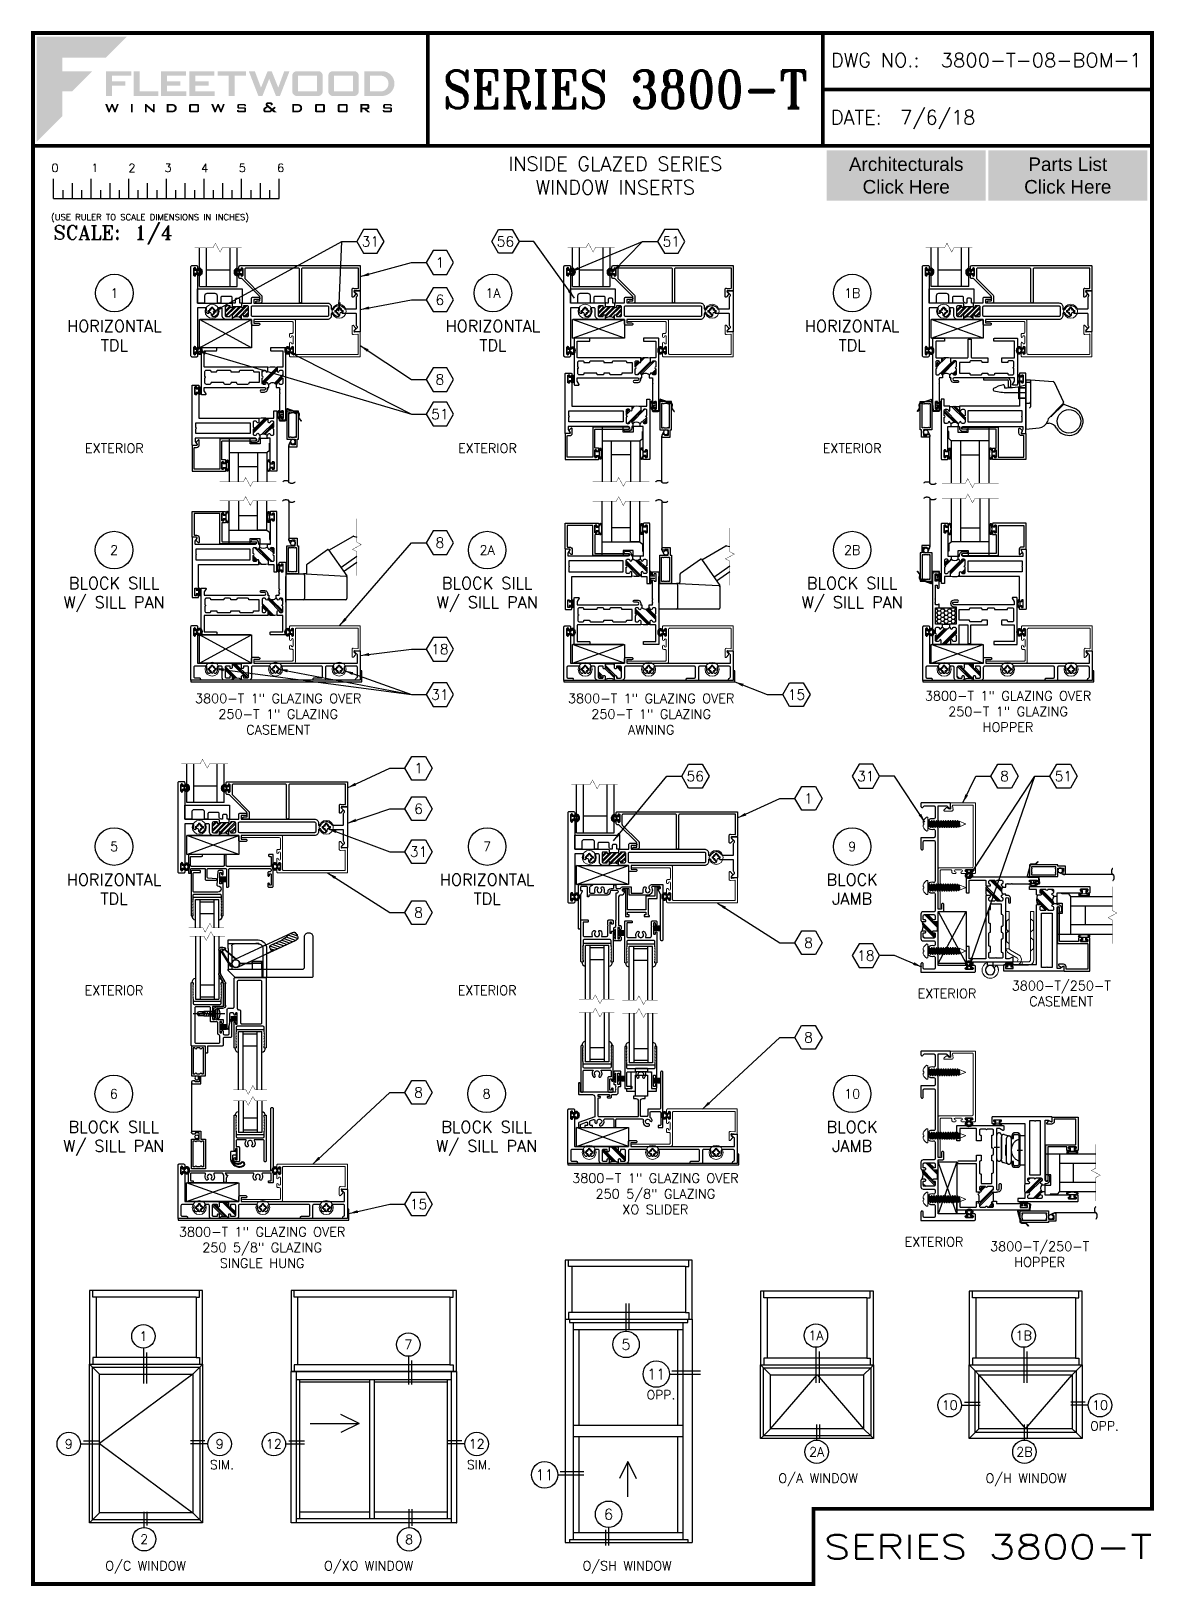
# Paper-space layout 'QUARTER SCALE -BOM' of a CAD drawing. Extents: x 0.3 to 7.8, y 0 to 10.3.
# The model-space entities are those that its viewports show. They can reach past a viewport. Long polylines and large blocks are cut down to what shows.
import ezdxf
from ezdxf.enums import TextEntityAlignment as Align

# ---------------------------------------------------------------- set-up
doc = ezdxf.new("R2010")
doc.units = 0
doc.header["$MEASUREMENT"] = 0
for name, pattern in [('CENTERX2', [0.8, 0.5, -0.1, 0.1, -0.1]), ('HIDDEN', [0.375, 0.25, -0.125]), ('HIDDEN2', [0.1875, 0.125, -0.0625]), ('PHANTOM', [0.5, 0.25, -0.05, 0.05, -0.05, 0.05, -0.05])]:
    doc.linetypes.add(name, pattern=pattern)
doc.layers.get('0').update_dxf_attribs({"linetype": 'CONTINUOUS'})
for name, color, linetype in [('30', 3, 'CONTINUOUS'), ('Ballons', 7, 'CONTINUOUS'), ('DIM', 7, 'CONTINUOUS'), ('ELEV_FRAME', 1, 'CONTINUOUS'), ('ELEV_TEXT', 7, 'CONTINUOUS'), ('ELEV_VENT', 5, 'CONTINUOUS'), ('FRAME', 1, 'CONTINUOUS'), ('GEOMETRY', 1, 'CONTINUOUS'), ('GLASS', 7, 'CONTINUOUS'), ('GLAZING', 7, 'CONTINUOUS'), ('HANDLE', 3, 'CONTINUOUS'), ('MISC', 7, 'CONTINUOUS'), ('SCREEN', 5, 'CONTINUOUS'), ('SCREEN_CLIP', 7, 'CONTINUOUS'), ('SEAL', 7, 'CONTINUOUS'), ('SETTING_BLOCK', 4, 'CONTINUOUS'), ('STRIKE_PLATES', 2, 'CONTINUOUS'), ('TEXT', 7, 'CONTINUOUS'), ('TITLE_BLOCK', 7, 'CONTINUOUS'), ('VENT', 5, 'CONTINUOUS')]:
    doc.layers.add(name, color=color, linetype=linetype)
doc.layers.add('ALUM-RED', color=1, linetype='CONTINUOUS', lineweight=9)
doc.layers.add('PROFILE NUMBER', color=150, linetype='CONTINUOUS', lineweight=35)
doc.layers.add('VP', color=40, linetype='CONTINUOUS', plot=False)
doc.layers.get('VP').off()
doc.styles.add('ROMANS', font='romans')
doc.styles.add('ROMANT', font='romant')
doc.styles.add('SIMPLEX-050', font='simplex.shx', dxfattribs={"height": 0.05})
doc.styles.add('SIMPLEX-094', font='simplex.shx', dxfattribs={"height": 0.094})
doc.styles.get("Standard").update_dxf_attribs({"font": 'simplex.shx'})
doc.dimstyles.new('QUARTER SCALE', dxfattribs={"dimtxt": 0.0625, "dimasz": 0.06, "dimexe": 0.06, "dimexo": 0.031, "dimgap": 0.039, "dimtad": 0, "dimtih": 1, "dimtoh": 1, "dimdec": 4, "dimzin": 0, "dimdsep": 46, "dimlunit": 4, "dimtxsty": 'Standard', "dimcen": 0.09, "dimadec": 0, "dimazin": 0, "dimtfac": 1, "dimtdec": 4, "dimtofl": 0, "dimtmove": 0, "dimatfit": 3, "dimfxl": 0, "dimtolj": 1, "dimtzin": 0, "dimarcsym": 0})

psp = doc.layouts.new('QUARTER SCALE -BOM')

# ---------------------------------------------------------------- texts
for p in [(0.854, 7.551), (3.334, 7.551), (5.758, 7.551), (0.852, 3.947), (3.332, 3.947)]:
    psp.add_text('EXTERIOR', height=0.0625).set_placement(p, align=Align.MIDDLE_CENTER)
for s, p in [('OPP.', (4.392, 1.228)), ('OPP.', (7.34, 1.021)), ('SIM.', (1.49, 0.763)), ('SIM.', (3.198, 0.763))]:
    psp.add_text(s, height=0.06).set_placement(p)
at = {"char_height": 0.0625, "attachment_point": 5}
for s, insert, width in [('3800-T 1" GLAZING OVER \\P250-T 1" GLAZING\\PCASEMENT', (1.943, 5.784), 1.2871), ('3800-T 1" GLAZING OVER \\P250-T 1" GLAZING\\PAWNING', (4.422, 5.784), 1.2871), ('3800-T 1" GLAZING OVER \\P250-T 1" GLAZING\\PHOPPER', (6.794, 5.801), 1.28713), ('EXTERIOR', (6.388, 3.926), 0.65995), ('3800-T/250-T\\PCASEMENT', (7.148, 3.926), 1.4992), ('3800-T 1" GLAZING OVER \\P250 5/8" GLAZING\\PXO SLIDER', (4.45, 2.594), 1.28713), ('3800-T 1" GLAZING OVER \\P250 5/8" GLAZING\\PSINGLE HUNG ', (1.836, 2.237), 1.28713), ('EXTERIOR', (6.302, 2.275), 0.65995), ('3800-T/250-T\\PHOPPER', (7.004, 2.193), 1.49916)]:
    psp.add_mtext(s, dxfattribs=dict(at, insert=insert, width=width))
at = {"layer": 'ELEV_TEXT'}
for s, p in [('5', (4.255, 1.593)), ('11', (4.456, 1.396)), ('11', (3.714, 0.726)), ('6', (4.139, 0.464))]:
    psp.add_text(s, height=0.0703, dxfattribs=at).set_placement(p, align=Align.MIDDLE_CENTER)
at = {"layer": 'TEXT'}
for s, p in [('1', (1.047, 1.647)), ('1A', (5.517, 1.652)), ('1B', (6.898, 1.652)), ('7', (2.808, 1.592)), ('10', (6.406, 1.189)), ('10', (7.405, 1.189)), ('9', (0.551, 0.931)), ('9', (1.554, 0.931)), ('12', (1.914, 0.931)), ('12', (3.262, 0.931)), ('2A', (5.522, 0.879)), ('2B', (6.903, 0.879)), ('2', (1.052, 0.298)), ('8', (2.813, 0.297))]:
    psp.add_text(s, height=0.062, dxfattribs=at).set_placement(p, align=Align.MIDDLE_CENTER)
for s, p in [('O/A WINDOW', (5.532, 0.672)), ('O/H WINDOW', (6.914, 0.672)), ('O/C WINDOW', (1.062, 0.091)), ('O/XO WINDOW', (2.544, 0.091)), ('O/SH WINDOW', (4.262, 0.091))]:
    psp.add_text(s, height=0.062, dxfattribs=at).set_placement(p, align=Align.CENTER)
at = {"layer": 'TEXT', "insert": (4.183, 9.364), "char_height": 0.094, "width": 2.4299, "attachment_point": 5}
psp.add_mtext('INSIDE GLAZED SERIES\\PWINDOW INSERTS', dxfattribs=at)
at = {"layer": 'TEXT', "color": 5, "char_height": 0.09, "width": 1.02652, "attachment_point": 5}
for s, insert in [('{\\fArial|b0|i0|c0|p34;Architecturals\\PClick Here}', (6.117, 9.364)), ('{\\fArial|b0|i0|c0|p34;Parts List\\PClick Here}', (7.191, 9.364))]:
    psp.add_mtext(s, dxfattribs=dict(at, insert=insert))

msp = doc.modelspace()

# ---------------------------------------------------------------- blocks, each defined once
blk = doc.blocks.new('sectball')
blk.add_circle((0, 0), 0.125)
blk.add_attdef('NO', text='', height=0.062).set_placement((0, 0), align=Align.MIDDLE_CENTER)
for tag, p in [('LINE1', (0, -0.259)), ('LINE2', (0, -0.386)), ('LINE3', (0, -0.521))]:
    blk.add_attdef(tag, text='', height=0.078).set_placement(p, align=Align.CENTER)
blk = doc.blocks.new('Quarter')
for p, q in [((0.137, -0.35), (0.137, -0.219)), ((0.2, -0.35), (0.2, -0.294)), ((0.262, -0.35), (0.262, -0.249)), ((0.325, -0.35), (0.325, -0.294)), ((0.387, -0.35), (0.387, -0.219)), ((0.45, -0.35), (0.45, -0.294)), ((0.512, -0.35), (0.512, -0.249)), ((0.575, -0.35), (0.575, -0.294)), ((0.637, -0.35), (0.637, -0.219)), ((0.7, -0.35), (0.7, -0.294)), ((0.762, -0.35), (0.762, -0.249)), ((0.825, -0.35), (0.825, -0.294)), ((0.887, -0.35), (0.887, -0.219)), ((0.95, -0.35), (0.95, -0.294)), ((1.012, -0.35), (1.012, -0.249)), ((1.075, -0.35), (1.075, -0.294)), ((1.137, -0.35), (1.137, -0.219)), ((1.2, -0.35), (1.2, -0.294)), ((1.262, -0.35), (1.262, -0.249)), ((1.325, -0.35), (1.325, -0.294)), ((1.387, -0.35), (1.387, -0.219)), ((1.45, -0.35), (1.45, -0.294)), ((1.512, -0.35), (1.512, -0.249)), ((1.575, -0.35), (1.575, -0.294)), ((1.637, -0.35), (1.637, -0.219)), ((0.137, -0.35), (1.637, -0.35))]:
    blk.add_line(p, q)
for s, p in [('0', (0.123, -0.174)), ('1', (0.387, -0.174)), ('2', (0.634, -0.175)), ('3', (0.874, -0.174)), ('4', (1.118, -0.175)), ('5', (1.368, -0.174)), ('6', (1.623, -0.174))]:
    blk.add_text(s, height=0.055).set_placement(p)
at = {"style": 'ROMANS'}
blk.add_text('(USE RULER TO SCALE DIMENSIONS IN INCHES)', height=0.04115, dxfattribs=at).set_placement((0.12, -0.495))
blk = doc.blocks.new('Fleetwood_Logo_6-10-15')
h = blk.add_hatch(color=154)
h.dxf.hatch_style = 1
h.paths.add_polyline_path([(0.2526, -0.0017), (0.0019, -0.0017), (0.0019, -0.2942), (0.0725, -0.2236), (0.0725, -0.1535), (0.1007, -0.1535), (0.1567, -0.0976), (0.0725, -0.0976), (0.0725, -0.0596), (0.1946, -0.0596)])
h = blk.add_hatch(color=251)
h.dxf.hatch_style = 1
h.paths.add_polyline_path([(0.2487, -0.1256), (0.2112, -0.1256), (0.2112, -0.1102), (0.2647, -0.1102), (0.2647, -0.0976), (0.1946, -0.0976), (0.1946, -0.1667), (0.2112, -0.1667), (0.2112, -0.1377), (0.2487, -0.1377)])
h = blk.add_hatch(color=251)
h.dxf.hatch_style = 1
h.paths.add_polyline_path([(0.2886, -0.0976), (0.272, -0.0976), (0.272, -0.1667), (0.3401, -0.1667), (0.3401, -0.1535), (0.2886, -0.1535)])
h = blk.add_hatch(color=251)
h.dxf.hatch_style = 1
h.paths.add_polyline_path([(0.4175, -0.0976), (0.3474, -0.0976), (0.3474, -0.1667), (0.4185, -0.1667), (0.4185, -0.1534), (0.364, -0.1534), (0.364, -0.1377), (0.4015, -0.1377), (0.4015, -0.1256), (0.364, -0.1256), (0.364, -0.1102), (0.4175, -0.1102)])
h = blk.add_hatch(color=251)
h.dxf.hatch_style = 1
h.paths.add_polyline_path([(0.4965, -0.0976), (0.4264, -0.0976), (0.4264, -0.1667), (0.4975, -0.1667), (0.4975, -0.1534), (0.443, -0.1534), (0.443, -0.1377), (0.4804, -0.1377), (0.4804, -0.1256), (0.443, -0.1256), (0.443, -0.1102), (0.4965, -0.1102)])
h = blk.add_hatch(color=251)
h.dxf.hatch_style = 1
h.paths.add_polyline_path([(0.5842, -0.0976), (0.5054, -0.0976), (0.5054, -0.1102), (0.5365, -0.1102), (0.5365, -0.1667), (0.5531, -0.1667), (0.5531, -0.1102), (0.5842, -0.1102)])
h = blk.add_hatch(color=251)
h.dxf.hatch_style = 1
h.paths.add_polyline_path([(0.6089, -0.0976), (0.5921, -0.0976), (0.6188, -0.1667), (0.63, -0.1667), (0.6489, -0.1192), (0.6679, -0.1667), (0.6789, -0.1667), (0.7056, -0.0976), (0.6908, -0.0976), (0.6742, -0.1433), (0.6558, -0.0976), (0.6446, -0.0976), (0.6261, -0.1433)])
h = blk.add_hatch(color=251)
h.dxf.hatch_style = 1
h.paths.add_polyline_path([(0.7853, -0.0976), (0.726, -0.0976, 0.414214), (0.7133, -0.1102), (0.7133, -0.154, 0.414214), (0.726, -0.1667), (0.7853, -0.1667, 0.414214), (0.798, -0.154), (0.798, -0.1102, 0.414214)])
h.paths.add_polyline_path([(0.7819, -0.1102), (0.7819, -0.154), (0.7294, -0.154), (0.7294, -0.1102)], flags=16)
h = blk.add_hatch(color=251)
h.dxf.hatch_style = 1
h.paths.add_polyline_path([(0.8856, -0.0976), (0.8262, -0.0976, 0.414214), (0.8136, -0.1102), (0.8136, -0.154, 0.414214), (0.8262, -0.1667), (0.8856, -0.1667, 0.414214), (0.8982, -0.154), (0.8982, -0.1102, 0.414214)])
h.paths.add_polyline_path([(0.8822, -0.1102), (0.8822, -0.154), (0.8296, -0.154), (0.8296, -0.1102)], flags=16)
h = blk.add_hatch(color=251)
h.dxf.hatch_style = 1
h.paths.add_polyline_path([(0.9632, -0.0976), (0.914, -0.0976), (0.914, -0.1667), (0.9632, -0.1667, 1)])
h.paths.add_polyline_path([(0.9301, -0.1102), (0.9593, -0.1102, -1), (0.9593, -0.154), (0.9301, -0.154)], flags=16)
h = blk.add_hatch(color=7)
h.dxf.hatch_style = 1
h.paths.add_polyline_path([(0.2301, -0.1891), (0.2251, -0.1891), (0.2196, -0.2043), (0.2134, -0.1891), (0.2097, -0.1891), (0.2035, -0.2043), (0.1978, -0.1891), (0.1922, -0.1891), (0.2011, -0.2121), (0.2048, -0.2121), (0.2112, -0.1963), (0.2175, -0.2121), (0.2212, -0.2121)])
h = blk.add_hatch(color=7)
h.dxf.hatch_style = 1
h.paths.add_polyline_path([(0.2691, -0.1891), (0.2637, -0.1891), (0.2637, -0.2118), (0.2637, -0.2121), (0.2691, -0.2121)])
h = blk.add_hatch(color=7)
h.dxf.hatch_style = 1
h.paths.add_polyline_path([(0.3077, -0.1964), (0.3259, -0.2121), (0.3298, -0.2121), (0.3298, -0.1891), (0.325, -0.1891), (0.325, -0.2047), (0.3067, -0.1891), (0.3029, -0.1891), (0.3029, -0.2121), (0.3077, -0.2121)])
h = blk.add_hatch(color=7)
h.dxf.hatch_style = 1
h.paths.add_polyline_path([(0.3801, -0.1891), (0.3637, -0.1891), (0.3637, -0.2121), (0.3801, -0.2121, 1)])
h.paths.add_polyline_path([(0.3691, -0.2079), (0.3691, -0.1933), (0.3788, -0.1933, -1), (0.3788, -0.2079)], flags=16)
h = blk.add_hatch(color=7)
h.dxf.hatch_style = 1
h.paths.add_polyline_path([(0.4537, -0.2079), (0.4537, -0.1933, 0.414214), (0.4495, -0.1891), (0.4297, -0.1891, 0.414214), (0.4255, -0.1933), (0.4255, -0.2079, 0.414214), (0.4297, -0.2121), (0.4495, -0.2121, 0.414214)])
h.paths.add_polyline_path([(0.4308, -0.2079), (0.4308, -0.1933), (0.4484, -0.1933), (0.4484, -0.2079)], flags=16)
h = blk.add_hatch(color=7)
h.dxf.hatch_style = 1
h.paths.add_polyline_path([(0.5253, -0.1891), (0.5203, -0.1891), (0.5148, -0.2043), (0.5087, -0.1891), (0.5049, -0.1891), (0.4988, -0.2043), (0.493, -0.1891), (0.4874, -0.1891), (0.4963, -0.2121), (0.5001, -0.2121), (0.5064, -0.1963), (0.5127, -0.2121), (0.5164, -0.2121)])
h = blk.add_hatch(color=7)
h.dxf.hatch_style = 1
h.paths.add_polyline_path([(0.5801, -0.1891), (0.5643, -0.1891, 0.414214), (0.56, -0.1933), (0.56, -0.1981, 0.414214), (0.5643, -0.2024), (0.58, -0.2024), (0.58, -0.2078), (0.5637, -0.2078), (0.5637, -0.2052), (0.5591, -0.2062), (0.5591, -0.2078, 0.414214), (0.5634, -0.2121), (0.5805, -0.2121, 0.414214), (0.5848, -0.2078), (0.5848, -0.2024, 0.414214), (0.5805, -0.1982), (0.5648, -0.1982), (0.5648, -0.193), (0.5798, -0.193), (0.5798, -0.1958), (0.5843, -0.1948), (0.5843, -0.1933, 0.414214)])
h = blk.add_hatch(color=7)
h.dxf.hatch_style = 1
h.paths.add_polyline_path([(0.645, -0.1913, -0.222262), (0.6447, -0.1906), (0.6447, -0.1892), (0.6535, -0.1892), (0.6535, -0.193), (0.6587, -0.1918), (0.6587, -0.189, 0.414214), (0.6544, -0.1847), (0.6437, -0.1847, 0.414214), (0.6394, -0.189), (0.6394, -0.1922, 0.222262), (0.6407, -0.1948), (0.6415, -0.1955), (0.6345, -0.1998, 0.260684), (0.6329, -0.2027), (0.6329, -0.2078, 0.414214), (0.6372, -0.2121), (0.6514, -0.2121, 0.17577), (0.6536, -0.2113), (0.657, -0.2085), (0.6614, -0.2121), (0.6699, -0.2121), (0.6613, -0.2049), (0.6676, -0.1997), (0.6637, -0.1964), (0.6574, -0.2017)])
h.paths.add_polyline_path([(0.6532, -0.2052), (0.6509, -0.2072, -0.17577), (0.6502, -0.2074), (0.6382, -0.2074), (0.6382, -0.2033, -0.260684), (0.6387, -0.2025), (0.6451, -0.1985)], flags=16)
h = blk.add_hatch(color=7)
h.dxf.hatch_style = 1
h.paths.add_polyline_path([(0.7294, -0.1891), (0.713, -0.1891), (0.713, -0.2121), (0.7294, -0.2121, 1)])
h.paths.add_polyline_path([(0.7184, -0.2079), (0.7184, -0.1933), (0.7281, -0.1933, -1), (0.7281, -0.2079)], flags=16)
h = blk.add_hatch(color=7)
h.dxf.hatch_style = 1
h.paths.add_polyline_path([(0.8045, -0.2079), (0.8045, -0.1933, 0.414214), (0.8003, -0.1891), (0.7805, -0.1891, 0.414214), (0.7763, -0.1933), (0.7763, -0.2079, 0.414214), (0.7805, -0.2121), (0.8003, -0.2121, 0.414214)])
h.paths.add_polyline_path([(0.7816, -0.2079), (0.7816, -0.1933), (0.7992, -0.1933), (0.7992, -0.2079)], flags=16)
h = blk.add_hatch(color=7)
h.dxf.hatch_style = 1
h.paths.add_polyline_path([(0.8678, -0.2079), (0.8678, -0.1933, 0.414214), (0.8636, -0.1891), (0.8438, -0.1891, 0.414214), (0.8396, -0.1933), (0.8396, -0.2079, 0.414214), (0.8438, -0.2121), (0.8636, -0.2121, 0.414214)])
h.paths.add_polyline_path([(0.8449, -0.2079), (0.8449, -0.1933), (0.8624, -0.1933), (0.8624, -0.2079)], flags=16)
h = blk.add_hatch(color=7)
h.dxf.hatch_style = 1
h.paths.add_polyline_path([(0.9277, -0.1993), (0.9277, -0.1933, 0.414214), (0.9235, -0.1891), (0.9028, -0.1891), (0.9028, -0.2121), (0.9082, -0.2121), (0.9082, -0.2035), (0.9131, -0.2035), (0.9224, -0.2121), (0.9303, -0.2121), (0.9197, -0.2035), (0.9235, -0.2035, 0.414214)])
h.paths.add_polyline_path([(0.9082, -0.1993), (0.9082, -0.1933), (0.9214, -0.1933, -0.414214), (0.9224, -0.1943), (0.9224, -0.1983, -0.414214), (0.9214, -0.1993)], flags=16)
h = blk.add_hatch(color=7)
h.dxf.hatch_style = 1
h.paths.add_polyline_path([(0.9867, -0.1982), (0.971, -0.1982), (0.971, -0.193), (0.9859, -0.193), (0.9859, -0.1958), (0.9905, -0.1948), (0.9905, -0.1933, 0.414214), (0.9863, -0.1891), (0.9705, -0.1891, 0.414214), (0.9662, -0.1933), (0.9662, -0.1981, 0.414214), (0.9705, -0.2024), (0.9862, -0.2024), (0.9862, -0.2078), (0.9699, -0.2078), (0.9699, -0.2052), (0.9653, -0.2062), (0.9653, -0.2078, 0.414214), (0.9696, -0.2121), (0.9867, -0.2121, 0.414214), (0.991, -0.2078), (0.991, -0.2024, 0.414214)])
blk = doc.blocks.new('A-SIZE_P_QS')
at = {"const_width": 0.025}
blk.add_lwpolyline([(7.751, 0.5), (7.751, 10.312), (0.313, 10.312), (0.313, 0), (5.501, 0), (5.501, 0.5)], close=True, dxfattribs=at)
for points in [[(2.938, 10.312), (2.938, 9.562)], [(5.563, 10.312), (5.563, 9.562)], [(5.563, 9.937), (7.751, 9.937)], [(0.313, 9.562), (7.751, 9.562)]]:
    blk.add_lwpolyline(points, dxfattribs=at)
at = {"xscale": 2.387023416083395, "yscale": 2.387023416083395, "zscale": 2.387023416083395}
blk.add_blockref('Fleetwood_Logo_6-10-15', (0.334, 10.291), dxfattribs=at)
blk.add_blockref('Quarter', (0.313, 9.562))
at = {"style": 'SIMPLEX-094'}
for s, p in [('DWG NO.:', (5.617, 10.084)), ('DATE:', (5.616, 9.704))]:
    blk.add_text(s, height=0.094, dxfattribs=at).set_placement(p)
for tag, p, style in [('DWG_NO', (6.346, 10.084), 'SIMPLEX-094'), ('DATE', (6.077, 9.704), 'SIMPLEX-094'), ('SCALE', (0.988, 8.939), 'ROMANT')]:
    blk.add_attdef(tag, p, '', height=0.094, dxfattribs=dict(style=style))
for tag, height, style, width, p, p2 in [('DWG_NO_F', 0.094, 'SIMPLEX-094', 1.745692, (6.347, 10.084), (7.683, 10.084)), ('PRODUCT', 0.25, 'ROMANT', 1.349007, (3.038, 9.812), (5.463, 9.812)), ('PRODUCT', 0.16, 'SIMPLEX-050', 20.447274, (5.57, 0.167), (7.751, 0.167))]:
    blk.add_attdef(tag, text='', height=height, dxfattribs=dict(style=style, width=width)).set_placement(p, p2, align=Align.FIT)
at = {"layer": 'TITLE_BLOCK', "style": 'ROMANT'}
blk.add_text('SCALE:', height=0.094, dxfattribs=at).set_placement((0.449, 8.939))
blk = doc.blocks.new('BOM-HEX')
at = {"layer": 'Ballons', "color": 7}
blk.add_lwpolyline([(0.242, 0), (0.182, 0.105), (0.061, 0.105), (0, 0), (0.061, -0.105), (0.182, -0.105)], close=True, dxfattribs=at)
at = {"layer": 'Ballons', "flags": 4}
blk.add_attdef('NUMBER', text='', height=0.09, dxfattribs=at).set_placement((0.121, 0), align=Align.MIDDLE_CENTER)
blk = doc.blocks.new('3806 MULLION')
h = blk.add_hatch()
h.set_pattern_fill('ANSI32', color=256, scale=0.25, style=0)
h.set_pattern_definition([(45, (-1.96831, -4.979215), (-0.0662913, 0.0662913), []), (45, (-1.92411, -4.979215), (-0.0662913, 0.0662913), [])])
h.paths.add_polyline_path([(-1.369, 0.094, -0.414214), (-1.394, 0.118), (-1.394, 0.134, 0.414214), (-1.404, 0.144), (-1.5, 0.144, 0.414214), (-1.531, 0.113), (-1.531, -0.113, 0.414214), (-1.5, -0.143), (-1.404, -0.143, 0.414214), (-1.394, -0.133), (-1.394, -0.118, -0.414214), (-1.369, -0.094, -0.414214), (-1.344, -0.118), (-1.093, -0.118, -0.414214), (-1.068, -0.094, -0.414214), (-1.043, -0.118), (-1.043, -0.133, 0.414214), (-1.033, -0.143), (-0.937, -0.143, 0.414214), (-0.906, -0.113), (-0.906, 0.113, 0.414214), (-0.937, 0.144), (-1.033, 0.144, 0.414214), (-1.043, 0.134), (-1.043, 0.118, -0.414214), (-1.068, 0.094, -0.414214), (-1.093, 0.118), (-1.093, 0.188, -0.275826), (-1.344, 0.188), (-1.344, 0.118, -0.414214)])
for p, q in [((-1.344, -0.118), (-1.093, -0.118)), ((-1.344, -0.203), (-1.344, -0.133))]:
    blk.add_line(p, q)
for points in [[(-1.093, -0.133), (-1.093, -0.118, -0.414214), (-1.068, -0.094, -0.414214), (-1.043, -0.118), (-1.043, -0.133, 0.414214), (-1.033, -0.143), (-0.937, -0.143, 0.414214), (-0.906, -0.113), (-0.906, 0.113, 0.414214), (-0.937, 0.144), (-1.033, 0.144, 0.414214), (-1.043, 0.134), (-1.043, 0.118, -0.414214), (-1.068, 0.094, -0.414214), (-1.093, 0.118), (-1.093, 0.188, -0.414214), (-1.062, 0.219), (-0.937, 0.219, -0.414214), (-0.831, 0.113), (-0.831, -0.062, 0.414214), (-0.8, -0.094), (-0.738, -0.094, 0.517938), (-0.709, -0.052, -0.42659), (-0.608, 0.149, -0.510157), (-0.56, 0.113), (-0.56, 0.112, -0.323599), (-0.586, 0.077, 2.284894), (-0.483, 0.018, -0.323599), (-0.466, 0.058), (-0.465, 0.058, -0.510157), (-0.41, 0.035, -0.142368), (-0.415, -0.052, 0.517938), (-0.386, -0.094), (-0.175, -0.094), (-0.175, 0.91), (-0.175, 0.961, -0.414214), (-0.15, 0.986, -0.399638), (-0.125, 0.962, 0.399638), (-0.1, 0.939), (-0.1, 0.939, 0.414214), (-0.075, 0.964), (-0.075, 1.134, 0.414214), (-0.1, 1.159), (-0.1, 1.159, 0.399638), (-0.125, 1.135, -0.399638), (-0.15, 1.111), (-0.15, 1.111, -0.414214), (-0.175, 1.136), (-0.175, 1.188, -0.414214), (-0.144, 1.219), (-0.031, 1.219, -0.414214), (0, 1.188), (0, 0), (0, -1.188, -0.414214), (-0.031, -1.219), (-0.144, -1.219, -0.414214), (-0.175, -1.188), (-0.175, -1.136, -0.414214), (-0.15, -1.111), (-0.15, -1.111, -0.399638), (-0.125, -1.135, 0.399638), (-0.1, -1.159), (-0.1, -1.159, 0.414214), (-0.075, -1.133), (-0.075, -0.964, 0.414214), (-0.1, -0.938), (-0.1, -0.938, 0.399638), (-0.125, -0.962, -0.399638), (-0.15, -0.986, -0.414214), (-0.175, -0.961), (-0.175, -0.909), (-0.175, -0.219), (-1.078, -0.219), (-1.093, -0.203)], [(-3.625, -0.143, -0.414214), (-3.656, -0.113), (-3.656, 0.113, -0.414214), (-3.625, 0.144), (-1.637, 0.144, -0.414214), (-1.606, 0.113), (-1.606, -0.113, -0.414214), (-1.637, -0.143)]]:
    blk.add_lwpolyline(points, format="xyb", close=True)
blk.add_lwpolyline([(-1.344, -0.203), (-1.359, -0.219), (-1.612, -0.219), (-1.612, -0.344, -0.414214), (-1.643, -0.374), (-1.799, -0.374, -0.414214), (-1.83, -0.344, -0.414214), (-1.799, -0.312), (-1.674, -0.312), (-1.674, -0.219), (-3.625, -0.219, -0.414214), (-3.731, -0.113), (-3.731, -0.068, 0.414214), (-3.762, -0.037), (-3.764, -0.037, 0.308174), (-3.793, -0.057, -0.627979), (-4.073, -0.078, 0.267949), (-4.1, -0.062), (-4.39, -0.062, 0.414214), (-4.4, -0.072), (-4.4, -0.37, -0.237131), (-4.413, -0.395, 0.457629), (-4.416, -0.441), (-4.346, -0.511, -0.668179), (-4.36, -0.546), (-4.49, -0.546, -0.414214), (-4.5, -0.535), (-4.5, 0), (-4.5, 0.536, -0.414214), (-4.49, 0.546), (-4.36, 0.546, -0.668179), (-4.346, 0.511), (-4.416, 0.441, 0.457629), (-4.413, 0.395, -0.237131), (-4.4, 0.37), (-4.4, 0.073, 0.414214), (-4.39, 0.063), (-4.045, 0.063, -0.500407), (-4.016, 0.023, 2.386509), (-3.914, 0.077, -0.326072), (-3.94, 0.113, -0.502305), (-3.892, 0.149, -0.227368), (-3.793, 0.057, 0.308174), (-3.764, 0.038), (-3.762, 0.038, 0.414214), (-3.731, 0.069), (-3.731, 0.113, -0.414214), (-3.625, 0.219), (-1.674, 0.219), (-1.674, 0.313), (-1.799, 0.313, -0.414214), (-1.83, 0.344, -0.414214), (-1.799, 0.375), (-1.643, 0.375, -0.414214), (-1.612, 0.344), (-1.612, 0.228, 0.414214), (-1.602, 0.219), (-1.375, 0.219, -0.414214), (-1.344, 0.188), (-1.344, 0.118, -0.414214), (-1.369, 0.094, -0.414214), (-1.394, 0.118), (-1.394, 0.134, 0.414214), (-1.404, 0.144), (-1.5, 0.144, 0.414214), (-1.531, 0.113), (-1.531, -0.113, 0.414214), (-1.5, -0.143), (-1.404, -0.143, 0.414214), (-1.394, -0.133), (-1.394, -0.118, -0.414214), (-1.369, -0.094, -0.414214), (-1.344, -0.118), (-1.344, -0.133)], format="xyb")
blk.add_arc((-1.219, 0.398), 0.245, 239.1595, 300.8405)
blk = doc.blocks.new('2001 Block Sill')
blk.add_lwpolyline([(0.469, -0.927), (0.481, -0.915), (0.481, -0.736, -0.414214), (0.508, -0.709), (1.179, -0.709, -0.500943), (1.205, -0.744, 0.561043), (1.348, -0.902, 0.516447), (1.369, -0.856), (1.369, -0.855, 0.318358), (1.336, -0.84, -2.17601), (1.383, -0.758, 0.318358), (1.413, -0.779), (1.413, -0.779, 0.516447), (1.443, -0.738, 0.153486), (1.398, -0.678, -0.240816), (1.386, -0.656), (1.386, -0.542, -0.414214), (1.413, -0.515), (1.649, -0.515, -0.414214), (1.676, -0.542), (1.676, -0.858, -0.414214), (1.649, -0.885), (1.605, -0.885), (1.605, -0.939), (1.73, -0.939), (1.73, 0.53, 0.414214), (1.7, 0.561), (1.699, 0.561, 0.414214), (1.668, 0.53), (1.668, -0.426, -0.414214), (1.641, -0.453), (1.324, -0.453), (1.324, -0.62, -0.414214), (1.297, -0.647), (1.156, -0.647, -0.414214), (1.129, -0.62), (1.129, -0.232, -0.414214), (1.191, -0.17), (1.258, -0.17), (1.258, -0.108), (0.946, -0.108), (0.946, -0.17), (1.013, -0.17, -0.414214), (1.075, -0.232), (1.075, -0.628, -0.414214), (1.048, -0.655), (0.036, -0.655, -0.414214), (0.009, -0.628), (0.009, -0.149), (0.049, -0.149, 0.414214), (0.069, -0.13), (0.069, -0.128, 0.414214), (0.049, -0.109), (0.009, -0.109), (0.009, -0.062), (0.309, -0.062), (0.309, -0.109), (0.268, -0.109, 0.414214), (0.249, -0.128), (0.249, -0.13, 0.414214), (0.268, -0.149), (0.336, -0.149, 0.414214), (0.363, -0.122), (0.363, -0.089, -0.414214), (0.39, -0.062), (0.481, -0.062, 0.414214), (0.543, 0), (0.543, 0.126, -0.414214), (0.57, 0.153), (0.587, 0.153, 0.414214), (0.614, 0.18), (0.614, 0.247, 0.414214), (0.595, 0.267), (0.594, 0.267, 0.414214), (0.574, 0.247), (0.574, 0.207), (0.527, 0.207), (0.527, 0.507), (0.574, 0.507), (0.574, 0.466, 0.414214), (0.594, 0.447), (0.595, 0.447, 0.414214), (0.614, 0.466), (0.614, 0.534, 0.414214), (0.587, 0.561), (0.447, 0.561, 0.414214), (0.42, 0.534), (0.42, 0.45, 0.782609), (0.43, 0.447), (0.46, 0.504, -0.782609), (0.469, 0.502), (0.469, 0.262, -0.782609), (0.46, 0.26), (0.43, 0.317, 0.782609), (0.42, 0.314), (0.42, 0.23, 0.414214), (0.447, 0.203), (0.465, 0.203), (0.465, 0.188), (0.475, 0.178), (0.465, 0.168), (0.475, 0.158), (0.465, 0.148), (0.475, 0.138), (0.465, 0.128), (0.475, 0.118), (0.465, 0.108), (0.475, 0.098), (0.465, 0.088), (0.475, 0.078), (0.465, 0.068), (0.475, 0.058), (0.465, 0.048), (0.475, 0.038), (0.465, 0.028), (0.475, 0.018), (0.465, 0.008), (0.465, 0), (-0.465, 0), (-0.465, 0.223, 0.414214), (-0.492, 0.25), (-0.493, 0.25, 0.414214), (-0.519, 0.223), (-0.519, -0.035, 0.414214), (-0.492, -0.062), (-0.146, -0.062, -0.414214), (-0.084, -0.124), (-0.084, -0.655), (-0.502, -0.808, 0.314924), (-0.519, -0.833), (-0.519, -0.939), (-0.465, -0.939), (-0.465, -0.871, -0.314924), (-0.448, -0.845), (-0.308, -0.794, -0.521001), (-0.272, -0.819), (-0.272, -0.858, -0.414214), (-0.299, -0.885), (-0.344, -0.885), (-0.344, -0.939), (-0.144, -0.939), (-0.144, -0.885), (-0.19, -0.885, -0.414214), (-0.217, -0.858), (-0.217, -0.78, -0.314924), (-0.2, -0.755), (-0.116, -0.724, -0.585187), (-0.08, -0.755, 0.096326), (-0.08, -0.802, 0.516447), (-0.034, -0.823), (-0.034, -0.823, 0.318358), (-0.019, -0.791, -2.17601), (0.063, -0.838, 0.318358), (0.042, -0.867), (0.042, -0.868, 0.516447), (0.084, -0.897, 0.399856), (0.162, -0.744, -0.500943), (0.188, -0.709), (0.4, -0.709, -0.414214), (0.427, -0.736), (0.427, -0.927)], format="xyb", close=True)
blk = doc.blocks.new('2000 Block Head')
blk.add_lwpolyline([(-0.049, 1.488), (-0.037, 1.476), (-0.037, 1.419, 0.414214), (-0.01, 1.392), (0.084, 1.392, -0.288631), (0.157, 1.438), (0.37, 1.438), (0.37, 1.27), (0.661, 1.27, 0.500943), (0.687, 1.305, -0.254791), (0.712, 1.422, -0.516447), (0.763, 1.417), (0.763, 1.416, -0.318358), (0.76, 1.381, 2.17601), (0.854, 1.381, -0.081588), (0.849, 1.389, -0.529011), (0.925, 1.5), (1.213, 1.5), (1.213, 0.03, -0.414214), (1.183, 0), (1.181, 0, -0.414214), (1.151, 0.03), (1.151, 1.244), (1.088, 1.353), (1.088, 1.384), (1.121, 1.384, 0.414214), (1.151, 1.414), (1.151, 1.416, 0.414214), (1.121, 1.446), (0.937, 1.446, 0.585024), (0.914, 1.405, -0.543308), (0.823, 1.216), (0.316, 1.216), (0.316, 1.384), (0.16, 1.384, 0.414214), (0.129, 1.354), (0.129, 1.353, 0.414214), (0.16, 1.322), (0.191, 1.322), (0.191, 1.291), (0.148, 1.216), (0.107, 1.216, 0.414214), (0.026, 1.135), (0.026, 0.435, 0.414214), (0.053, 0.408), (0.07, 0.408, -0.414214), (0.097, 0.381), (0.097, 0.314, -0.414214), (0.078, 0.294), (0.077, 0.294, -0.414214), (0.057, 0.314), (0.057, 0.354), (0.01, 0.354), (0.01, 0.054), (0.057, 0.054), (0.057, 0.095, -0.414214), (0.077, 0.114), (0.078, 0.114, -0.414214), (0.097, 0.095), (0.097, 0.027, -0.414214), (0.07, 0), (-0.07, 0, -0.414214), (-0.097, 0.027), (-0.097, 0.112, -0.782609), (-0.088, 0.114), (-0.057, 0.057, 0.782609), (-0.048, 0.059), (-0.048, 0.299, 0.782609), (-0.057, 0.301), (-0.088, 0.244, -0.782609), (-0.097, 0.246), (-0.097, 0.331, -0.414214), (-0.07, 0.358), (-0.046, 0.358), (-0.046, 0.373), (-0.036, 0.383), (-0.046, 0.393), (-0.036, 0.403), (-0.046, 0.413), (-0.036, 0.423), (-0.046, 0.433), (-0.036, 0.443), (-0.046, 0.453), (-0.036, 0.463), (-0.046, 0.473), (-0.036, 0.483), (-0.046, 0.493), (-0.036, 0.503), (-0.046, 0.513), (-0.036, 0.523), (-0.046, 0.533), (-0.036, 0.543), (-0.046, 0.553), (-0.039, 0.56), (-0.036, 0.56), (-0.036, 1.276), (-0.005, 1.276, 0.414214), (0.026, 1.307), (0.026, 1.308, 0.414214), (-0.005, 1.338), (-0.166, 1.338, 0.414214), (-0.193, 1.311), (-0.193, 1.297, -0.414214), (-0.274, 1.216), (-0.762, 1.216), (-0.762, 1.17), (-0.792, 1.17), (-0.792, 1.419, 0.414214), (-0.819, 1.446), (-0.956, 1.446, 0.414214), (-0.983, 1.419), (-0.983, 1.338), (-0.933, 1.338), (-0.933, 1.307), (-0.983, 1.22), (-0.983, 0.338, -0.414214), (-1.01, 0.311), (-1.01, 0.311, -0.414214), (-1.037, 0.338), (-1.037, 1.5), (-0.677, 1.5, -0.767327), (-0.669, 1.472), (-0.725, 1.44, 0.267949), (-0.738, 1.417), (-0.738, 1.297, 0.414214), (-0.711, 1.27), (-0.621, 1.27, 0.500943), (-0.595, 1.305, -0.254791), (-0.57, 1.422, -0.516447), (-0.519, 1.417), (-0.519, 1.416, -0.318358), (-0.522, 1.381, 2.17601), (-0.428, 1.381, -0.318358), (-0.431, 1.416), (-0.431, 1.417, -0.516447), (-0.38, 1.422, -0.254791), (-0.355, 1.305, 0.500943), (-0.329, 1.27), (-0.274, 1.27, 0.414214), (-0.247, 1.297), (-0.247, 1.311, -0.414214), (-0.166, 1.392), (-0.118, 1.392, 0.414214), (-0.091, 1.419), (-0.091, 1.488)], format="xyb", close=True)
blk = doc.blocks.new('2012 fixed rail')
blk.add_lwpolyline([(-0.313, -0.236, -0.414214), (-0.286, -0.263), (-0.286, -0.617, -0.414214), (-0.313, -0.644), (-0.4, -0.644, -0.414214), (-0.428, -0.617), (-0.428, -0.549, -0.414214), (-0.408, -0.53), (-0.407, -0.53, -0.414214), (-0.387, -0.55), (-0.387, -0.58, 0.414214), (-0.377, -0.59), (-0.35, -0.59, 0.414214), (-0.34, -0.58), (-0.34, -0.3, 0.414214), (-0.35, -0.29), (-0.377, -0.29, 0.414214), (-0.387, -0.3), (-0.387, -0.33, -0.414214), (-0.407, -0.35), (-0.408, -0.35, -0.414214), (-0.428, -0.331), (-0.428, 0.585, -0.414214), (-0.413, 0.6), (-0.384, 0.6, -0.414214), (-0.374, 0.59), (-0.374, 0.55), (-0.384, 0.54), (-0.374, 0.53), (-0.384, 0.52), (-0.374, 0.51), (-0.384, 0.5), (-0.374, 0.49), (-0.384, 0.48), (-0.374, 0.47), (-0.384, 0.46), (-0.374, 0.45), (-0.384, 0.44), (-0.374, 0.43), (-0.384, 0.42), (-0.374, 0.41), (-0.384, 0.4), (-0.374, 0.39), (-0.384, 0.38), (-0.374, 0.37), (-0.384, 0.36), (-0.374, 0.35), (-0.384, 0.34), (-0.374, 0.33), (-0.384, 0.32), (-0.374, 0.31), (-0.384, 0.3), (-0.374, 0.29), (-0.384, 0.28), (-0.374, 0.27), (-0.384, 0.26), (-0.374, 0.25), (-0.384, 0.24), (-0.374, 0.23), (-0.384, 0.22), (-0.374, 0.21), (-0.384, 0.2), (-0.374, 0.19), (-0.384, 0.18), (-0.374, 0.17), (-0.374, 0.031, 0.414214), (-0.343, 0), (0, 0), (0.342, 0, 0.414214), (0.373, 0.031), (0.373, 0.17), (0.384, 0.18), (0.373, 0.19), (0.384, 0.2), (0.373, 0.21), (0.384, 0.22), (0.373, 0.23), (0.384, 0.24), (0.373, 0.25), (0.384, 0.26), (0.373, 0.27), (0.384, 0.28), (0.373, 0.29), (0.384, 0.3), (0.373, 0.31), (0.384, 0.32), (0.373, 0.33), (0.384, 0.34), (0.373, 0.35), (0.384, 0.36), (0.373, 0.37), (0.384, 0.38), (0.373, 0.39), (0.384, 0.4), (0.373, 0.41), (0.384, 0.42), (0.373, 0.43), (0.384, 0.44), (0.373, 0.45), (0.384, 0.46), (0.373, 0.47), (0.384, 0.48), (0.373, 0.49), (0.384, 0.5), (0.373, 0.51), (0.384, 0.52), (0.373, 0.53), (0.384, 0.54), (0.373, 0.55), (0.373, 0.59, -0.414214), (0.384, 0.6), (0.413, 0.6, -0.414214), (0.427, 0.585), (0.427, 0), (0.427, -0.617, -0.414214), (0.4, -0.644, -0.414214), (0.373, -0.617), (0.373, -0.085, 0.414214), (0.342, -0.054), (0.117, -0.054, 0.6055), (0.108, -0.07, -0.348752), (0.098, -0.234, -0.508835), (0.048, -0.228, -0.325526), (0.052, -0.192, 0.55027), (0.02, -0.078), (0, -0.078), (-0.02, -0.078, 0.55027), (-0.052, -0.192, -0.325526), (-0.048, -0.228, -0.508835), (-0.098, -0.234, -0.348752), (-0.108, -0.07, 0.6055), (-0.117, -0.054), (-0.343, -0.054, 0.414214), (-0.374, -0.085), (-0.374, -0.226, 0.414214), (-0.363, -0.236)], format="xyb", close=True)
blk = doc.blocks.new('2014 Slider Rail')
blk.add_lwpolyline([(-0.373, 0.031), (-0.373, 0.17), (-0.383, 0.18), (-0.373, 0.19), (-0.383, 0.2), (-0.373, 0.21), (-0.383, 0.22), (-0.373, 0.23), (-0.383, 0.24), (-0.373, 0.25), (-0.383, 0.26), (-0.373, 0.27), (-0.383, 0.28), (-0.373, 0.29), (-0.383, 0.3), (-0.373, 0.31), (-0.383, 0.32), (-0.373, 0.33), (-0.383, 0.34), (-0.373, 0.35), (-0.383, 0.36), (-0.373, 0.37), (-0.383, 0.38), (-0.373, 0.39), (-0.383, 0.4), (-0.373, 0.41), (-0.383, 0.42), (-0.373, 0.43), (-0.383, 0.44), (-0.373, 0.45), (-0.383, 0.46), (-0.373, 0.47), (-0.383, 0.48), (-0.373, 0.49), (-0.383, 0.5), (-0.373, 0.51), (-0.383, 0.52), (-0.373, 0.53), (-0.383, 0.54), (-0.373, 0.55), (-0.373, 0.59, 0.414214), (-0.383, 0.6), (-0.412, 0.6, 0.414214), (-0.427, 0.585), (-0.427, 0), (-0.427, -0.51, 0.414214), (-0.417, -0.52), (-0.244, -0.52, 0.414214), (-0.234, -0.51), (-0.234, -0.476, 0.414214), (-0.244, -0.466), (-0.363, -0.466, -0.414214), (-0.373, -0.456), (-0.373, -0.109, -0.414214), (-0.342, -0.078), (-0.13, -0.078, -0.541072), (-0.121, -0.092, 0.295226), (-0.098, -0.234, 0.508835), (-0.048, -0.228), (-0.048, -0.228, 0.325526), (-0.052, -0.192, -0.55027), (-0.02, -0.078), (0, -0.078), (0.02, -0.078, -0.55027), (0.052, -0.192, 0.325526), (0.048, -0.228), (0.048, -0.228, 0.508835), (0.098, -0.234, 0.295226), (0.121, -0.092, -0.541072), (0.13, -0.078), (0.255, -0.078, -0.353293), (0.286, -0.119), (0.286, -0.36), (0.296, -0.37), (0.286, -0.38), (0.286, -0.493, 0.414214), (0.313, -0.52), (0.4, -0.52, 0.414214), (0.427, -0.493), (0.427, -0.425, 0.414214), (0.408, -0.406), (0.407, -0.406, 0.414214), (0.387, -0.426), (0.387, -0.456, -0.414214), (0.377, -0.466), (0.35, -0.466, -0.414214), (0.34, -0.456), (0.34, -0.176, -0.414214), (0.35, -0.166), (0.377, -0.166, -0.414214), (0.387, -0.176), (0.387, -0.206, 0.414214), (0.407, -0.226), (0.408, -0.226, 0.414214), (0.427, -0.207), (0.427, 0.585, 0.414214), (0.412, 0.6), (0.382, 0.6, 0.414214), (0.372, 0.59), (0.372, 0.55), (0.382, 0.54), (0.372, 0.53), (0.382, 0.52), (0.372, 0.51), (0.382, 0.5), (0.372, 0.49), (0.382, 0.48), (0.372, 0.47), (0.382, 0.46), (0.372, 0.45), (0.382, 0.44), (0.372, 0.43), (0.382, 0.42), (0.372, 0.41), (0.382, 0.4), (0.372, 0.39), (0.382, 0.38), (0.372, 0.37), (0.382, 0.36), (0.372, 0.35), (0.382, 0.34), (0.372, 0.33), (0.382, 0.32), (0.372, 0.31), (0.382, 0.3), (0.372, 0.29), (0.382, 0.28), (0.372, 0.27), (0.382, 0.26), (0.372, 0.25), (0.382, 0.24), (0.372, 0.23), (0.382, 0.22), (0.372, 0.21), (0.382, 0.2), (0.372, 0.19), (0.382, 0.18), (0.372, 0.17), (0.372, 0.031, -0.414214), (0.341, 0), (0, 0), (-0.341, 0, -0.414214)], format="xyb", close=True)
blk = doc.blocks.new('5 LINE SEAL')
for p, q in [((0.043, 0.015), (0, 0.015)), ((0.043, 0.008), (0, 0.008)), ((0.043, 0), (0, 0)), ((0.043, -0.008), (0, -0.008)), ((0.043, -0.015), (0, -0.015))]:
    blk.add_line(p, q)
blk = doc.blocks.new('4 LINE SEAL')
for centre, radius, start, end in [((4.024, 6.025), 0.0156, 268.2769, 330.8274), ((4.024, 6.027), 0.0206, 268.6942, 311.4319), ((4.023, 5.98), 0.0231, 50.9389, 88.9613), ((4.023, 5.982), 0.0181, 36.4603, 88.6742)]:
    blk.add_arc(centre, radius, start, end)
blk = doc.blocks.new('BL856 ANTI-LIFT')
blk.add_lwpolyline([(13.897, 4.289), (13.838, 4.289), (13.838, 4.197), (13.716, 4.197), (13.716, 4.337), (13.688, 4.337), (13.688, 4.331), (13.701, 4.331), (13.701, 4.152), (13.726, 4.152), (13.726, 4.165), (13.716, 4.165), (13.716, 4.182), (13.838, 4.182), (13.838, 4.165), (13.826, 4.165), (13.826, 4.152), (13.861, 4.152), (13.861, 4.158), (13.854, 4.161), (13.854, 4.273), (13.912, 4.273), (13.912, 4.346), (13.928, 4.346), (13.928, 4.351), (13.897, 4.351)], close=True)
blk = doc.blocks.new('HA 9306 Roller Assy')
blk.add_line((0.16, 0.65), (-0.16, 0.65))
blk.add_lwpolyline([(-0.16, 0.125), (-0.39, 0.125), (-0.39, 0.208), (-0.27, 0.208), (-0.27, 0.65), (-0.16, 0.65), (-0.16, 0.745), (0.16, 0.745), (0.16, 0.65), (0.27, 0.65), (0.27, 0.208), (0.39, 0.208), (0.39, 0.125), (0.16, 0.125), (0.16, 0), (-0.16, 0)], close=True)
blk.add_lwpolyline([(-0.16, 0.125), (-0.16, 0.56), (0.16, 0.56), (0.16, 0.125)])
blk = doc.blocks.new('110 SCREEN')
blk.add_lwpolyline([(0.004, 0.197), (0.004, 0.238), (-0.021, 0.238), (-0.021, 0.23), (-0.037, 0.23, -1), (-0.037, 0.25), (0.017, 0.25), (0.017, 0.197), (0.047, 0.197), (0.047, 0), (-0.047, 0), (-0.047, 0.197)], format="xyb", close=True)
blk.add_lwpolyline([(-0.034, 0.185), (-0.025, 0.185), (-0.018, 0.178), (-0.01, 0.185), (0.01, 0.185), (0.017, 0.178), (0.025, 0.185), (0.034, 0.185), (0.034, 0.012), (0.025, 0.012), (0.017, 0.02), (0.01, 0.012), (-0.01, 0.012), (-0.018, 0.02), (-0.025, 0.012), (-0.034, 0.012)], close=True)
blk.add_circle((-0.011, 0.212), 0.0125)
blk = doc.blocks.new('Single Hung Seal')
for p, q in [((2.626, 6.141), (2.589, 6.141)), ((2.589, 6.084), (2.589, 6.141)), ((2.626, 6.116), (2.601, 6.116)), ((2.601, 6.086), (2.601, 6.116)), ((2.626, 6.097), (2.626, 6.155))]:
    blk.add_line(p, q)
for centre, radius, start, end in [((2.623, 6.086), 0.0344, 177.8521, 202.628), ((2.647, 6.097), 0.0602, 204.2959, 296.2811), ((2.634, 6.101), 0.0445, 204.9432, 305.278), ((2.647, 6.097), 0.0552, 195.9507, 296.2811), ((2.628, 6.088), 0.027, 183.8358, 208.0087), ((2.634, 6.101), 0.0395, 220.4227, 305.278), ((2.667, 6.057), 0.0153, 295.9809, 130.4116), ((2.667, 6.057), 0.0103, 295.9809, 130.4116)]:
    blk.add_arc(centre, radius, start, end)
blk = doc.blocks.new('2042 interlocker')
for points in [[(-0.578, 0.4125), (-0.578, 0.3825, 0.4142136), (-0.568, 0.3725), (-0.528, 0.3725), (-0.518, 0.3825), (-0.508, 0.3725), (-0.498, 0.3825), (-0.488, 0.3725), (-0.478, 0.3825), (-0.468, 0.3725), (-0.458, 0.3825), (-0.448, 0.3725), (-0.438, 0.3825), (-0.428, 0.3725), (-0.418, 0.3825), (-0.408, 0.3725), (-0.398, 0.3825), (-0.388, 0.3725), (-0.378, 0.3825), (-0.368, 0.3725), (-0.358, 0.3825), (-0.348, 0.3725), (-0.338, 0.3825), (-0.328, 0.3725), (-0.318, 0.3825), (-0.308, 0.3725), (-0.298, 0.3825), (-0.288, 0.3725), (-0.278, 0.3825), (-0.268, 0.3725), (-0.258, 0.3825), (-0.248, 0.3725), (-0.238, 0.3825), (-0.228, 0.3725), (-0.218, 0.3825), (-0.208, 0.3725), (-0.198, 0.3825), (-0.188, 0.3725), (-0.178, 0.3825), (-0.168, 0.3725), (-0.158, 0.3825), (-0.153, 0.3775), (-0.153, 0.3725), (-0.031, 0.3725, -0.4142136), (0, 0.3415), (0, -0.3415, -0.4142136), (-0.031, -0.3725), (-0.153, -0.3725), (-0.153, -0.3775), (-0.158, -0.3825), (-0.168, -0.3725), (-0.178, -0.3825), (-0.188, -0.3725), (-0.198, -0.3825), (-0.208, -0.3725), (-0.218, -0.3825), (-0.228, -0.3725), (-0.238, -0.3825), (-0.248, -0.3725), (-0.258, -0.3825), (-0.268, -0.3725), (-0.278, -0.3825), (-0.288, -0.3725), (-0.298, -0.3825), (-0.308, -0.3725), (-0.318, -0.3825), (-0.328, -0.3725), (-0.338, -0.3825), (-0.348, -0.3725), (-0.358, -0.3825), (-0.368, -0.3725), (-0.378, -0.3825), (-0.388, -0.3725), (-0.398, -0.3825), (-0.408, -0.3725), (-0.418, -0.3825), (-0.428, -0.3725), (-0.438, -0.3825), (-0.448, -0.3725), (-0.458, -0.3825), (-0.468, -0.3725), (-0.478, -0.3825), (-0.488, -0.3725), (-0.498, -0.3825), (-0.508, -0.3725), (-0.518, -0.3825), (-0.528, -0.3725), (-0.568, -0.3725, 0.4142136), (-0.578, -0.3825), (-0.578, -0.4125, 0.4142136), (-0.563, -0.4275), (0.039, -0.4275, 0.4142136), (0.054, -0.4125), (0.054, -0.1565, -0.4142136), (0.064, -0.1465), (0.39, -0.1465, -0.4142136), (0.4, -0.1565), (0.4, -0.1655), (0.41, -0.1755), (0.4, -0.1855), (0.41, -0.1955), (0.4, -0.2055), (0.41, -0.2155), (0.4, -0.2255), (0.41, -0.2355), (0.4, -0.2455), (0.41, -0.2555), (0.4, -0.2655), (0.41, -0.2755), (0.4, -0.2855), (0.4, -0.4125, 0.4142136), (0.415, -0.4275), (0.4945, -0.4275, 0.4142136), (0.514, -0.408), (0.514, -0.407, 0.4142136), (0.4945, -0.3875), (0.464, -0.3875, -0.4142136), (0.454, -0.3775), (0.454, -0.3505, -0.4142136), (0.464, -0.3405), (0.744, -0.3405, -0.4142136), (0.754, -0.3505), (0.754, -0.3775, -0.4142136), (0.744, -0.3875), (0.7135, -0.3875, 0.4142136), (0.694, -0.407), (0.694, -0.408, 0.4142136), (0.7135, -0.4275), (0.776, -0.4275, -0.4142136), (0.807, -0.4585), (0.807, -0.5595, -0.4142136), (0.776, -0.5905), (0.5807, -0.5905), (0.4092, -0.6207, 0.9163312), (0.412, -0.6525), (0.851, -0.6525, 0.4142136), (0.882, -0.6215), (0.882, -0.4585, -0.4142136), (0.913, -0.4275), (1.078, -0.4275, 0.4142136), (1.109, -0.3965), (1.109, -0.0245, -0.4142136), (1.119, -0.0145), (1.2705, -0.0145, 0.4142136), (1.297, 0.012), (1.297, 0.013, 0.4142136), (1.2705, 0.0395), (1.119, 0.0395, -0.4142136), (1.109, 0.0495), (1.109, 0.3965, 0.4142136), (1.078, 0.4275), (-0.563, 0.4275, 0.4142136)], [(1.034, -0.3095, -0.4142136), (1.003, -0.3405), (0.8385, -0.3405, -0.3768034), (0.8077, -0.3135, 0.3768034), (0.777, -0.2865), (0.495, -0.2865, -0.4142136), (0.464, -0.2555), (0.464, -0.1025, 0.4142136), (0.454, -0.0925), (0.093, -0.0925, -0.4142136), (0.062, -0.0615), (0.062, 0.2955, -0.4142136), (0.093, 0.3265), (1.003, 0.3265, -0.4142136), (1.034, 0.2955)]]:
    blk.add_lwpolyline(points, format="xyb", close=True)
blk = doc.blocks.new('2032 interlocker2')
for points in [[(1.297, 0.3965, 0.4142136), (1.266, 0.4275), (-0.563, 0.4275, 0.4142136), (-0.578, 0.4125), (-0.578, 0.3825, 0.4142136), (-0.568, 0.3725), (-0.528, 0.3725), (-0.518, 0.3825), (-0.508, 0.3725), (-0.498, 0.3825), (-0.488, 0.3725), (-0.478, 0.3825), (-0.468, 0.3725), (-0.458, 0.3825), (-0.448, 0.3725), (-0.438, 0.3825), (-0.428, 0.3725), (-0.418, 0.3825), (-0.408, 0.3725), (-0.398, 0.3825), (-0.388, 0.3725), (-0.378, 0.3825), (-0.368, 0.3725), (-0.358, 0.3825), (-0.348, 0.3725), (-0.338, 0.3825), (-0.328, 0.3725), (-0.318, 0.3825), (-0.308, 0.3725), (-0.298, 0.3825), (-0.288, 0.3725), (-0.278, 0.3825), (-0.268, 0.3725), (-0.258, 0.3825), (-0.248, 0.3725), (-0.238, 0.3825), (-0.228, 0.3725), (-0.218, 0.3825), (-0.208, 0.3725), (-0.198, 0.3825), (-0.188, 0.3725), (-0.178, 0.3825), (-0.168, 0.3725), (-0.158, 0.3825), (-0.153, 0.3775), (-0.153, 0.3725), (-0.031, 0.3725, -0.4142136), (0, 0.3415), (0, -0.3415, -0.4142136), (-0.031, -0.3725), (-0.153, -0.3725), (-0.153, -0.3775), (-0.158, -0.3825), (-0.168, -0.3725), (-0.178, -0.3825), (-0.188, -0.3725), (-0.198, -0.3825), (-0.208, -0.3725), (-0.218, -0.3825), (-0.228, -0.3725), (-0.238, -0.3825), (-0.248, -0.3725), (-0.258, -0.3825), (-0.268, -0.3725), (-0.278, -0.3825), (-0.288, -0.3725), (-0.298, -0.3825), (-0.308, -0.3725), (-0.318, -0.3825), (-0.328, -0.3725), (-0.338, -0.3825), (-0.348, -0.3725), (-0.358, -0.3825), (-0.368, -0.3725), (-0.378, -0.3825), (-0.388, -0.3725), (-0.398, -0.3825), (-0.408, -0.3725), (-0.418, -0.3825), (-0.428, -0.3725), (-0.438, -0.3825), (-0.448, -0.3725), (-0.458, -0.3825), (-0.468, -0.3725), (-0.478, -0.3825), (-0.488, -0.3725), (-0.498, -0.3825), (-0.508, -0.3725), (-0.518, -0.3825), (-0.528, -0.3725), (-0.568, -0.3725, 0.4142136), (-0.578, -0.3825), (-0.578, -0.4125, 0.4142136), (-0.563, -0.4275), (0.0945, -0.4275, 0.4142136), (0.114, -0.408), (0.114, -0.407, 0.4142136), (0.0945, -0.3875), (0.064, -0.3875, -0.4142136), (0.054, -0.3775), (0.054, -0.3505, -0.4142136), (0.064, -0.3405), (0.344, -0.3405, -0.4142136), (0.354, -0.3505), (0.354, -0.3775, -0.4142136), (0.344, -0.3875), (0.3135, -0.3875, 0.4142136), (0.294, -0.407), (0.294, -0.408, 0.4142136), (0.3135, -0.4275), (0.323, -0.4275, -0.4142136), (0.354, -0.4585), (0.354, -0.5185, -0.4142136), (0.323, -0.5495), (0.1027, -0.5495), (-0.0688, -0.5797, 0.9163312), (-0.066, -0.6115), (0.448, -0.6115, 0.4142136), (0.479, -0.5805), (0.479, -0.4585, -0.4142136), (0.51, -0.4275), (1.266, -0.4275, 0.4142136), (1.297, -0.3965)], [(0.41, -0.2535), (0.093, -0.2535, -0.4142136), (0.062, -0.2225), (0.062, 0.2845, -0.4142136), (0.093, 0.3155), (1.191, 0.3155, -0.4142136), (1.222, 0.2845), (1.222, -0.3095, -0.4142136), (1.191, -0.3405), (0.472, -0.3405, -0.4142136), (0.441, -0.3095), (0.441, -0.2845, 0.4142136)]]:
    blk.add_lwpolyline(points, format="xyb", close=True)
blk = doc.blocks.new('2005 Block Jamb')
blk.add_lwpolyline([(-0.678, -0.363), (-0.678, -0.081, 0.414214), (-0.705, -0.054), (-1.543, -0.054, 0.414214), (-1.57, -0.081), (-1.57, -0.294, 0.414214), (-1.543, -0.321), (-1.276, -0.321, -0.414214), (-1.249, -0.348), (-1.249, -0.349, -0.414214), (-1.276, -0.375), (-1.614, -0.375, -0.414214), (-1.624, -0.365), (-1.624, 0.115, -0.414214), (-1.614, 0.125), (-1.58, 0.125, -0.414214), (-1.57, 0.115), (-1.57, 0.027, 0.414214), (-1.543, 0), (-1.192, 0, 0.414214), (-1.182, 0.01), (-1.182, 0.286, -0.414214), (-1.155, 0.313), (-0.894, 0.313, -0.970632), (-0.893, 0.273), (-1.103, 0.261, 0.396861), (-1.128, 0.234), (-1.128, 0.027, 0.414214), (-1.101, 0), (-0.642, 0, 0.414214), (-0.615, 0.027), (-0.615, 0.49, -0.414214), (-0.605, 0.5), (-0.58, 0.5, -0.414214), (-0.553, 0.473), (-0.553, 0.027, 0.414214), (-0.526, 0), (0.526, 0, 0.414214), (0.572, 0.045), (0.572, 0.046, 0.414214), (0.526, 0.092), (0.512, 0.092, -0.414214), (0.485, 0.119), (0.485, 0.186, -0.414214), (0.504, 0.206), (0.505, 0.206, -0.414214), (0.525, 0.186), (0.525, 0.156, 0.414214), (0.535, 0.146), (0.562, 0.146, 0.414214), (0.572, 0.156), (0.572, 0.436, 0.414214), (0.562, 0.446), (0.535, 0.446, 0.414214), (0.525, 0.436), (0.525, 0.405, -0.414214), (0.505, 0.386), (0.504, 0.386, -0.414214), (0.485, 0.405), (0.485, 0.473, -0.414214), (0.512, 0.5), (0.599, 0.5, -0.414214), (0.626, 0.473), (0.626, -0.365, -0.414214), (0.616, -0.375), (0.527, -0.375, -0.414214), (0.501, -0.349), (0.501, -0.348, -0.414214), (0.527, -0.321), (0.572, -0.321), (0.572, -0.081, 0.414214), (0.545, -0.054), (-0.597, -0.054, 0.414214), (-0.624, -0.081), (-0.624, -0.351), (-0.636, -0.363)], format="xyb", close=True)
blk = doc.blocks.new('2022 DG LEAD STILE')
blk.add_lwpolyline([(0.377, -0.275), (0.35, -0.275, 0.414214), (0.34, -0.285), (0.34, -0.565, 0.414214), (0.35, -0.575), (0.377, -0.575, 0.414214), (0.387, -0.565), (0.387, -0.535, -0.414214), (0.407, -0.515), (0.408, -0.515, -0.414214), (0.427, -0.535), (0.427, -0.602, -0.414214), (0.4, -0.629), (0.312, -0.629, -0.392876), (0.285, -0.604), (0.259, -0.25, -0.435878), (0.286, -0.221), (0.29, -0.221, 0.414214), (0.373, -0.138), (0.373, -0.137, 0.414214), (0.29, -0.054), (-0.343, -0.054, 0.414214), (-0.374, -0.085), (-0.374, -0.544, 0.414214), (-0.343, -0.575), (-0.188, -0.575, -0.414214), (-0.178, -0.585), (-0.178, -0.619, -0.414214), (-0.188, -0.629), (-0.413, -0.629, -0.414214), (-0.427, -0.614), (-0.427, 0.563, -0.414214), (-0.413, 0.578), (-0.382, 0.578, -0.414214), (-0.373, 0.568), (-0.373, 0.528), (-0.382, 0.518), (-0.373, 0.508), (-0.382, 0.498), (-0.373, 0.488), (-0.382, 0.478), (-0.373, 0.468), (-0.382, 0.458), (-0.373, 0.448), (-0.382, 0.438), (-0.373, 0.428), (-0.382, 0.418), (-0.373, 0.408), (-0.382, 0.398), (-0.373, 0.388), (-0.382, 0.378), (-0.373, 0.368), (-0.382, 0.358), (-0.373, 0.348), (-0.382, 0.338), (-0.373, 0.328), (-0.382, 0.318), (-0.373, 0.308), (-0.382, 0.298), (-0.373, 0.288), (-0.382, 0.278), (-0.373, 0.268), (-0.382, 0.258), (-0.373, 0.248), (-0.382, 0.238), (-0.373, 0.228), (-0.382, 0.218), (-0.373, 0.208), (-0.382, 0.198), (-0.373, 0.188), (-0.382, 0.178), (-0.373, 0.168), (-0.382, 0.158), (-0.378, 0.153), (-0.373, 0.153), (-0.373, 0.031, 0.414214), (-0.341, 0), (0.341, 0, 0.414214), (0.372, 0.031), (0.372, 0.153), (0.377, 0.153), (0.382, 0.158), (0.372, 0.168), (0.382, 0.178), (0.372, 0.188), (0.382, 0.198), (0.372, 0.208), (0.382, 0.218), (0.372, 0.228), (0.382, 0.238), (0.372, 0.248), (0.382, 0.258), (0.372, 0.268), (0.382, 0.278), (0.372, 0.288), (0.382, 0.298), (0.372, 0.308), (0.382, 0.318), (0.372, 0.328), (0.382, 0.338), (0.372, 0.348), (0.382, 0.358), (0.372, 0.368), (0.382, 0.378), (0.372, 0.388), (0.382, 0.398), (0.372, 0.408), (0.382, 0.418), (0.372, 0.428), (0.382, 0.438), (0.372, 0.448), (0.382, 0.458), (0.372, 0.468), (0.382, 0.478), (0.372, 0.488), (0.382, 0.498), (0.372, 0.508), (0.382, 0.518), (0.372, 0.528), (0.372, 0.568, -0.414214), (0.382, 0.578), (0.412, 0.578, -0.414214), (0.427, 0.563), (0.427, -0.316, -0.414214), (0.408, -0.335), (0.407, -0.335, -0.414214), (0.387, -0.316), (0.387, -0.285, 0.414214)], format="xyb", close=True)
blk = doc.blocks.new('3801 1 INCH GLASS STOP')
blk.add_lwpolyline([(2.741, 0.327, -0.414214), (2.769, 0.299, -0.414214), (2.741, 0.271), (2.669, 0.271, 0.414214), (2.659, 0.261), (2.659, 0.167, 0.198912), (2.668, 0.145), (3.128, -0.315, 0.198912), (3.15, -0.324), (3.183, -0.324, -0.414214), (3.214, -0.355), (3.214, -0.408, -0.414214), (3.189, -0.433, -0.399638), (3.164, -0.41, 0.400364), (3.139, -0.386, 0.414214), (3.114, -0.411), (3.114, -0.581, 0.414214), (3.139, -0.606), (3.139, -0.606, 0.399638), (3.164, -0.582, -0.399638), (3.189, -0.558, -0.414214), (3.214, -0.583), (3.214, -0.637, -0.414214), (3.183, -0.668), (-0.001, -0.668, -0.414214), (-0.011, -0.658), (-0.011, -0.01, -0.440011), (0, 0), (0.149, -0.013), (0.149, 0.04), (0.115, 0.074, -0.395486), (0.114, 0.102), (0.17, 0.165, -0.691708), (0.205, 0.152), (0.205, -0.04, -0.440011), (0.171, -0.071), (0.05, -0.061, 0.440011), (0.039, -0.071), (0.039, -0.593, 0.414214), (0.049, -0.603), (1.52, -0.603, 0.414214), (1.551, -0.572), (1.551, 0.299, -0.414214), (1.579, 0.327, -0.414214), (1.607, 0.299), (1.607, -0.572, 0.414214), (1.638, -0.603), (3.027, -0.603, 0.414214), (3.058, -0.572), (3.058, -0.337, 0.198912), (3.049, -0.315), (2.612, 0.122, -0.198912), (2.603, 0.144), (2.603, 0.296, -0.414214), (2.634, 0.327)], format="xyb", close=True)
blk = doc.blocks.new('A$C79BA322A')
at = {"layer": 'HANDLE', "linetype": 'Continuous'}
for p, q in [((0.37, 0.907), (0.22, 0.907)), ((0.37, 0.907), (0.43, 0.907)), ((0.37, 0.907), (0.37, 0.308)), ((0.43, 0.907), (0.43, 0.83)), ((0.43, 0.83), (0.43, 0.8)), ((0.37, 0.642), (0.43, 0.642)), ((0.43, 0.8), (0.43, 0.642)), ((0.37, 0), (0.22, 0)), ((0.37, 0.098), (0.37, 0))]:
    blk.add_line(p, q, dxfattribs=at)
blk.add_lwpolyline([(0.188, 0), (0.22, 0), (0.22, 1.973, -0.414214), (0.28, 2.033), (1.088, 2.033, 0.414214), (1.188, 2.133), (1.188, 2.153, 0.414214), (1.088, 2.253), (0.03, 2.253, 0.414214), (0, 2.223), (0, 0.188)], format="xyb", close=True, dxfattribs=at)
blk.add_arc((0.37, 0.203), 0.105, 90, 270, dxfattribs=at)
blk = doc.blocks.new('FW-1106(SS WINDOW LATCH)')
at = {"layer": 'HANDLE', "linetype": 'Continuous'}
for p, q in [((1.035, 1.659), (1.126, 1.411)), ((1.102, 1.66), (1.17, 1.471)), ((1.104, 1.659), (1.158, 1.634)), ((1.104, 1.659), (1.158, 1.634)), ((0.285, 0.092), (0.997, 1.62)), ((0.484, -0.001), (1.197, 1.527)), ((0.714, 1.013), (0.997, 1.62)), ((0.84, 1.283), (0.917, 1.07)), ((0.859, 0.945), (0.997, 1.242)), ((0.877, 1.363), (0.955, 1.15)), ((0.914, 1.443), (0.992, 1.23)), ((0.952, 1.523), (1.032, 1.304)), ((0.989, 1.603), (1.077, 1.363)), ((1.16, 1.45), (1.197, 1.527)), ((1.185, 1.613), (1.204, 1.561)), ((1.185, 1.613), (1.204, 1.561)), ((0, 0.834), (0, 0.609)), ((0.775, 0.834), (0, 0.834)), ((0.728, 1.042), (0.767, 0.933)), ((0.793, 0.921), (0.738, 0.947)), ((0.765, 1.122), (0.838, 0.923)), ((0.802, 1.203), (0.88, 0.99)), ((0, 0.719), (0.43, 0.719)), ((0, 0.609), (0, 0)), ((0.43, 0.697), (0.22, 0.697)), ((0.43, 0.454), (0.22, 0.454)), ((0.37, 0.118), (0.37, 0.454)), ((0.43, 0.454), (0.43, 0.719)), ((1, -0.188), (1, 0.609)), ((0.188, -0.188), (0, 0)), ((0, 0), (0.188, -0.188)), ((0.753, -0.287), (0.496, 0.024)), ((0.775, -0.188), (0.188, -0.188)), ((0.37, -0.188), (0.188, -0.188)), ((0.27, -0.008), (0.295, -0.116)), ((0.302, -0.125), (0.682, -0.363)), ((0.37, -0.188), (0.37, -0.088)), ((0.775, -0.188), (1, -0.188))]:
    blk.add_line(p, q, dxfattribs=at)
at = {"layer": 'HANDLE', "linetype": 'HIDDEN'}
for p, q in [((0.22, 0.734), (0.22, 0.834)), ((0.775, 0.734), (0, 0.734)), ((0.818, 0.726), (0.822, 0.725)), ((0.822, 0.725), (0.83, 0.721)), ((0.83, 0.721), (0.872, 0.812)), ((0.83, 0.721), (0.83, 0.721)), ((0.9, 0.609), (0.9, -0.028)), ((0.914, 0.553), (0.914, 0.633)), ((0.775, -0.088), (0.22, -0.088)), ((0.4, -0.083), (0.37, -0.088)), ((0.37, -0.088), (0.37, -0.188)), ((0.37, -0.088), (0.37, -0.088)), ((0.416, -0.077), (0.4, -0.083)), ((0.432, -0.067), (0.416, -0.077)), ((0.452, -0.048), (0.432, -0.067)), ((0.464, -0.028), (0.452, -0.048)), ((0.84, -0.088), (0.775, -0.088)), ((0.9, -0.028), (0.9, -0.188))]:
    blk.add_line(p, q, dxfattribs=at)
at = {"layer": 'HANDLE', "linetype": 'PHANTOM'}
for p, q in [((0.489, 0.009), (0.741, -0.297)), ((0.295, -0.116), (0.31, -0.112)), ((0.31, -0.112), (0.297, -0.057)), ((0.302, -0.125), (0.31, -0.112)), ((0.69, -0.35), (0.31, -0.112)), ((0.682, -0.363), (0.69, -0.35)), ((0.753, -0.307), (0.741, -0.297))]:
    blk.add_line(p, q, dxfattribs=at)
at = {"layer": 'HANDLE', "linetype": 'Continuous'}
for points in [[(0.714, 1.013), (0.713, 1.011), (0.711, 1.006), (0.706, 0.996), (0.7, 0.982), (0.691, 0.964), (0.681, 0.943), (0.672, 0.923), (0.662, 0.901), (0.644, 0.862), (0.644, 0.862), (0.64, 0.855), (0.64, 0.855)], [(0.793, 0.921), (0.793, 0.921), (0.793, 0.921), (0.793, 0.921), (0.793, 0.921), (0.793, 0.921), (0.794, 0.921), (0.794, 0.921), (0.795, 0.92)]]:
    blk.add_lwpolyline(points, dxfattribs=at)
at = {"layer": 'HANDLE', "linetype": 'PHANTOM'}
for points in [[(0.699, -0.361), (0.699, -0.361), (0.699, -0.36), (0.698, -0.359), (0.697, -0.358), (0.695, -0.356), (0.693, -0.354), (0.692, -0.352), (0.69, -0.35)], [(0.753, -0.287), (0.753, -0.287), (0.752, -0.288), (0.751, -0.289), (0.75, -0.29), (0.748, -0.292), (0.746, -0.293), (0.744, -0.295), (0.741, -0.297)]]:
    blk.add_lwpolyline(points, dxfattribs=at)
at = {"layer": 'HANDLE', "linetype": 'Continuous'}
blk.add_circle((0.37, 0.015), 0.103, dxfattribs=at)
for centre, radius, start, end in [((1.07, 1.587), 0.08, 65, 155), ((1.07, 1.587), 0.08, 65, 155), ((1.451, 1.031), 0.5, 128.7084, 155), ((1.088, 1.484), 0.08, 308.7084, 335), ((1.124, 1.561), 0.08, 335, 65), ((1.124, 1.561), 0.08, 335, 65), ((0.759, 0.992), 0.05, 155, 245), ((0.775, 0.609), 0.225, 360, 90), ((0.814, 0.967), 0.05, 245, 335), ((0.37, 0.015), 0.103, 90, 270), ((0.37, 0.015), 0.103, 161.0067, 328.9933), ((0.179, 0.081), 0.1, 341.0067, 352.7949), ((0.357, 0.058), 0.08, 155, 172.7949), ((0.31, -0.112), 0.015, 193, 238), ((0.544, -0.089), 0.1, 137.2051, 148.9933), ((0.411, 0.033), 0.08, 317.2051, 335), ((0.69, -0.35), 0.015, 238, 311.2223), ((0.37, 0.015), 0.5, 311.2223, 319.9834), ((0.741, -0.297), 0.015, 319.9834, 39.5896)]:
    blk.add_arc(centre, radius, start, end, dxfattribs=at)
at = {"layer": 'HANDLE', "linetype": 'HIDDEN'}
for centre, radius, start, end in [((0.775, 0.609), 0.125, 360, 90), ((0.37, 0.015), 0.103, 335.3247, 90), ((0.37, 0.015), 0.103, 319.6851, 335.3247), ((0.84, -0.028), 0.06, 270, 360)]:
    blk.add_arc(centre, radius, start, end, dxfattribs=at)
at = {"layer": 'HANDLE', "linetype": 'PHANTOM'}
blk.add_arc((0.37, 0.015), 0.485, 311.2223, 319.9834, dxfattribs=at)
at = {"layer": 'HANDLE'}
for p in [(1.131, 1.646), (1.131, 1.646), (0.327, -0.078)]:
    blk.add_point(p, dxfattribs=at)
at = {"layer": 'HANDLE', "linetype": 'Continuous'}
blk.add_blockref('A$C79BA322A', (0, -0.188), dxfattribs=at)
blk = doc.blocks.new('A$C67295FF2')
at = {"layer": 'STRIKE_PLATES', "linetype": 'Continuous'}
for p, q in [((0, 0.047), (0.211, 0.047)), ((0, 0), (0, 0.047)), ((0.06, 0.047), (0.06, 0)), ((0.21, 0.047), (0.21, 0)), ((0.271, 0.243), (0.271, 0.107)), ((0.318, 0.243), (0.318, 0.107)), ((0.358, 0.33), (0.932, 0.33)), ((0.358, 0.283), (0.932, 0.283)), ((0.962, 0.275), (1.153, 0.164)), ((0.985, 0.316), (1.177, 0.205)), ((1.207, 0.197), (1.82, 0.197)), ((1.818, 0.15), (1.207, 0.15)), ((1.856, 0.324), (1.839, 0.319)), ((1.859, 0.247), (1.839, 0.319)), ((1.893, 0.302), (1.856, 0.324)), ((1.904, 0.26), (1.893, 0.302)), ((0, 0), (0.211, 0))]:
    blk.add_line(p, q, dxfattribs=at)
for centre, radius, start, end in [((0.211, 0.107), 0.107, 270, 360), ((0.211, 0.107), 0.06, 270, 0), ((0.358, 0.243), 0.087, 90, 180), ((0.358, 0.243), 0.04, 90, 180), ((0.932, 0.223), 0.107, 60, 90), ((0.932, 0.223), 0.06, 60, 90), ((1.207, 0.257), 0.107, 240, 270), ((1.207, 0.257), 0.06, 240, 270), ((1.82, 0.237), 0.087, 270, 15), ((1.82, 0.237), 0.04, 270, 15)]:
    blk.add_arc(centre, radius, start, end, dxfattribs=at)
blk = doc.blocks.new('A$C1BB07CC4')
at = {"layer": '30', "linetype": 'CENTERX2'}
for p, q in [((0.135, 0.842), (0.135, 0)), ((0.07, 0.601), (0.112, 0.614)), ((0.07, 0.538), (0.2, 0.578)), ((0.07, 0.475), (0.2, 0.515)), ((0.07, 0.413), (0.2, 0.453)), ((0.07, 0.35), (0.2, 0.39)), ((0.07, 0.287), (0.2, 0.327)), ((0.082, 0.283), (0.082, 0.143)), ((0.082, 0.143), (0.091, 0.152)), ((0.135, 0.113), (0.124, 0.145)), ((0.125, 0.141), (0.135, 0.283)), ((0.135, 0.113), (0.172, 0.283))]:
    blk.add_line(p, q, dxfattribs=at)
at = {"layer": '30', "linetype": 'Continuous'}
for p, q in [((0, 0.669), (0, 0.633)), ((0, 0.663), (0.27, 0.663)), ((0.02, 0.613), (0.25, 0.613)), ((0.07, 0.613), (0.07, 0.283)), ((0.2, 0.613), (0.2, 0.283)), ((0.27, 0.669), (0.27, 0.633)), ((0.2, 0.283), (0.07, 0.283)), ((0.135, 0.113), (0.082, 0.143)), ((0.135, 0.113), (0.187, 0.143)), ((0.187, 0.283), (0.187, 0.143))]:
    blk.add_line(p, q, dxfattribs=at)
for centre, radius, start, end in [((0.02, 0.669), 0.02, 113.0497, 180), ((0.02, 0.633), 0.02, 180, 270), ((0.135, 0.399), 0.314, 66.9503, 113.0497), ((0.25, 0.633), 0.02, 270, 0), ((0.25, 0.669), 0.02, 0, 66.9503)]:
    blk.add_arc(centre, radius, start, end, dxfattribs=at)
at = {"layer": '30', "linetype": 'CENTERX2'}
blk.add_arc((0.105, 0.138), 0.02, 18.6127, 136.3573, dxfattribs=at)
blk = doc.blocks.new('4-BAR_HINGE')
for p, q in [((0.248, -1.119), (0.123, -1.119)), ((0.248, -1.901), (0.123, -1.901))]:
    blk.add_line(p, q)
at = {"linetype": 'HIDDEN', "ltscale": 0.75}
for p, q in [((0.248, -1.119), (0.248, -1.901)), ((0.288, -1.901), (0.288, -1.119)), ((0.401, -1.054), (0.313, -1.054)), ((0.313, -1.094), (0.401, -1.094)), ((0.426, -1.119), (0.426, -1.204)), ((0.426, -1.204), (0.466, -1.204)), ((0.466, -1.204), (0.466, -1.119)), ((0.486, -1.823), (0.486, -1.198)), ((0.556, -1.136), (0.701, -1.178)), ((0.611, -1.198), (0.611, -1.823)), ((0.748, -1.239), (0.748, -1.864)), ((0.641, -1.377), (0.611, -1.377)), ((0.611, -1.644), (0.641, -1.644)), ((0.641, -1.644), (0.641, -1.377)), ((0.748, -1.904), (0.748, -1.279)), ((0.873, -1.279), (0.873, -1.904)), ((0.401, -1.926), (0.313, -1.926)), ((0.313, -1.966), (0.401, -1.966)), ((0.466, -1.816), (0.426, -1.816)), ((0.426, -1.816), (0.426, -1.901)), ((0.466, -1.901), (0.466, -1.816)), ((0.67, -1.924), (0.526, -1.881))]:
    blk.add_line(p, q, dxfattribs=at)
at = {"linetype": 'Continuous'}
for p, q in [((0.324, -1.51), (0.183, -1.51)), ((0.943, -1.591), (0.802, -1.591))]:
    blk.add_line(p, q, dxfattribs=at)
at = {"linetype": 'HIDDEN', "ltscale": 0.75}
for centre, radius, start, end in [((0.313, -1.119), 0.065, 90, 180), ((0.313, -1.119), 0.025, 90, 180), ((0.181, -1.51), 0.305, 290.4553, 69.5447), ((0.401, -1.119), 0.065, 360, 90), ((0.401, -1.119), 0.025, 0, 90), ((0.548, -1.198), 0.0625, 0, 180), ((0.686, -1.239), 0.062, 0, 75.7192), ((0.81, -1.279), 0.0625, 0, 180), ((0.313, -1.901), 0.065, 180, 270), ((0.313, -1.901), 0.025, 180, 270), ((0.401, -1.901), 0.065, 270, 0), ((0.401, -1.901), 0.025, 270, 0), ((0.548, -1.823), 0.0625, 180, 0), ((0.686, -1.864), 0.062, 255.5579, 0), ((0.81, -1.904), 0.0625, 180, 0)]:
    blk.add_arc(centre, radius, start, end, dxfattribs=at)
blk = doc.blocks.new('05P19-BLOCK-OG')
h = blk.add_hatch()
h.set_pattern_fill('PLAST', angle=45, style=0)
h.paths.add_polyline_path([(0.006, 1.12, -1), (0.006, 1.17), (0.006, 1.302, 0.414214), (-0.025, 1.333), (-0.063, 1.333, 0.38311), (-0.094, 1.305, -0.947716), (-0.143, 1.308), (-0.143, 1.403, 0.081165), (-0.394, 1.403), (-0.394, 1.308, -0.947716), (-0.443, 1.305, 0.38311), (-0.474, 1.333), (-0.512, 1.333, 0.414214), (-0.544, 1.302), (-0.544, 1.17, -1), (-0.544, 1.12), (-0.544, 0.988, 0.414214), (-0.512, 0.957), (-0.474, 0.957, 0.38311), (-0.443, 0.985, -0.898027), (-0.394, 0.985, 0.009247), (-0.394, 0.984, 0.372543), (-0.363, 0.957, -0.436275), (-0.174, 0.957, 0.38311), (-0.143, 0.985, -0.898027), (-0.094, 0.985, 0.38311), (-0.063, 0.957), (-0.025, 0.957, 0.414214), (0.006, 0.988)])
for points in [[(-0.394, 0.984, -0.009247), (-0.394, 0.985, 0.898027), (-0.443, 0.985, -0.38311), (-0.474, 0.957), (-0.512, 0.957, -0.414214), (-0.544, 0.988), (-0.544, 1.12, 1), (-0.544, 1.17), (-0.544, 1.302, -0.414214), (-0.512, 1.333), (-0.474, 1.333, -0.38311), (-0.443, 1.305, 0.947716), (-0.394, 1.308), (-0.394, 1.403, 0.414214), (-0.404, 1.413), (-2.073, 1.413, -0.414214), (-2.084, 1.423), (-2.084, 1.852), (-1.761, 1.852, 0.414214), (-1.751, 1.862), (-1.751, 1.922, 0.414214), (-1.761, 1.932), (-2.154, 1.932, 0.414214), (-2.163, 1.922), (-2.163, 0.697, 0.414214), (-2.154, 0.687), (-2.042, 0.687, 0.57735), (-2.034, 0.702), (-2.084, 0.788), (-2.084, 0.877), (-0.483, 0.877, -1), (-0.483, 0.806), (-0.572, 0.806, 1), (-0.572, 0.752), (-0.483, 0.752, 0.536675), (-0.401, 0.877), (-0.363, 0.877), (-0.363, 0.957, -0.38311), (-0.394, 0.985)], [(-0.143, 0.984, 0.009247), (-0.143, 0.985, -0.38311), (-0.174, 0.957), (-0.174, 0.877), (-0.087, 0.877), (-0.087, 0.838, 0.317837), (-0.083, 0.833, -0.707107), (-0.083, 0.814, 0.317837), (-0.087, 0.81), (-0.087, 0.738, 0.317837), (-0.083, 0.733, -0.707107), (-0.083, 0.714, 0.317837), (-0.087, 0.71), (-0.087, 0.239, 1), (-0.037, 0.239), (-0.037, 0.25), (0.014, 0.25), (0.014, 0.05), (-0.037, 0.05), (-0.037, 0.064, 1), (-0.087, 0.064), (-0.087, 0.01, 0.414214), (-0.076, 0), (0.076, 0, 0.414214), (0.087, 0.01), (0.087, 1.922, 0.414214), (0.076, 1.932), (-0.316, 1.932, 0.414214), (-0.326, 1.922), (-0.326, 1.862, 0.414214), (-0.316, 1.852), (-0.003, 1.852, -0.414214), (0.006, 1.842), (0.006, 1.423, -0.414214), (-0.003, 1.413), (-0.134, 1.413, 0.414214), (-0.143, 1.403), (-0.143, 1.308, 0.947716), (-0.094, 1.305, -0.38311), (-0.063, 1.333), (-0.025, 1.333, -0.414214), (0.006, 1.302), (0.006, 1.17, 1), (0.006, 1.12), (0.006, 0.988, -0.414214), (-0.025, 0.957), (-0.063, 0.957, -0.38311), (-0.094, 0.985, 0.898027), (-0.143, 0.985)]]:
    blk.add_lwpolyline(points, format="xyb")
blk.add_lwpolyline([(-1.377, 0.988, -0.414214), (-1.408, 0.957), (-1.529, 0.957, -0.414214), (-1.56, 0.988), (-1.56, 0.992, 0.414214), (-1.569, 1.002), (-1.897, 1.002, 0.414214), (-1.907, 0.992), (-1.907, 0.988, -0.414214), (-1.938, 0.957), (-2.032, 0.957, -0.414214), (-2.064, 0.988), (-2.064, 1.132, 1), (-2.064, 1.162), (-2.064, 1.302, -0.414214), (-2.032, 1.333), (-1.938, 1.333, -0.414214), (-1.907, 1.302), (-1.907, 1.302), (-1.907, 1.298, 0.414214), (-1.897, 1.288), (-1.761, 1.288, 0.414214), (-1.751, 1.298), (-1.751, 1.302), (-1.751, 1.302, -0.414214), (-1.72, 1.333), (-1.408, 1.333, -0.414214), (-1.377, 1.302), (-1.377, 1.302), (-1.377, 1.298, 0.414214), (-1.367, 1.288), (-1.155, 1.288, 0.414214), (-1.145, 1.298), (-1.145, 1.302), (-1.145, 1.302, -0.414214), (-1.114, 1.333), (-0.802, 1.333, -0.414214), (-0.771, 1.302), (-0.771, 1.302), (-0.771, 1.298, 0.414214), (-0.761, 1.288), (-0.623, 1.288), (-0.623, 1.002), (-0.889, 1.002, 0.414214), (-0.898, 0.992), (-0.898, 0.988, -0.414214), (-0.93, 0.957), (-1.19, 0.957, -0.414214), (-1.221, 0.988), (-1.221, 0.992, 0.414214), (-1.23, 1.002), (-1.367, 1.002, 0.414214), (-1.377, 0.992)], format="xyb", close=True)
at = {"color": 7}
for centre, radius, start, end in [((-0.269, 0.638), 0.775, 80.7195, 99.2805), ((-0.269, 0.869), 0.129, 42.8591, 137.1409)]:
    blk.add_arc(centre, radius, start, end, dxfattribs=at)
blk = doc.blocks.new('05P72-BLOCK-IG')
h = blk.add_hatch()
h.set_pattern_fill('HONEY', scale=0.5, style=0)
h.paths.add_polyline_path([(0.544, -0.957), (0.083, -0.957), (-0.007, -0.957), (-0.007, -1.396), (0.174, -1.396), (0.363, -1.396), (0.544, -1.396)])
h = blk.add_hatch()
h.set_pattern_fill('PLAST', angle=225, style=0)
h.paths.add_polyline_path([(0.544, -1.689, -1), (0.544, -1.639), (0.544, -1.507, 0.414214), (0.513, -1.476), (0.474, -1.476, 0.38311), (0.443, -1.504, -0.898027), (0.394, -1.504, 0.38311), (0.363, -1.476, -0.436275), (0.174, -1.476, 0.38311), (0.143, -1.504, -0.898027), (0.094, -1.504, 0.38311), (0.063, -1.476), (0.024, -1.476, 0.414214), (-0.007, -1.507), (-0.007, -1.639, -1), (-0.007, -1.689), (-0.007, -1.821, 0.414214), (0.024, -1.852), (0.063, -1.852, 0.38311), (0.094, -1.824, -0.947716), (0.144, -1.827), (0.144, -1.922, 0.08), (0.394, -1.922), (0.394, -1.827, -0.947716), (0.443, -1.824, 0.38311), (0.474, -1.852), (0.513, -1.852, 0.414214), (0.544, -1.821)])
at = {"color": 7}
for p, q in [((0.083, -0.957), (0.544, -0.957)), ((0.174, -1.396), (0.363, -1.396))]:
    blk.add_line(p, q, dxfattribs=at)
for points in [[(0.144, -1.827, 0.947716), (0.094, -1.824, -0.38311), (0.063, -1.852), (0.024, -1.852, -0.414214), (-0.007, -1.821), (-0.007, -1.689, 1), (-0.007, -1.639), (-0.007, -1.507, -0.414214), (0.024, -1.476), (0.063, -1.476, -0.38311), (0.094, -1.504, 0.898027), (0.143, -1.504, -0.38311), (0.174, -1.476), (0.174, -1.396), (-0.007, -1.396), (-0.007, -0.957), (0.083, -0.957, 0.414214), (0.093, -0.947), (0.093, -0.867, 0.414214), (0.083, -0.857), (0.083, -0.857, 0.414214), (0.074, -0.867), (0.074, -0.877), (-0.007, -0.877), (-0.007, -0.838, 0.317837), (-0.01, -0.833, -0.707107), (-0.01, -0.814, 0.317837), (-0.007, -0.81), (-0.007, -0.738, 0.317837), (-0.01, -0.733, -0.707107), (-0.01, -0.714, 0.317837), (-0.007, -0.71), (-0.007, -0.357), (0.036, -0.357), (0.036, -0.416, 0.850302), (0.086, -0.416), (0.086, -0.244, 1.19356), (0.036, -0.244), (0.036, -0.25), (-0.013, -0.25), (-0.013, -0.05), (0.036, -0.05), (0.036, -0.074, 0.596863), (0.086, -0.074), (0.086, -0.01, 0.414214), (0.077, 0), (-0.077, 0, 0.414214), (-0.087, -0.01), (-0.087, -1.922, 0.414214), (-0.077, -1.932), (0.134, -1.932, 0.414214), (0.144, -1.922)], [(1.377, -0.992), (1.377, -0.988, -0.414214), (1.407, -0.957), (1.528, -0.957, -0.414214), (1.559, -0.988), (1.559, -0.992, 0.414214), (1.569, -1.002), (1.897, -1.002, 0.414214), (1.907, -0.992), (1.907, -0.988, -0.414214), (1.937, -0.957), (2.033, -0.957, -0.414214), (2.064, -0.988), (2.064, -1.302, -0.414214), (2.033, -1.333), (1.937, -1.333, -0.414214), (1.907, -1.302), (1.907, -1.298, 0.414214), (1.897, -1.288), (1.76, -1.288, 0.414214), (1.75, -1.298), (1.75, -1.403, 0.414214), (1.76, -1.413), (2.083, -1.413), (2.083, -1.852), (1.548, -1.852, 0.414214), (1.538, -1.862), (1.538, -1.922, 0.414214), (1.548, -1.932), (2.154, -1.932, 0.414214), (2.163, -1.922), (2.163, -0.697, 0.414214), (2.154, -0.687), (2.042, -0.687, 0.57735), (2.034, -0.702), (2.083, -0.788), (2.083, -0.877), (0.476, -0.877, -0.806722), (0.476, -0.806), (0.567, -0.806, 1.178959), (0.567, -0.752), (0.484, -0.752, 1), (0.484, -0.932), (0.544, -0.932), (0.544, -1.396), (0.363, -1.396), (0.363, -1.476, -0.38311), (0.394, -1.504, 0.898027), (0.443, -1.504, -0.38311), (0.474, -1.476), (0.513, -1.476, -0.414214), (0.544, -1.507), (0.544, -1.639, 1), (0.544, -1.689), (0.544, -1.821, -0.414214), (0.513, -1.852), (0.474, -1.852, -0.38311), (0.443, -1.824, 0.947716), (0.394, -1.827), (0.394, -1.922, 0.414214), (0.404, -1.932), (0.614, -1.932, 0.414214), (0.624, -1.922), (0.624, -1.413), (0.851, -1.413), (0.851, -1.909), (0.931, -1.909), (0.931, -1.413), (1.367, -1.413, 0.414214), (1.377, -1.403), (1.377, -1.298, 0.414214), (1.367, -1.288), (1.23, -1.288, 0.414214), (1.22, -1.298), (1.22, -1.302, -0.414214), (1.19, -1.333), (0.929, -1.333, -0.414214), (0.899, -1.302), (0.899, -1.298, 0.414214), (0.889, -1.288), (0.624, -1.288), (0.624, -1.002), (0.889, -1.002, 0.414214), (0.899, -0.992), (0.899, -0.988, -0.414214), (0.929, -0.957), (1.19, -0.957, -0.414214), (1.22, -0.988), (1.22, -0.992, 0.414214), (1.23, -1.002), (1.367, -1.002, 0.414214)]]:
    blk.add_lwpolyline(points, format="xyb", close=True)
for centre, radius, start, end in [((0.269, -1.388), 0.129, 222.8591, 317.1409), ((0.269, -1.146), 0.786, 260.8522, 279.1478)]:
    blk.add_arc(centre, radius, start, end, dxfattribs=at)
blk = doc.blocks.new('05P86-BLOCK-IG')
h = blk.add_hatch()
h.set_pattern_fill('PLAST', angle=45, style=0)
h.paths.add_polyline_path([(0.544, 1.12, -1), (0.544, 1.17), (0.544, 1.302, 0.414214), (0.512, 1.333), (0.474, 1.333, 0.38311), (0.443, 1.305, -0.947716), (0.393, 1.308), (0.393, 1.403, 0.081165), (0.143, 1.403), (0.143, 1.308, -0.947716), (0.094, 1.305, 0.38311), (0.063, 1.333), (0.024, 1.333, 0.414214), (-0.007, 1.302), (-0.007, 1.17, -1), (-0.007, 1.12), (-0.007, 0.988, 0.414214), (0.024, 0.957), (0.063, 0.957, 0.38311), (0.094, 0.985, -0.898027), (0.143, 0.985, 0.38311), (0.174, 0.957, -0.436275), (0.363, 0.957, 0.38311), (0.394, 0.985, -0.898027), (0.443, 0.985, 0.38311), (0.474, 0.957), (0.512, 0.957, 0.414214), (0.544, 0.988)])
for points in [[(0.003, 1.852, 0.414214), (-0.007, 1.842), (-0.007, 1.423, 0.414214), (0.003, 1.413), (0.134, 1.413, -0.414214), (0.143, 1.403), (0.143, 1.308, -0.947716), (0.094, 1.305, 0.38311), (0.063, 1.333), (0.024, 1.333, 0.414214), (-0.007, 1.302), (-0.007, 1.17, -1), (-0.007, 1.12), (-0.007, 0.988, 0.414214), (0.024, 0.957), (0.063, 0.957, 0.38311), (0.094, 0.985, -0.898027), (0.143, 0.985, 0.38311), (0.174, 0.957), (0.174, 0.877), (0.097, 0.877, 0.414214), (0.086, 0.867), (0.086, 0.847, -0.331679), (0.084, 0.843, 0.745356), (0.084, 0.824, -0.331679), (0.086, 0.82), (0.086, 0.747, -0.331679), (0.084, 0.743, 0.745356), (0.084, 0.724, -0.331679), (0.086, 0.72), (0.086, 0.244, -1.19356), (0.037, 0.244), (0.037, 0.25), (-0.014, 0.25), (-0.014, 0.05), (0.037, 0.05), (0.037, 0.074, -0.596863), (0.086, 0.074), (0.086, 0.01, -0.414214), (0.076, 0), (-0.076, 0, -0.414214), (-0.087, 0.01), (-0.087, 1.922, -0.414214), (-0.076, 1.932), (0.215, 1.932, -0.414214), (0.226, 1.922), (0.226, 1.862, -0.414214), (0.215, 1.852)], [(1.377, 1.298, -0.414214), (1.367, 1.288), (1.23, 1.288, -0.414214), (1.221, 1.298), (1.221, 1.302, 0.414214), (1.19, 1.333), (0.93, 1.333, 0.414214), (0.898, 1.302), (0.898, 1.298, -0.414214), (0.889, 1.288), (0.623, 1.288), (0.623, 1.002), (0.889, 1.002, -0.414214), (0.898, 0.992), (0.898, 0.988, 0.414214), (0.93, 0.957), (1.19, 0.957, 0.414214), (1.221, 0.988), (1.221, 0.992, -0.414214), (1.23, 1.002), (1.367, 1.002, -0.414214), (1.377, 0.992), (1.377, 0.988, 0.414214), (1.407, 0.957), (1.529, 0.957, 0.414214), (1.56, 0.988), (1.56, 0.992, -0.414214), (1.569, 1.002), (1.897, 1.002, -0.414214), (1.907, 0.992), (1.907, 0.988, 0.414214), (1.938, 0.957), (2.032, 0.957, 0.414214), (2.064, 0.988), (2.064, 1.132, -1), (2.064, 1.162), (2.064, 1.302, 0.414214), (2.032, 1.333), (1.938, 1.333, 0.414214), (1.907, 1.302), (1.907, 1.298, -0.414214), (1.897, 1.288), (1.76, 1.288, -0.414214), (1.75, 1.298), (1.75, 1.403, -0.414214), (1.76, 1.413), (2.084, 1.413), (2.084, 1.852), (1.549, 1.852, -0.414214), (1.539, 1.862), (1.539, 1.922, -0.414214), (1.549, 1.932), (2.154, 1.932, -0.414214), (2.163, 1.922), (2.163, 0.697, -0.414214), (2.154, 0.687), (2.042, 0.687, -0.57735), (2.034, 0.702), (2.084, 0.788), (2.084, 0.877), (0.483, 0.877, 1), (0.483, 0.806), (0.567, 0.806, -1.178959), (0.567, 0.752), (0.483, 0.752, -0.536675), (0.401, 0.877), (0.363, 0.877), (0.363, 0.957, 0.38311), (0.394, 0.985, -0.898027), (0.443, 0.985, 0.38311), (0.474, 0.957), (0.512, 0.957, 0.414214), (0.544, 0.988), (0.544, 1.12, -1), (0.544, 1.17), (0.544, 1.302, 0.414214), (0.512, 1.333), (0.474, 1.333, 0.38311), (0.443, 1.305, -0.947716), (0.393, 1.308), (0.393, 1.403, -0.414214), (0.404, 1.413), (0.832, 1.413, 0.414214), (0.852, 1.433), (0.852, 1.909), (0.932, 1.909), (0.932, 1.433, 0.414214), (0.952, 1.413), (1.367, 1.413, -0.414214), (1.377, 1.403)]]:
    blk.add_lwpolyline(points, format="xyb", close=True)
at = {"color": 7}
for centre, radius, start, end in [((0.269, 0.638), 0.775, 80.7195, 99.2805), ((0.269, 0.869), 0.129, 42.8591, 137.1409)]:
    blk.add_arc(centre, radius, start, end, dxfattribs=at)
blk = doc.blocks.new('05P11-Z-BAR')
h = blk.add_hatch()
h.set_pattern_fill('PLAST', angle=45, style=0)
h.set_pattern_definition([(45, (-0.3846, -1e-07), (-0.176777, 0.176777), []), (45, (-0.4067, 0.0221), (-0.176777, 0.176777), []), (45, (-0.4288, 0.0442), (-0.176777, 0.176777), [])])
h.paths.add_polyline_path([(0.006, 1.12, -0.414214), (-0.018, 1.145, -0.414214), (0.006, 1.17), (0.006, 1.302, 0.414214), (-0.025, 1.333), (-0.063, 1.333, 0.38311), (-0.094, 1.305, -0.947716), (-0.143, 1.308), (-0.143, 1.403, 0.087329), (-0.394, 1.403), (-0.394, 1.308, -1), (-0.443, 1.308, 0.352985), (-0.473, 1.333), (-0.512, 1.333, 0.414214), (-0.544, 1.302), (-0.544, 1.17, -0.414214), (-0.518, 1.145, -0.414214), (-0.544, 1.12), (-0.544, 0.988, 0.414214), (-0.512, 0.957), (-0.474, 0.957, 0.38311), (-0.443, 0.985, -0.898027), (-0.394, 0.985, 0.38311), (-0.363, 0.957, -0.325577), (-0.174, 0.957, 0.363634), (-0.143, 0.982, -0.947716), (-0.094, 0.985, 0.38311), (-0.063, 0.957), (-0.025, 0.957, 0.414214), (0.006, 0.988)])
blk.add_line((-0.087, 0.877), (-0.087, 0.877))
for points in [[(-2.164, 2.28, -0.414214), (-2.154, 2.29), (-2.001, 2.29, -0.414214), (-1.991, 2.28), (-1.991, 2.226, -1), (-2.041, 2.226), (-2.041, 2.23, 0.414214), (-2.051, 2.24), (-2.081, 2.24, 0.414214), (-2.091, 2.23), (-2.091, 2.05, 0.414214), (-2.081, 2.04), (-2.051, 2.04, 0.414214), (-2.041, 2.05), (-2.041, 2.051, -1), (-1.991, 2.051), (-1.991, 1.413), (-0.403, 1.413, -0.414214), (-0.394, 1.403), (-0.394, 1.306, -0.888834), (-0.443, 1.306, 0.377258), (-0.474, 1.333), (-0.512, 1.333, 0.414214), (-0.544, 1.302), (-0.544, 1.17, -1), (-0.544, 1.12), (-0.544, 0.988, 0.414214), (-0.512, 0.957), (-0.474, 0.957, 0.383109), (-0.443, 0.985, -0.898027), (-0.394, 0.985, 0.38311), (-0.363, 0.957), (-0.363, 0.877), (-0.394, 0.877), (-0.394, 0.842, -0.414214), (-0.483, 0.752), (-0.571, 0.752, -1), (-0.571, 0.806), (-0.486, 0.806, 0.859155), (-0.486, 0.877), (-2.074, 0.877, 0.414214), (-2.084, 0.867), (-2.084, 0.797, 0.131652), (-2.082, 0.792), (-2.035, 0.709, -0.577353), (-2.048, 0.687), (-2.154, 0.687, -0.414214), (-2.164, 0.697), (-2.164, 2.28)], [(-0.025, 0.957, 0.414214), (0.006, 0.988), (0.006, 1.12, -1), (0.006, 1.17), (0.006, 1.302, 0.414214), (-0.025, 1.333), (-0.063, 1.333, 0.38311), (-0.094, 1.305, -0.947716), (-0.143, 1.308), (-0.143, 1.403, -0.414214), (-0.133, 1.413), (0.006, 1.413), (0.006, 1.603), (0.086, 1.603), (0.086, 0.01, -0.414214), (0.077, 0), (-0.077, 0, -0.414214), (-0.087, 0.01), (-0.087, 0.064, -1), (-0.037, 0.064), (-0.037, 0.06, 0.414214), (-0.027, 0.05), (0.003, 0.05, 0.414214), (0.014, 0.06), (0.014, 0.24, 0.414214), (0.003, 0.25), (-0.027, 0.25, 0.414214), (-0.037, 0.24), (-0.037, 0.239, -1), (-0.087, 0.239), (-0.087, 0.877), (-0.174, 0.877), (-0.174, 0.957, 0.363634), (-0.143, 0.982, -0.947716), (-0.094, 0.985, 0.38311), (-0.063, 0.957), (-0.025, 0.957)]]:
    blk.add_lwpolyline(points, format="xyb")
blk.add_lwpolyline([(-2.063, 1.16), (-2.063, 1.288), (-0.623, 1.288), (-0.623, 1.002), (-2.063, 1.002), (-2.063, 1.129), (-2.048, 1.145)], close=True)
at = {"color": 7}
for centre, radius, start, end in [((-0.269, 0.638), 0.775, 80.7195, 99.2805), ((-0.269, 0.828), 0.16, 53.9319, 126.0681)]:
    blk.add_arc(centre, radius, start, end, dxfattribs=at)
blk = doc.blocks.new('PI_STRIKE PLATE')
at = {"layer": 'MISC'}
for p, q in [((0, 0), (-0.01, 0)), ((-0.01, 0), (-0.01, -0.05)), ((0, 0), (0.62, 0)), ((-0.01, -0.05), (0.62, -0.05)), ((0.65, -0.256), (0.65, -0.08)), ((0.7, -0.256), (0.65, -0.256)), ((0.7, -0.08), (0.7, -0.256))]:
    blk.add_line(p, q, dxfattribs=at)
for radius in [0.08, 0.03]:
    blk.add_arc((0.62, -0.08), radius, 0, 90, dxfattribs=at)
blk = doc.blocks.new('PI_SPRING_LATCH')
for p, q in [((0, 1.312), (0.125, 1.312)), ((0, 1.25), (0.094, 1.25)), ((0.125, 1.312), (0.125, 0.594)), ((0.125, 1.312), (0.73, 1.26)), ((0.755, 1.242), (1.003, 0.711)), ((0, 0.688), (0.094, 0.688)), ((0.996, 0.676), (0.6, 0.28)), ((0.992, 0.646), (0.691, 0.346)), ((1.025, 0.653), (1.282, 0.555)), ((0, 0), (0.356, 0.031)), ((0.552, 0.159), (0.621, 0.153)), ((0.592, 0.267), (0.572, 0.204))]:
    blk.add_line(p, q)
blk.add_circle((1.147, 0.205), 0.312)
for centre, radius, start, end in [((0.094, 1.219), 0.0312, 0, 90), ((0.727, 1.228), 0.0313, 25, 85), ((0.094, 0.719), 0.0312, 270, 0), ((0.094, 0.594), 0.0312, 270, 0), ((1.147, 0.205), 0.375, 208.8153, 68.9669), ((1.014, 0.624), 0.0313, 68.9669, 135), ((0.974, 0.698), 0.0313, 315, 25), ((0.334, 0.28), 0.25, 275, 342.2887), ((0.622, 0.258), 0.0313, 135, 162.2887), ((0.599, -0.096), 0.25, 28.8153, 85), ((0.669, 0.368), 0.0312, 250.2245, 315)]:
    blk.add_arc(centre, radius, start, end)
at = {"layer": 'MISC'}
for p, q in [((0, 1.312), (0, 0)), ((-0.565, 1.137), (-0.57, 1.097)), ((-0.48, 0.967), (0, 0.967))]:
    blk.add_line(p, q, dxfattribs=at)
for centre, radius, start, end in [((-0.839, 1.049), 0.031, 122.2177, 254.8625), ((-0.489, 0.493), 0.687, 99.3002, 122.2177), ((-0.458, 2.46), 1.493, 254.8625, 269.1443), ((-0.596, 1.141), 0.031, 353.1248, 99.3002), ((-0.52, 2.817), 1.72, 268.3474, 287.5924)]:
    blk.add_arc(centre, radius, start, end, dxfattribs=at)
blk = doc.blocks.new('114-FLAT_SCREEN')
blk.add_line((0.142, 0.603), (0.142, 0.602))
at = {"linetype": 'HIDDEN'}
blk.add_line((0.194, 0.481), (0.144, 0.59), dxfattribs=at)
blk.add_lwpolyline([(0.399, 0.442), (0.399, -0.307), (0.087, -0.307), (0.087, 0.442), (0.312, 0.442), (0.312, 0.593), (0.222, 0.593), (0.222, 0.572), (0.172, 0.572, -0.414214), (0.142, 0.602), (0.142, 0.613, -0.414214), (0.172, 0.643), (0.362, 0.643), (0.362, 0.442)], format="xyb", close=True)
blk.add_lwpolyline([(0.292, -0.257), (0.193, -0.257), (0.182, -0.237), (0.17, -0.257), (0.136, -0.257), (0.136, 0.392), (0.17, 0.392), (0.182, 0.372), (0.193, 0.392), (0.292, 0.392), (0.303, 0.372), (0.315, 0.392), (0.348, 0.392), (0.348, -0.257), (0.315, -0.257), (0.303, -0.237)], close=True)
blk.add_circle((0.25, 0.507), 0.0618)
blk = doc.blocks.new('A$C015561B5')
at = {"layer": 'SCREEN', "flags": 128}
for points in [[(0, 0.009), (0, 0.008), (0.001, 0.006), (0.003, 0.004), (0.005, 0.003), (0.008, 0.002), (0.011, 0.001), (0.014, 0), (0.018, 0), (0.021, 0), (0.025, 0), (0.028, 0.001), (0.031, 0.002), (0.034, 0.003), (0.036, 0.004), (0.038, 0.006), (0.039, 0.008), (0.039, 0.009)], [(0.078, 0.009), (0.078, 0.011), (0.077, 0.013), (0.075, 0.014), (0.073, 0.016), (0.071, 0.017), (0.067, 0.018), (0.064, 0.018), (0.061, 0.019), (0.057, 0.019), (0.053, 0.018), (0.05, 0.018), (0.047, 0.017), (0.044, 0.016), (0.042, 0.014), (0.041, 0.013), (0.04, 0.011), (0.039, 0.009)]]:
    blk.add_lwpolyline(points, dxfattribs=at)
blk = doc.blocks.new('dfasdf')
at = {"color": 7, "linetype": 'Continuous', "lineweight": 15}
for p, q in [((54.623, 25.649), (54.607, 25.61)), ((54.623, 25.649), (54.617, 25.65)), ((54.623, 25.679), (54.62, 25.686)), ((54.623, 25.679), (54.623, 25.649)), ((54.657, 25.649), (54.657, 25.679)), ((54.657, 25.649), (54.662, 25.65)), ((54.673, 25.61), (54.657, 25.649)), ((54.537, 25.56), (54.531, 25.557)), ((54.568, 25.594), (54.537, 25.594)), ((54.537, 25.56), (54.568, 25.56)), ((54.568, 25.594), (54.567, 25.599)), ((54.568, 25.56), (54.567, 25.555)), ((54.607, 25.61), (54.568, 25.594)), ((54.568, 25.56), (54.607, 25.544)), ((54.607, 25.61), (54.601, 25.615)), ((54.607, 25.544), (54.601, 25.539)), ((54.607, 25.544), (54.623, 25.505)), ((54.623, 25.505), (54.617, 25.504)), ((54.623, 25.505), (54.623, 25.475)), ((54.657, 25.505), (54.673, 25.544)), ((54.657, 25.505), (54.662, 25.504)), ((54.657, 25.475), (54.657, 25.505)), ((54.657, 25.475), (54.659, 25.468)), ((54.673, 25.61), (54.678, 25.615)), ((54.711, 25.594), (54.673, 25.61)), ((54.673, 25.544), (54.711, 25.56)), ((54.673, 25.544), (54.678, 25.539)), ((54.711, 25.594), (54.712, 25.599)), ((54.742, 25.594), (54.711, 25.594)), ((54.711, 25.56), (54.712, 25.555)), ((54.711, 25.56), (54.742, 25.56)), ((54.742, 25.594), (54.748, 25.597))]:
    blk.add_line(p, q, dxfattribs=at)
at = {"color": 7, "linetype": 'Continuous', "lineweight": 15, "flags": 128}
for points in [[(54.657, 25.679), (54.658, 25.683), (54.659, 25.686)], [(54.537, 25.594), (54.534, 25.595), (54.531, 25.597)], [(54.623, 25.475), (54.621, 25.471), (54.62, 25.468)], [(54.742, 25.56), (54.745, 25.559), (54.748, 25.557)]]:
    blk.add_lwpolyline(points, dxfattribs=at)
at = {"color": 7, "linetype": 'Continuous', "lineweight": 15}
blk.add_circle((54.64, 25.577), 0.186, dxfattribs=at)
for centre, radius, start, end in [((55.692, 25.142), 1.189, 154.7283, 156.5646), ((55.559, 25.592), 0.944, 174.331, 176.507), ((54.64, 25.577), 0.11, 79.7812, 100.2188), ((54.64, 25.577), 0.104, 80.5333, 99.4667), ((53.72, 25.592), 0.944, 3.493, 5.669), ((53.587, 25.142), 1.189, 23.4354, 25.2717), ((54.64, 25.577), 0.11, 169.7812, 190.2188), ((54.624, 24.657), 0.944, 93.493, 95.669), ((54.624, 26.497), 0.944, 264.331, 266.507), ((54.64, 25.577), 0.104, 170.5333, 189.4667), ((55.074, 24.524), 1.189, 113.4354, 115.2717), ((55.074, 26.63), 1.189, 244.7283, 246.5646), ((55.692, 26.012), 1.189, 203.4354, 205.2717), ((55.559, 25.562), 0.944, 183.493, 185.669), ((54.64, 25.577), 0.11, 259.7812, 280.2188), ((54.64, 25.577), 0.104, 260.5333, 279.4667), ((53.72, 25.562), 0.944, 354.331, 356.507), ((53.587, 26.012), 1.189, 334.7283, 336.5646), ((54.205, 24.524), 1.189, 64.7283, 66.5646), ((54.205, 26.63), 1.189, 293.4354, 295.2717), ((54.655, 24.657), 0.944, 84.331, 86.507), ((54.655, 26.497), 0.944, 273.493, 275.669), ((54.64, 25.577), 0.104, 350.5333, 9.4667), ((54.64, 25.577), 0.11, 349.7812, 10.2188)]:
    blk.add_arc(centre, radius, start, end, dxfattribs=at)
blk = doc.blocks.new('*U103')
at = {"layer": 'GEOMETRY'}
blk.add_lwpolyline([(1.607, 19.51), (1.563, 19.51), (1.563, 19.458), (1.528, 19.458), (1.528, 19.658), (1.563, 19.658), (1.563, 19.605), (1.607, 19.605)], dxfattribs=at)
at = {"layer": 'GEOMETRY', "extrusion": (0, 0, -1)}
blk.add_ellipse((1.642, 19.558), major_axis=(0, 0.0875), ratio=0.216465, dxfattribs=at)
at = {"layer": 'GEOMETRY'}
blk.add_open_spline([(1.607, 19.605), (1.609, 19.62), (1.612, 19.632), (1.618, 19.649), (1.621, 19.656), (1.634, 19.663), (1.638, 19.664), (1.642, 19.664), (1.652, 19.664), (1.659, 19.658), (1.666, 19.649), (1.668, 19.644), (1.675, 19.624), (1.678, 19.606), (1.682, 19.545), (1.679, 19.499), (1.666, 19.466), (1.663, 19.46), (1.647, 19.45), (1.635, 19.451), (1.622, 19.46), (1.62, 19.465), (1.612, 19.479), (1.61, 19.491), (1.607, 19.507), (1.607, 19.509), (1.607, 19.51)], degree=3, knots=[5.253202, 5.253202, 5.253202, 5.253202, 5.797173, 5.797173, 6.160155, 6.160155, 6.283185, 6.283185, 6.283185, 6.559914, 6.559914, 6.836642, 6.836642, 7.54361, 7.54361, 8.941834, 8.941834, 9.296554, 9.296554, 9.572552, 9.572552, 9.848549, 9.848549, 10.398843, 10.398843, 10.454782, 10.454782, 10.454782, 10.454782], dxfattribs=at)
blk = doc.blocks.new('*U102')
at = {"layer": 'GEOMETRY'}
blk.add_lwpolyline([(1.45, 19.51), (1.493, 19.51), (1.493, 19.458), (1.528, 19.458), (1.528, 19.658), (1.493, 19.658), (1.493, 19.605), (1.45, 19.605)], dxfattribs=at)
blk.add_ellipse((1.415, 19.558), major_axis=(0, 0.0875), ratio=0.216465, dxfattribs=at)
blk.add_open_spline([(1.45, 19.605), (1.448, 19.62), (1.445, 19.632), (1.438, 19.649), (1.436, 19.656), (1.423, 19.663), (1.419, 19.664), (1.415, 19.664), (1.405, 19.664), (1.398, 19.658), (1.391, 19.649), (1.389, 19.644), (1.382, 19.624), (1.379, 19.606), (1.375, 19.545), (1.377, 19.499), (1.391, 19.466), (1.393, 19.46), (1.409, 19.45), (1.422, 19.451), (1.435, 19.46), (1.437, 19.465), (1.444, 19.479), (1.447, 19.491), (1.449, 19.507), (1.45, 19.509), (1.45, 19.51)], degree=3, knots=[5.253202, 5.253202, 5.253202, 5.253202, 5.797173, 5.797173, 6.160155, 6.160155, 6.283185, 6.283185, 6.283185, 6.559914, 6.559914, 6.836642, 6.836642, 7.54361, 7.54361, 8.941834, 8.941834, 9.296554, 9.296554, 9.572552, 9.572552, 9.848549, 9.848549, 10.398843, 10.398843, 10.454782, 10.454782, 10.454782, 10.454782], dxfattribs=at)
blk = doc.blocks.new('no 10 1 in')
at = {"color": 7, "linetype": 'Continuous', "lineweight": 15}
for p, q in [((55.099, 25.687), (55.099, 25.686)), ((55.202, 25.742), (55.202, 25.412)), ((55.218, 25.638), (55.204, 25.638)), ((55.245, 25.672), (55.238, 25.672)), ((55.281, 25.638), (55.266, 25.638)), ((55.308, 25.672), (55.3, 25.672)), ((55.343, 25.638), (55.329, 25.638)), ((55.37, 25.672), (55.363, 25.672)), ((55.406, 25.638), (55.391, 25.638)), ((55.433, 25.672), (55.425, 25.672)), ((55.468, 25.638), (55.454, 25.638)), ((55.495, 25.672), (55.488, 25.672)), ((55.531, 25.638), (55.516, 25.638)), ((55.558, 25.672), (55.55, 25.672)), ((55.593, 25.638), (55.579, 25.638)), ((55.62, 25.672), (55.613, 25.672)), ((55.656, 25.638), (55.641, 25.638)), ((55.683, 25.672), (55.675, 25.672)), ((55.718, 25.638), (55.704, 25.638)), ((55.745, 25.672), (55.738, 25.672)), ((55.781, 25.638), (55.766, 25.638)), ((55.808, 25.672), (55.8, 25.672)), ((55.843, 25.638), (55.829, 25.638)), ((55.87, 25.672), (55.863, 25.672)), ((55.906, 25.638), (55.891, 25.638)), ((55.933, 25.672), (55.925, 25.672)), ((55.968, 25.638), (55.954, 25.638)), ((55.999, 25.666), (55.987, 25.671)), ((56.031, 25.638), (56.016, 25.638)), ((56.202, 25.582), (56.038, 25.65)), ((55.083, 25.599), (55.099, 25.597)), ((55.099, 25.557), (55.083, 25.555)), ((55.099, 25.597), (55.099, 25.557)), ((55.099, 25.468), (55.099, 25.467)), ((55.206, 25.482), (55.214, 25.482)), ((55.234, 25.516), (55.248, 25.516)), ((55.269, 25.482), (55.277, 25.482)), ((55.296, 25.516), (55.311, 25.516)), ((55.331, 25.482), (55.339, 25.482)), ((55.359, 25.516), (55.373, 25.516)), ((55.394, 25.482), (55.402, 25.482)), ((55.421, 25.516), (55.436, 25.516)), ((55.456, 25.482), (55.464, 25.482)), ((55.484, 25.516), (55.498, 25.516)), ((55.519, 25.482), (55.527, 25.482)), ((55.546, 25.516), (55.561, 25.516)), ((55.581, 25.482), (55.589, 25.482)), ((55.609, 25.516), (55.623, 25.516)), ((55.644, 25.482), (55.652, 25.482)), ((55.671, 25.516), (55.686, 25.516)), ((55.706, 25.482), (55.714, 25.482)), ((55.734, 25.516), (55.748, 25.516)), ((55.769, 25.482), (55.777, 25.482)), ((55.796, 25.516), (55.811, 25.516)), ((55.831, 25.482), (55.839, 25.482)), ((55.859, 25.516), (55.873, 25.516)), ((55.894, 25.482), (55.902, 25.482)), ((55.921, 25.516), (55.936, 25.516)), ((55.956, 25.482), (55.964, 25.482)), ((55.984, 25.516), (55.998, 25.516)), ((56.012, 25.493), (56.04, 25.505)), ((56.046, 25.516), (56.061, 25.516)), ((56.063, 25.514), (56.202, 25.572)), ((56.202, 25.577), (56.202, 25.582)), ((56.202, 25.572), (56.202, 25.577))]:
    blk.add_line(p, q, dxfattribs=at)
at = {"color": 7, "linetype": 'Continuous', "lineweight": 15, "flags": 128}
for points in [[(55.298, 25.671), (55.299, 25.671), (55.299, 25.671), (55.299, 25.672), (55.3, 25.672), (55.3, 25.672), (55.301, 25.672), (55.301, 25.672), (55.301, 25.671), (55.302, 25.67), (55.302, 25.669), (55.303, 25.668), (55.303, 25.667), (55.304, 25.665), (55.304, 25.663), (55.305, 25.661), (55.305, 25.659), (55.306, 25.657), (55.306, 25.655), (55.307, 25.652), (55.307, 25.65), (55.308, 25.647), (55.308, 25.644), (55.309, 25.641), (55.309, 25.638), (55.309, 25.635), (55.31, 25.632), (55.31, 25.629), (55.31, 25.626), (55.311, 25.622), (55.311, 25.618), (55.312, 25.614), (55.312, 25.61), (55.313, 25.606), (55.313, 25.602), (55.313, 25.598), (55.314, 25.594), (55.314, 25.59), (55.315, 25.585), (55.315, 25.581), (55.316, 25.577), (55.316, 25.573), (55.317, 25.569), (55.317, 25.565), (55.318, 25.561), (55.318, 25.557), (55.318, 25.553), (55.319, 25.549), (55.319, 25.545), (55.32, 25.54), (55.32, 25.536), (55.321, 25.533), (55.321, 25.529), (55.321, 25.526), (55.322, 25.523), (55.322, 25.519), (55.323, 25.516), (55.323, 25.513), (55.323, 25.51), (55.324, 25.507), (55.324, 25.505), (55.325, 25.502), (55.325, 25.5), (55.326, 25.498), (55.326, 25.496), (55.327, 25.493), (55.327, 25.491), (55.328, 25.489), (55.328, 25.488), (55.329, 25.486), (55.329, 25.485), (55.329, 25.484), (55.33, 25.483), (55.33, 25.483), (55.331, 25.482), (55.331, 25.482), (55.331, 25.482), (55.331, 25.482)], [(55.361, 25.671), (55.361, 25.671), (55.361, 25.671), (55.362, 25.672), (55.362, 25.672), (55.363, 25.672), (55.363, 25.672), (55.364, 25.672), (55.364, 25.671), (55.364, 25.67), (55.365, 25.669), (55.365, 25.668), (55.366, 25.667), (55.366, 25.665), (55.367, 25.663), (55.367, 25.661), (55.368, 25.659), (55.368, 25.657), (55.369, 25.655), (55.369, 25.652), (55.37, 25.65), (55.37, 25.647), (55.371, 25.644), (55.371, 25.641), (55.371, 25.638), (55.372, 25.635), (55.372, 25.632), (55.373, 25.629), (55.373, 25.626), (55.373, 25.622), (55.374, 25.618), (55.374, 25.614), (55.375, 25.61), (55.375, 25.606), (55.376, 25.602), (55.376, 25.598), (55.376, 25.594), (55.377, 25.59), (55.377, 25.585), (55.378, 25.581), (55.378, 25.577), (55.379, 25.573), (55.379, 25.569), (55.38, 25.565), (55.38, 25.561), (55.38, 25.557), (55.381, 25.553), (55.381, 25.549), (55.382, 25.545), (55.382, 25.54), (55.383, 25.536), (55.383, 25.533), (55.383, 25.529), (55.384, 25.526), (55.384, 25.523), (55.385, 25.519), (55.385, 25.516), (55.386, 25.513), (55.386, 25.51), (55.386, 25.507), (55.387, 25.505), (55.387, 25.502), (55.388, 25.5), (55.388, 25.498), (55.389, 25.496), (55.389, 25.493), (55.39, 25.491), (55.39, 25.489), (55.391, 25.488), (55.391, 25.486), (55.391, 25.485), (55.392, 25.484), (55.392, 25.483), (55.393, 25.483), (55.393, 25.482), (55.394, 25.482), (55.394, 25.482), (55.394, 25.482)], [(55.423, 25.671), (55.424, 25.671), (55.424, 25.671), (55.424, 25.672), (55.425, 25.672), (55.425, 25.672), (55.426, 25.672), (55.426, 25.672), (55.426, 25.671), (55.427, 25.67), (55.427, 25.669), (55.428, 25.668), (55.428, 25.667), (55.429, 25.665), (55.429, 25.663), (55.43, 25.661), (55.43, 25.659), (55.431, 25.657), (55.431, 25.655), (55.432, 25.652), (55.432, 25.65), (55.433, 25.647), (55.433, 25.644), (55.434, 25.641), (55.434, 25.638), (55.434, 25.635), (55.435, 25.632), (55.435, 25.629), (55.435, 25.626), (55.436, 25.622), (55.436, 25.618), (55.437, 25.614), (55.437, 25.61), (55.438, 25.606), (55.438, 25.602), (55.438, 25.598), (55.439, 25.594), (55.439, 25.59), (55.44, 25.585), (55.44, 25.581), (55.441, 25.577), (55.441, 25.573), (55.442, 25.569), (55.442, 25.565), (55.443, 25.561), (55.443, 25.557), (55.443, 25.553), (55.444, 25.549), (55.444, 25.545), (55.445, 25.54), (55.445, 25.536), (55.446, 25.533), (55.446, 25.529), (55.446, 25.526), (55.447, 25.523), (55.447, 25.519), (55.448, 25.516), (55.448, 25.513), (55.448, 25.51), (55.449, 25.507), (55.449, 25.505), (55.45, 25.502), (55.45, 25.5), (55.451, 25.498), (55.451, 25.496), (55.452, 25.493), (55.452, 25.491), (55.453, 25.489), (55.453, 25.488), (55.454, 25.486), (55.454, 25.485), (55.454, 25.484), (55.455, 25.483), (55.455, 25.483), (55.456, 25.482), (55.456, 25.482), (55.456, 25.482), (55.456, 25.482)], [(55.486, 25.671), (55.486, 25.671), (55.486, 25.671), (55.487, 25.672), (55.487, 25.672), (55.488, 25.672), (55.488, 25.672), (55.489, 25.672), (55.489, 25.671), (55.489, 25.67), (55.49, 25.669), (55.49, 25.668), (55.491, 25.667), (55.491, 25.665), (55.492, 25.663), (55.492, 25.661), (55.493, 25.659), (55.493, 25.657), (55.494, 25.655), (55.494, 25.652), (55.495, 25.65), (55.495, 25.647), (55.496, 25.644), (55.496, 25.641), (55.496, 25.638), (55.497, 25.635), (55.497, 25.632), (55.498, 25.629), (55.498, 25.626), (55.498, 25.622), (55.499, 25.618), (55.499, 25.614), (55.5, 25.61), (55.5, 25.606), (55.501, 25.602), (55.501, 25.598), (55.501, 25.594), (55.502, 25.59), (55.502, 25.585), (55.503, 25.581), (55.503, 25.577), (55.504, 25.573), (55.504, 25.569), (55.505, 25.565), (55.505, 25.561), (55.505, 25.557), (55.506, 25.553), (55.506, 25.549), (55.507, 25.545), (55.507, 25.54), (55.508, 25.536), (55.508, 25.533), (55.508, 25.529), (55.509, 25.526), (55.509, 25.523), (55.51, 25.519), (55.51, 25.516), (55.511, 25.513), (55.511, 25.51), (55.511, 25.507), (55.512, 25.505), (55.512, 25.502), (55.513, 25.5), (55.513, 25.498), (55.514, 25.496), (55.514, 25.493), (55.515, 25.491), (55.515, 25.489), (55.516, 25.488), (55.516, 25.486), (55.516, 25.485), (55.517, 25.484), (55.517, 25.483), (55.518, 25.483), (55.518, 25.482), (55.519, 25.482), (55.519, 25.482), (55.519, 25.482)], [(55.548, 25.671), (55.549, 25.671), (55.549, 25.671), (55.549, 25.672), (55.55, 25.672), (55.55, 25.672), (55.551, 25.672), (55.551, 25.672), (55.551, 25.671), (55.552, 25.67), (55.552, 25.669), (55.553, 25.668), (55.553, 25.667), (55.554, 25.665), (55.554, 25.663), (55.555, 25.661), (55.555, 25.659), (55.556, 25.657), (55.556, 25.655), (55.557, 25.652), (55.557, 25.65), (55.558, 25.647), (55.558, 25.644), (55.559, 25.641), (55.559, 25.638), (55.559, 25.635), (55.56, 25.632), (55.56, 25.629), (55.56, 25.626), (55.561, 25.622), (55.561, 25.618), (55.562, 25.614), (55.562, 25.61), (55.563, 25.606), (55.563, 25.602), (55.563, 25.598), (55.564, 25.594), (55.564, 25.59), (55.565, 25.585), (55.565, 25.581), (55.566, 25.577), (55.566, 25.573), (55.567, 25.569), (55.567, 25.565), (55.568, 25.561), (55.568, 25.557), (55.568, 25.553), (55.569, 25.549), (55.569, 25.545), (55.57, 25.54), (55.57, 25.536), (55.571, 25.533), (55.571, 25.529), (55.571, 25.526), (55.572, 25.523), (55.572, 25.519), (55.573, 25.516), (55.573, 25.513), (55.573, 25.51), (55.574, 25.507), (55.574, 25.505), (55.575, 25.502), (55.575, 25.5), (55.576, 25.498), (55.576, 25.496), (55.577, 25.493), (55.577, 25.491), (55.578, 25.489), (55.578, 25.488), (55.579, 25.486), (55.579, 25.485), (55.579, 25.484), (55.58, 25.483), (55.58, 25.483), (55.581, 25.482), (55.581, 25.482), (55.581, 25.482), (55.581, 25.482)], [(55.611, 25.671), (55.611, 25.671), (55.611, 25.671), (55.612, 25.672), (55.612, 25.672), (55.613, 25.672), (55.613, 25.672), (55.614, 25.672), (55.614, 25.671), (55.614, 25.67), (55.615, 25.669), (55.615, 25.668), (55.616, 25.667), (55.616, 25.665), (55.617, 25.663), (55.617, 25.661), (55.618, 25.659), (55.618, 25.657), (55.619, 25.655), (55.619, 25.652), (55.62, 25.65), (55.62, 25.647), (55.621, 25.644), (55.621, 25.641), (55.621, 25.638), (55.622, 25.635), (55.622, 25.632), (55.623, 25.629), (55.623, 25.626), (55.623, 25.622), (55.624, 25.618), (55.624, 25.614), (55.625, 25.61), (55.625, 25.606), (55.626, 25.602), (55.626, 25.598), (55.626, 25.594), (55.627, 25.59), (55.627, 25.585), (55.628, 25.581), (55.628, 25.577), (55.629, 25.573), (55.629, 25.569), (55.63, 25.565), (55.63, 25.561), (55.63, 25.557), (55.631, 25.553), (55.631, 25.549), (55.632, 25.545), (55.632, 25.54), (55.633, 25.536), (55.633, 25.533), (55.633, 25.529), (55.634, 25.526), (55.634, 25.523), (55.635, 25.519), (55.635, 25.516), (55.636, 25.513), (55.636, 25.51), (55.636, 25.507), (55.637, 25.505), (55.637, 25.502), (55.638, 25.5), (55.638, 25.498), (55.639, 25.496), (55.639, 25.493), (55.64, 25.491), (55.64, 25.489), (55.641, 25.488), (55.641, 25.486), (55.641, 25.485), (55.642, 25.484), (55.642, 25.483), (55.643, 25.483), (55.643, 25.482), (55.644, 25.482), (55.644, 25.482), (55.644, 25.482)], [(55.673, 25.671), (55.674, 25.671), (55.674, 25.671), (55.674, 25.672), (55.675, 25.672), (55.675, 25.672), (55.676, 25.672), (55.676, 25.672), (55.676, 25.671), (55.677, 25.67), (55.677, 25.669), (55.678, 25.668), (55.678, 25.667), (55.679, 25.665), (55.679, 25.663), (55.68, 25.661), (55.68, 25.659), (55.681, 25.657), (55.681, 25.655), (55.682, 25.652), (55.682, 25.65), (55.683, 25.647), (55.683, 25.644), (55.684, 25.641), (55.684, 25.638), (55.684, 25.635), (55.685, 25.632), (55.685, 25.629), (55.685, 25.626), (55.686, 25.622), (55.686, 25.618), (55.687, 25.614), (55.687, 25.61), (55.688, 25.606), (55.688, 25.602), (55.688, 25.598), (55.689, 25.594), (55.689, 25.59), (55.69, 25.585), (55.69, 25.581), (55.691, 25.577), (55.691, 25.573), (55.692, 25.569), (55.692, 25.565), (55.693, 25.561), (55.693, 25.557), (55.693, 25.553), (55.694, 25.549), (55.694, 25.545), (55.695, 25.54), (55.695, 25.536), (55.696, 25.533), (55.696, 25.529), (55.696, 25.526), (55.697, 25.523), (55.697, 25.519), (55.698, 25.516), (55.698, 25.513), (55.698, 25.51), (55.699, 25.507), (55.699, 25.505), (55.7, 25.502), (55.7, 25.5), (55.701, 25.498), (55.701, 25.496), (55.702, 25.493), (55.702, 25.491), (55.703, 25.489), (55.703, 25.488), (55.704, 25.486), (55.704, 25.485), (55.704, 25.484), (55.705, 25.483), (55.705, 25.483), (55.706, 25.482), (55.706, 25.482), (55.706, 25.482), (55.706, 25.482)], [(55.736, 25.671), (55.736, 25.671), (55.736, 25.671), (55.737, 25.672), (55.737, 25.672), (55.738, 25.672), (55.738, 25.672), (55.739, 25.672), (55.739, 25.671), (55.739, 25.67), (55.74, 25.669), (55.74, 25.668), (55.741, 25.667), (55.741, 25.665), (55.742, 25.663), (55.742, 25.661), (55.743, 25.659), (55.743, 25.657), (55.744, 25.655), (55.744, 25.652), (55.745, 25.65), (55.745, 25.647), (55.746, 25.644), (55.746, 25.641), (55.746, 25.638), (55.747, 25.635), (55.747, 25.632), (55.748, 25.629), (55.748, 25.626), (55.748, 25.622), (55.749, 25.618), (55.749, 25.614), (55.75, 25.61), (55.75, 25.606), (55.751, 25.602), (55.751, 25.598), (55.751, 25.594), (55.752, 25.59), (55.752, 25.585), (55.753, 25.581), (55.753, 25.577), (55.754, 25.573), (55.754, 25.569), (55.755, 25.565), (55.755, 25.561), (55.755, 25.557), (55.756, 25.553), (55.756, 25.549), (55.757, 25.545), (55.757, 25.54), (55.758, 25.536), (55.758, 25.533), (55.758, 25.529), (55.759, 25.526), (55.759, 25.523), (55.76, 25.519), (55.76, 25.516), (55.761, 25.513), (55.761, 25.51), (55.761, 25.507), (55.762, 25.505), (55.762, 25.502), (55.763, 25.5), (55.763, 25.498), (55.764, 25.496), (55.764, 25.493), (55.765, 25.491), (55.765, 25.489), (55.766, 25.488), (55.766, 25.486), (55.766, 25.485), (55.767, 25.484), (55.767, 25.483), (55.768, 25.483), (55.768, 25.482), (55.769, 25.482), (55.769, 25.482), (55.769, 25.482)], [(55.798, 25.671), (55.799, 25.671), (55.799, 25.671), (55.799, 25.672), (55.8, 25.672), (55.8, 25.672), (55.801, 25.672), (55.801, 25.672), (55.801, 25.671), (55.802, 25.67), (55.802, 25.669), (55.803, 25.668), (55.803, 25.667), (55.804, 25.665), (55.804, 25.663), (55.805, 25.661), (55.805, 25.659), (55.806, 25.657), (55.806, 25.655), (55.807, 25.652), (55.807, 25.65), (55.808, 25.647), (55.808, 25.644), (55.809, 25.641), (55.809, 25.638), (55.809, 25.635), (55.81, 25.632), (55.81, 25.629), (55.81, 25.626), (55.811, 25.622), (55.811, 25.618), (55.812, 25.614), (55.812, 25.61), (55.813, 25.606), (55.813, 25.602), (55.813, 25.598), (55.814, 25.594), (55.814, 25.59), (55.815, 25.585), (55.815, 25.581), (55.816, 25.577), (55.816, 25.573), (55.817, 25.569), (55.817, 25.565), (55.818, 25.561), (55.818, 25.557), (55.818, 25.553), (55.819, 25.549), (55.819, 25.545), (55.82, 25.54), (55.82, 25.536), (55.821, 25.533), (55.821, 25.529), (55.821, 25.526), (55.822, 25.523), (55.822, 25.519), (55.823, 25.516), (55.823, 25.513), (55.823, 25.51), (55.824, 25.507), (55.824, 25.505), (55.825, 25.502), (55.825, 25.5), (55.826, 25.498), (55.826, 25.496), (55.827, 25.493), (55.827, 25.491), (55.828, 25.489), (55.828, 25.488), (55.829, 25.486), (55.829, 25.485), (55.829, 25.484), (55.83, 25.483), (55.83, 25.483), (55.831, 25.482), (55.831, 25.482), (55.831, 25.482), (55.831, 25.482)], [(55.861, 25.671), (55.861, 25.671), (55.861, 25.671), (55.862, 25.672), (55.862, 25.672), (55.863, 25.672), (55.863, 25.672), (55.864, 25.672), (55.864, 25.671), (55.864, 25.67), (55.865, 25.669), (55.865, 25.668), (55.866, 25.667), (55.866, 25.665), (55.867, 25.663), (55.867, 25.661), (55.868, 25.659), (55.868, 25.657), (55.869, 25.655), (55.869, 25.652), (55.87, 25.65), (55.87, 25.647), (55.871, 25.644), (55.871, 25.641), (55.871, 25.638), (55.872, 25.635), (55.872, 25.632), (55.873, 25.629), (55.873, 25.626), (55.873, 25.622), (55.874, 25.618), (55.874, 25.614), (55.875, 25.61), (55.875, 25.606), (55.876, 25.602), (55.876, 25.598), (55.876, 25.594), (55.877, 25.59), (55.877, 25.585), (55.878, 25.581), (55.878, 25.577), (55.879, 25.573), (55.879, 25.569), (55.88, 25.565), (55.88, 25.561), (55.88, 25.557), (55.881, 25.553), (55.881, 25.549), (55.882, 25.545), (55.882, 25.54), (55.883, 25.536), (55.883, 25.533), (55.883, 25.529), (55.884, 25.526), (55.884, 25.523), (55.885, 25.519), (55.885, 25.516), (55.886, 25.513), (55.886, 25.51), (55.886, 25.507), (55.887, 25.505), (55.887, 25.502), (55.888, 25.5), (55.888, 25.498), (55.889, 25.496), (55.889, 25.493), (55.89, 25.491), (55.89, 25.489), (55.891, 25.488), (55.891, 25.486), (55.891, 25.485), (55.892, 25.484), (55.892, 25.483), (55.893, 25.483), (55.893, 25.482), (55.894, 25.482), (55.894, 25.482), (55.894, 25.482)], [(55.923, 25.671), (55.924, 25.671), (55.924, 25.671), (55.924, 25.672), (55.925, 25.672), (55.925, 25.672), (55.926, 25.672), (55.926, 25.672), (55.926, 25.671), (55.927, 25.67), (55.927, 25.669), (55.928, 25.668), (55.928, 25.667), (55.929, 25.665), (55.929, 25.663), (55.93, 25.661), (55.93, 25.659), (55.931, 25.657), (55.931, 25.655), (55.932, 25.652), (55.932, 25.65), (55.933, 25.647), (55.933, 25.644), (55.934, 25.641), (55.934, 25.638), (55.934, 25.635), (55.935, 25.632), (55.935, 25.629), (55.935, 25.626), (55.936, 25.622), (55.936, 25.618), (55.937, 25.614), (55.937, 25.61), (55.938, 25.606), (55.938, 25.602), (55.938, 25.598), (55.939, 25.594), (55.939, 25.59), (55.94, 25.585), (55.94, 25.581), (55.941, 25.577), (55.941, 25.573), (55.942, 25.569), (55.942, 25.565), (55.943, 25.561), (55.943, 25.557), (55.943, 25.553), (55.944, 25.549), (55.944, 25.545), (55.945, 25.54), (55.945, 25.536), (55.946, 25.533), (55.946, 25.529), (55.946, 25.526), (55.947, 25.523), (55.947, 25.519), (55.948, 25.516), (55.948, 25.513), (55.948, 25.51), (55.949, 25.507), (55.949, 25.505), (55.95, 25.502), (55.95, 25.5), (55.951, 25.498), (55.951, 25.496), (55.952, 25.493), (55.952, 25.491), (55.953, 25.489), (55.953, 25.488), (55.954, 25.486), (55.954, 25.485), (55.954, 25.484), (55.955, 25.483), (55.955, 25.483), (55.956, 25.482), (55.956, 25.482), (55.956, 25.482), (55.956, 25.482)], [(56.012, 25.493), (56.012, 25.493), (56.012, 25.493), (56.011, 25.494), (56.011, 25.494), (56.011, 25.495), (56.01, 25.495), (56.01, 25.496), (56.01, 25.497), (56.009, 25.498), (56.009, 25.5), (56.009, 25.501), (56.008, 25.502), (56.008, 25.504), (56.008, 25.506), (56.007, 25.508), (56.007, 25.51), (56.007, 25.512), (56.006, 25.515), (56.006, 25.517), (56.006, 25.52), (56.005, 25.522), (56.005, 25.525), (56.005, 25.528), (56.004, 25.531), (56.004, 25.534), (56.004, 25.537), (56.003, 25.54), (56.003, 25.544), (56.003, 25.547), (56.002, 25.55), (56.002, 25.554), (56.002, 25.557), (56.001, 25.561), (56.001, 25.564), (56.001, 25.568), (56, 25.572), (56, 25.576), (56, 25.579), (55.999, 25.583), (55.999, 25.587), (55.998, 25.591), (55.998, 25.594), (55.998, 25.598), (55.997, 25.602), (55.997, 25.605), (55.997, 25.609), (55.996, 25.613), (55.996, 25.616), (55.996, 25.619), (55.996, 25.623), (55.995, 25.626), (55.995, 25.629), (55.995, 25.632), (55.994, 25.635), (55.994, 25.638), (55.994, 25.641), (55.993, 25.644), (55.993, 25.647), (55.993, 25.649), (55.992, 25.652), (55.992, 25.654), (55.992, 25.656), (55.991, 25.658), (55.991, 25.66), (55.99, 25.662), (55.99, 25.664), (55.99, 25.665), (55.989, 25.666), (55.989, 25.668), (55.989, 25.669), (55.988, 25.669), (55.988, 25.67), (55.988, 25.671), (55.987, 25.671), (55.987, 25.671), (55.987, 25.671), (55.987, 25.671), (55.986, 25.671), (55.986, 25.67), (55.986, 25.67)], [(55.999, 25.666), (55.999, 25.666), (56, 25.666), (56, 25.665), (56.001, 25.664), (56.001, 25.664), (56.002, 25.662), (56.002, 25.661), (56.003, 25.66), (56.004, 25.658), (56.004, 25.656), (56.005, 25.655), (56.005, 25.653), (56.006, 25.651), (56.006, 25.648), (56.007, 25.646), (56.008, 25.644), (56.008, 25.641), (56.009, 25.638), (56.009, 25.636), (56.01, 25.633), (56.011, 25.63), (56.011, 25.627), (56.012, 25.624), (56.012, 25.62), (56.013, 25.617), (56.013, 25.614), (56.014, 25.61), (56.014, 25.607), (56.015, 25.603), (56.015, 25.6), (56.016, 25.596), (56.017, 25.592), (56.017, 25.589), (56.018, 25.585), (56.018, 25.582), (56.019, 25.579), (56.02, 25.575), (56.02, 25.572), (56.021, 25.568), (56.021, 25.565), (56.022, 25.561), (56.022, 25.558), (56.023, 25.555), (56.024, 25.552), (56.024, 25.549), (56.025, 25.545), (56.025, 25.542), (56.026, 25.539), (56.026, 25.537), (56.027, 25.534), (56.027, 25.531), (56.028, 25.529), (56.029, 25.526), (56.029, 25.524), (56.03, 25.521), (56.03, 25.519), (56.031, 25.517), (56.031, 25.516), (56.032, 25.514), (56.033, 25.513), (56.033, 25.511), (56.034, 25.51), (56.034, 25.509), (56.035, 25.508), (56.036, 25.507), (56.036, 25.506), (56.037, 25.505), (56.037, 25.505), (56.038, 25.505), (56.039, 25.504), (56.039, 25.504), (56.04, 25.505)], [(56.063, 25.514), (56.062, 25.514), (56.062, 25.514), (56.062, 25.515), (56.061, 25.515), (56.061, 25.516), (56.06, 25.517), (56.06, 25.518), (56.059, 25.519), (56.059, 25.521), (56.058, 25.523), (56.058, 25.525), (56.057, 25.527), (56.057, 25.529), (56.056, 25.531), (56.056, 25.534), (56.055, 25.537), (56.055, 25.539), (56.055, 25.542), (56.054, 25.545), (56.054, 25.549), (56.053, 25.552), (56.053, 25.555), (56.053, 25.559), (56.052, 25.562), (56.052, 25.566), (56.051, 25.57), (56.051, 25.573), (56.05, 25.577), (56.05, 25.581), (56.049, 25.585), (56.049, 25.589), (56.048, 25.592), (56.048, 25.596), (56.047, 25.6), (56.047, 25.604), (56.047, 25.607), (56.046, 25.611), (56.046, 25.614), (56.045, 25.617), (56.045, 25.621), (56.044, 25.624), (56.044, 25.627), (56.044, 25.629), (56.043, 25.632), (56.043, 25.635), (56.042, 25.637), (56.042, 25.639), (56.041, 25.641), (56.041, 25.643), (56.04, 25.645), (56.04, 25.646), (56.04, 25.647), (56.039, 25.648), (56.039, 25.649), (56.039, 25.649), (56.038, 25.65), (56.038, 25.65), (56.037, 25.65), (56.037, 25.65), (56.036, 25.65), (56.036, 25.649), (56.036, 25.649)]]:
    blk.add_lwpolyline(points, dxfattribs=at)
at = {"color": 7, "linetype": 'Continuous', "lineweight": 15}
for centre, radius, start, end in [((55.258, 25.597), 0.183, 163.0529, 174.1785), ((55.29, 25.578), 0.219, 150.4228, 160.7023), ((55.287, 25.577), 0.218, 122.827, 149.5687), ((55.181, 25.742), 0.0216, 0, 122.827), ((57.169, 26.815), 2.291, 210.8532, 210.9833), ((51.505, 27.855), 4.324, 329.1508, 329.6489), ((58.801, 27.751), 4.118, 210.3433, 210.9045), ((51.654, 27.804), 4.223, 329.1449, 329.6548), ((58.802, 27.714), 4.046, 210.3383, 210.9095), ((51.756, 27.781), 4.177, 329.1421, 329.6576), ((58.858, 27.711), 4.039, 210.3378, 210.91), ((51.818, 27.781), 4.178, 329.1421, 329.6576), ((58.92, 27.71), 4.039, 210.3378, 210.91), ((51.882, 27.78), 4.176, 329.1421, 329.6577), ((58.982, 27.71), 4.038, 210.3378, 210.9101), ((51.945, 27.78), 4.176, 329.142, 329.6577), ((59.044, 27.71), 4.037, 210.3377, 210.9102), ((52.009, 27.779), 4.174, 329.1419, 329.6578), ((59.107, 27.71), 4.038, 210.3377, 210.9101), ((52.07, 27.78), 4.176, 329.142, 329.6577), ((59.171, 27.711), 4.039, 210.3378, 210.91), ((52.13, 27.781), 4.179, 329.1422, 329.6575), ((59.234, 27.711), 4.041, 210.3379, 210.9099), ((52.194, 27.781), 4.177, 329.1421, 329.6576), ((59.295, 27.711), 4.039, 210.3378, 210.9101), ((52.257, 27.78), 4.176, 329.142, 329.6577), ((59.357, 27.71), 4.038, 210.3377, 210.91), ((52.319, 27.78), 4.176, 329.142, 329.6576), ((59.422, 27.711), 4.04, 210.338, 210.9099), ((52.393, 27.773), 4.163, 329.1417, 329.6546), ((59.053, 27.455), 3.538, 210.4084, 210.9357), ((53.564, 27.114), 2.873, 329.0951, 329.348), ((55.125, 25.628), 0.0507, 194.2228, 213.7395), ((55.125, 25.526), 0.0507, 146.2605, 165.7772), ((55.258, 25.557), 0.183, 185.8215, 196.9471), ((55.29, 25.577), 0.219, 199.2977, 209.5772), ((55.287, 25.577), 0.218, 210.4313, 237.173), ((55.181, 25.412), 0.0216, 237.173, 0), ((49.731, 22.273), 6.346, 30.3886, 30.4287), ((58.82, 23.374), 4.176, 149.1421, 149.6577), ((51.775, 23.44), 4.047, 30.3384, 30.9095), ((58.922, 23.35), 4.223, 149.1449, 149.6548), ((51.776, 23.403), 4.118, 30.3433, 30.9045), ((58.945, 23.374), 4.176, 149.142, 149.6577), ((51.905, 23.443), 4.04, 30.3379, 30.9099), ((59.008, 23.374), 4.177, 149.1421, 149.6576), ((51.969, 23.444), 4.039, 30.3378, 30.91), ((59.07, 23.374), 4.176, 149.142, 149.6577), ((52.031, 23.443), 4.04, 30.3379, 30.91), ((59.133, 23.374), 4.176, 149.1421, 149.6577), ((52.092, 23.443), 4.041, 30.3379, 30.9099), ((59.195, 23.374), 4.176, 149.1421, 149.6577), ((52.156, 23.443), 4.04, 30.3379, 30.91), ((59.259, 23.373), 4.177, 149.1421, 149.6576), ((52.218, 23.443), 4.04, 30.3379, 30.91), ((59.321, 23.373), 4.177, 149.1421, 149.6576), ((52.282, 23.444), 4.038, 30.3377, 30.9101), ((59.382, 23.374), 4.175, 149.142, 149.6577), ((52.342, 23.443), 4.041, 30.338, 30.9099), ((59.451, 23.37), 4.183, 149.1425, 149.6573), ((52.407, 23.444), 4.038, 30.3377, 30.91), ((59.508, 23.373), 4.177, 149.1421, 149.6576), ((52.47, 23.444), 4.037, 30.3377, 30.9102), ((59.568, 23.375), 4.173, 149.1419, 149.6579), ((53.19, 23.835), 3.273, 30.4626, 30.9486), ((56.036, 25.511), 0.00787, 301.1474, 333.9597), ((57.832, 24.446), 2.08, 149.0604, 149.3158), ((54.284, 24.452), 2.071, 30.9034, 30.9876)]:
    blk.add_arc(centre, radius, start, end, dxfattribs=at)
for points, knots in [([(55.205, 25.636), (55.205, 25.636), (55.206, 25.635), (55.206, 25.634), (55.207, 25.632), (55.207, 25.631), (55.208, 25.629), (55.209, 25.627), (55.209, 25.625), (55.21, 25.623), (55.21, 25.62), (55.211, 25.618), (55.212, 25.615), (55.212, 25.612), (55.213, 25.61), (55.213, 25.607), (55.214, 25.604), (55.214, 25.601), (55.215, 25.598), (55.215, 25.595), (55.216, 25.591), (55.216, 25.588), (55.217, 25.584), (55.217, 25.581), (55.218, 25.577), (55.219, 25.574), (55.219, 25.57), (55.22, 25.567), (55.22, 25.563), (55.221, 25.56), (55.222, 25.557), (55.222, 25.554), (55.223, 25.551), (55.223, 25.548), (55.224, 25.545), (55.224, 25.542), (55.225, 25.539), (55.225, 25.537), (55.226, 25.534), (55.226, 25.532), (55.227, 25.529), (55.227, 25.527), (55.228, 25.525), (55.229, 25.524), (55.229, 25.522), (55.23, 25.521), (55.23, 25.519), (55.231, 25.518), (55.232, 25.517), (55.232, 25.517), (55.233, 25.516), (55.233, 25.516), (55.234, 25.516), (55.234, 25.516)], [0, 0, 0, 0, 0.01655, 0.036076, 0.055684, 0.076278, 0.09689, 0.117481, 0.138013, 0.158451, 0.178758, 0.197989, 0.217041, 0.235887, 0.254503, 0.272881, 0.291367, 0.310095, 0.329043, 0.349099, 0.369335, 0.389717, 0.410212, 0.430781, 0.451388, 0.471059, 0.490697, 0.51027, 0.529746, 0.549094, 0.568284, 0.587289, 0.606083, 0.625518, 0.644756, 0.664215, 0.683931, 0.703875, 0.724017, 0.743398, 0.7629, 0.782492, 0.802141, 0.821815, 0.841481, 0.861106, 0.880659, 0.90103, 0.921251, 0.941289, 0.961112, 0.980691, 1, 1, 1, 1]), ([(55.218, 25.638), (55.218, 25.638), (55.219, 25.638), (55.219, 25.638), (55.22, 25.637), (55.22, 25.637), (55.221, 25.636), (55.221, 25.635), (55.222, 25.634), (55.222, 25.632), (55.223, 25.631), (55.224, 25.629), (55.224, 25.627), (55.225, 25.625), (55.225, 25.623), (55.226, 25.62), (55.227, 25.618), (55.227, 25.615), (55.228, 25.612), (55.228, 25.61), (55.229, 25.607), (55.229, 25.604), (55.23, 25.601), (55.23, 25.598), (55.231, 25.595), (55.231, 25.591), (55.232, 25.588), (55.233, 25.584), (55.233, 25.581), (55.234, 25.577), (55.234, 25.574), (55.235, 25.57), (55.235, 25.567), (55.236, 25.563), (55.237, 25.56), (55.237, 25.557), (55.238, 25.554), (55.238, 25.551), (55.239, 25.548), (55.239, 25.545), (55.24, 25.542), (55.24, 25.539), (55.241, 25.537), (55.241, 25.534), (55.242, 25.532), (55.243, 25.529), (55.243, 25.527), (55.244, 25.525), (55.244, 25.524), (55.245, 25.522), (55.245, 25.521), (55.246, 25.519), (55.246, 25.519), (55.247, 25.518), (55.247, 25.518)], [0, 0, 0, 0, 0.018425, 0.037097, 0.055995, 0.075091, 0.09436, 0.113772, 0.133298, 0.152906, 0.1735, 0.194111, 0.214702, 0.235235, 0.255672, 0.275979, 0.295209, 0.314261, 0.333107, 0.351722, 0.3701, 0.388586, 0.407314, 0.426261, 0.446317, 0.466553, 0.486935, 0.507429, 0.527998, 0.548605, 0.568275, 0.587913, 0.607486, 0.626962, 0.646309, 0.665499, 0.684504, 0.703298, 0.722732, 0.74197, 0.761429, 0.781145, 0.801089, 0.82123, 0.840611, 0.860113, 0.879704, 0.899353, 0.919026, 0.938692, 0.958318, 0.97787, 0.998241, 1, 1, 1, 1]), ([(55.236, 25.671), (55.236, 25.671), (55.236, 25.671), (55.236, 25.671), (55.237, 25.672), (55.237, 25.672), (55.238, 25.672), (55.238, 25.672)], [0, 0, 0, 0, 0.047585, 0.289025, 0.528364, 0.765414, 1, 1, 1, 1]), ([(55.238, 25.672), (55.239, 25.672), (55.24, 25.67), (55.243, 25.66), (55.244, 25.653), (55.246, 25.639), (55.247, 25.635), (55.248, 25.625), (55.249, 25.619), (55.25, 25.602), (55.252, 25.59), (55.255, 25.564), (55.256, 25.552), (55.258, 25.535), (55.258, 25.529), (55.26, 25.519), (55.26, 25.515), (55.262, 25.501), (55.264, 25.494), (55.266, 25.484), (55.268, 25.482), (55.269, 25.482)], [0, 0, 0, 0, 0.125, 0.125, 0.25, 0.25, 0.3125, 0.3125, 0.375, 0.375, 0.5, 0.5, 0.625, 0.625, 0.6875, 0.6875, 0.75, 0.75, 0.875, 0.875, 1, 1, 1, 1]), ([(55.245, 25.672), (55.246, 25.672), (55.246, 25.672), (55.246, 25.672), (55.247, 25.671), (55.247, 25.67), (55.248, 25.669), (55.248, 25.668), (55.249, 25.667), (55.249, 25.665), (55.25, 25.663), (55.25, 25.661), (55.251, 25.659), (55.251, 25.657), (55.252, 25.655), (55.252, 25.652), (55.253, 25.65), (55.253, 25.647), (55.253, 25.644), (55.254, 25.641), (55.254, 25.638), (55.255, 25.635), (55.255, 25.632), (55.255, 25.629), (55.256, 25.626), (55.256, 25.622), (55.257, 25.618), (55.257, 25.614), (55.257, 25.61), (55.258, 25.606), (55.258, 25.602), (55.259, 25.598), (55.259, 25.594), (55.26, 25.59), (55.26, 25.585), (55.261, 25.581), (55.261, 25.577), (55.262, 25.573), (55.262, 25.569), (55.262, 25.565), (55.263, 25.561), (55.263, 25.557), (55.264, 25.553), (55.264, 25.549), (55.265, 25.545), (55.265, 25.54), (55.266, 25.536), (55.266, 25.533), (55.266, 25.529), (55.267, 25.526), (55.267, 25.523), (55.267, 25.519), (55.268, 25.516), (55.268, 25.513), (55.269, 25.51), (55.269, 25.507), (55.27, 25.505), (55.27, 25.502), (55.27, 25.5), (55.271, 25.498), (55.271, 25.495), (55.272, 25.493), (55.272, 25.491), (55.273, 25.489), (55.273, 25.488), (55.274, 25.486), (55.274, 25.485), (55.275, 25.484), (55.275, 25.483), (55.276, 25.483), (55.276, 25.482), (55.276, 25.482), (55.277, 25.482), (55.277, 25.482), (55.278, 25.482), (55.278, 25.483), (55.278, 25.483), (55.278, 25.484)], [0, 0, 0, 0, 0.014251, 0.028671, 0.043246, 0.05796, 0.072798, 0.087475, 0.102239, 0.117071, 0.131953, 0.14527, 0.158598, 0.171926, 0.18524, 0.198527, 0.211773, 0.224965, 0.238092, 0.250495, 0.262818, 0.27505, 0.287184, 0.29921, 0.311119, 0.325078, 0.339185, 0.353446, 0.367848, 0.380814, 0.393868, 0.406999, 0.420196, 0.433445, 0.446733, 0.460048, 0.473377, 0.486043, 0.498698, 0.51133, 0.523928, 0.536481, 0.548978, 0.56362, 0.578153, 0.592562, 0.606831, 0.619442, 0.631922, 0.644418, 0.657045, 0.669793, 0.682652, 0.695611, 0.708661, 0.721134, 0.733667, 0.746249, 0.75887, 0.771517, 0.78418, 0.799109, 0.814025, 0.82891, 0.843745, 0.856934, 0.870057, 0.883101, 0.896055, 0.908908, 0.921649, 0.934267, 0.946755, 0.961006, 0.975426, 0.990001, 1, 1, 1, 1]), ([(55.268, 25.636), (55.268, 25.636), (55.268, 25.635), (55.269, 25.634), (55.269, 25.632), (55.27, 25.631), (55.271, 25.629), (55.271, 25.627), (55.272, 25.625), (55.272, 25.623), (55.273, 25.62), (55.273, 25.618), (55.274, 25.615), (55.275, 25.612), (55.275, 25.61), (55.276, 25.607), (55.276, 25.604), (55.277, 25.601), (55.277, 25.598), (55.278, 25.595), (55.278, 25.591), (55.279, 25.588), (55.279, 25.584), (55.28, 25.581), (55.281, 25.577), (55.281, 25.574), (55.282, 25.57), (55.282, 25.567), (55.283, 25.563), (55.283, 25.56), (55.284, 25.557), (55.285, 25.554), (55.285, 25.551), (55.286, 25.548), (55.286, 25.545), (55.287, 25.542), (55.287, 25.539), (55.288, 25.537), (55.288, 25.534), (55.289, 25.532), (55.289, 25.529), (55.29, 25.527), (55.291, 25.525), (55.291, 25.524), (55.292, 25.522), (55.292, 25.521), (55.293, 25.519), (55.294, 25.518), (55.294, 25.517), (55.295, 25.517), (55.295, 25.516), (55.296, 25.516), (55.296, 25.516), (55.296, 25.516)], [0, 0, 0, 0, 0.016545, 0.036071, 0.055679, 0.076274, 0.096885, 0.117476, 0.138009, 0.158447, 0.178755, 0.197985, 0.217037, 0.235883, 0.254499, 0.272877, 0.291364, 0.310092, 0.32904, 0.349096, 0.369332, 0.389715, 0.410209, 0.430778, 0.451385, 0.471056, 0.490695, 0.510268, 0.529744, 0.549092, 0.568282, 0.587287, 0.606081, 0.625516, 0.644754, 0.664214, 0.68393, 0.703874, 0.724016, 0.743397, 0.762899, 0.782491, 0.80214, 0.821814, 0.84148, 0.861106, 0.880658, 0.901029, 0.921251, 0.941289, 0.961112, 0.980691, 1, 1, 1, 1]), ([(55.281, 25.638), (55.281, 25.638), (55.281, 25.638), (55.282, 25.638), (55.282, 25.637), (55.283, 25.637), (55.283, 25.636), (55.284, 25.635), (55.284, 25.634), (55.285, 25.632), (55.286, 25.631), (55.286, 25.629), (55.287, 25.627), (55.287, 25.625), (55.288, 25.623), (55.289, 25.62), (55.289, 25.618), (55.29, 25.615), (55.29, 25.612), (55.291, 25.61), (55.291, 25.607), (55.292, 25.604), (55.292, 25.601), (55.293, 25.598), (55.293, 25.595), (55.294, 25.591), (55.294, 25.588), (55.295, 25.584), (55.296, 25.581), (55.296, 25.577), (55.297, 25.574), (55.297, 25.57), (55.298, 25.567), (55.299, 25.563), (55.299, 25.56), (55.3, 25.557), (55.3, 25.554), (55.301, 25.551), (55.301, 25.548), (55.302, 25.545), (55.302, 25.542), (55.303, 25.539), (55.303, 25.537), (55.304, 25.534), (55.304, 25.532), (55.305, 25.529), (55.306, 25.527), (55.306, 25.525), (55.307, 25.524), (55.307, 25.522), (55.308, 25.521), (55.309, 25.519), (55.309, 25.519), (55.309, 25.518), (55.309, 25.518)], [0, 0, 0, 0, 0.018425, 0.037098, 0.055996, 0.075092, 0.094362, 0.113774, 0.1333, 0.152908, 0.173503, 0.194115, 0.214706, 0.235239, 0.255677, 0.275984, 0.295214, 0.314266, 0.333112, 0.351728, 0.370107, 0.388593, 0.407321, 0.426269, 0.446325, 0.466561, 0.486944, 0.507438, 0.528007, 0.548614, 0.568285, 0.587924, 0.607497, 0.626973, 0.646321, 0.665511, 0.684516, 0.70331, 0.722745, 0.741983, 0.761443, 0.781159, 0.801103, 0.821245, 0.840626, 0.860128, 0.879719, 0.899368, 0.919043, 0.938709, 0.958334, 0.977887, 0.998258, 1, 1, 1, 1]), ([(55.308, 25.672), (55.309, 25.672), (55.31, 25.67), (55.313, 25.66), (55.315, 25.653), (55.317, 25.639), (55.317, 25.635), (55.318, 25.625), (55.319, 25.619), (55.321, 25.602), (55.322, 25.59), (55.325, 25.564), (55.326, 25.552), (55.328, 25.535), (55.329, 25.529), (55.33, 25.519), (55.331, 25.515), (55.333, 25.501), (55.334, 25.494), (55.337, 25.484), (55.338, 25.482), (55.339, 25.482)], [0, 0, 0, 0, 0.125, 0.125, 0.25, 0.25, 0.3125, 0.3125, 0.375, 0.375, 0.5, 0.5, 0.625, 0.625, 0.6875, 0.6875, 0.75, 0.75, 0.875, 0.875, 1, 1, 1, 1]), ([(55.33, 25.636), (55.33, 25.636), (55.331, 25.635), (55.331, 25.634), (55.332, 25.632), (55.332, 25.631), (55.333, 25.629), (55.334, 25.627), (55.334, 25.625), (55.335, 25.623), (55.335, 25.62), (55.336, 25.618), (55.337, 25.615), (55.337, 25.612), (55.338, 25.61), (55.338, 25.607), (55.339, 25.604), (55.339, 25.601), (55.34, 25.598), (55.34, 25.595), (55.341, 25.591), (55.341, 25.588), (55.342, 25.584), (55.342, 25.581), (55.343, 25.577), (55.344, 25.574), (55.344, 25.57), (55.345, 25.567), (55.345, 25.563), (55.346, 25.56), (55.347, 25.557), (55.347, 25.554), (55.348, 25.551), (55.348, 25.548), (55.349, 25.545), (55.349, 25.542), (55.35, 25.539), (55.35, 25.537), (55.351, 25.534), (55.351, 25.532), (55.352, 25.529), (55.352, 25.527), (55.353, 25.525), (55.354, 25.524), (55.354, 25.522), (55.355, 25.521), (55.355, 25.519), (55.356, 25.518), (55.357, 25.517), (55.357, 25.517), (55.358, 25.516), (55.358, 25.516), (55.359, 25.516), (55.359, 25.516)], [0, 0, 0, 0, 0.016565, 0.036091, 0.055698, 0.076292, 0.096904, 0.117494, 0.138027, 0.158464, 0.178771, 0.198002, 0.217053, 0.235899, 0.254514, 0.272892, 0.291378, 0.310106, 0.329053, 0.349109, 0.369345, 0.389727, 0.410221, 0.43079, 0.451396, 0.471067, 0.490705, 0.510278, 0.529753, 0.549101, 0.568291, 0.587296, 0.606089, 0.625524, 0.644762, 0.664221, 0.683936, 0.70388, 0.724022, 0.743402, 0.762904, 0.782495, 0.802144, 0.821817, 0.841483, 0.861108, 0.880661, 0.901031, 0.921252, 0.94129, 0.961113, 0.980692, 1, 1, 1, 1]), ([(55.343, 25.638), (55.343, 25.638), (55.344, 25.638), (55.344, 25.638), (55.345, 25.637), (55.345, 25.637), (55.346, 25.636), (55.346, 25.635), (55.347, 25.634), (55.347, 25.632), (55.348, 25.631), (55.349, 25.629), (55.349, 25.627), (55.35, 25.625), (55.35, 25.623), (55.351, 25.62), (55.352, 25.618), (55.352, 25.615), (55.353, 25.612), (55.353, 25.61), (55.354, 25.607), (55.354, 25.604), (55.355, 25.601), (55.355, 25.598), (55.356, 25.595), (55.356, 25.591), (55.357, 25.588), (55.358, 25.584), (55.358, 25.581), (55.359, 25.577), (55.359, 25.574), (55.36, 25.57), (55.36, 25.567), (55.361, 25.563), (55.362, 25.56), (55.362, 25.557), (55.363, 25.554), (55.363, 25.551), (55.364, 25.548), (55.364, 25.545), (55.365, 25.542), (55.365, 25.539), (55.366, 25.537), (55.366, 25.534), (55.367, 25.532), (55.368, 25.529), (55.368, 25.527), (55.369, 25.525), (55.369, 25.524), (55.37, 25.522), (55.37, 25.521), (55.371, 25.519), (55.371, 25.519), (55.372, 25.518), (55.372, 25.518)], [0, 0, 0, 0, 0.018425, 0.037098, 0.055995, 0.075092, 0.094361, 0.113774, 0.1333, 0.152908, 0.173502, 0.194114, 0.214705, 0.235238, 0.255675, 0.275982, 0.295213, 0.314265, 0.333111, 0.351727, 0.370105, 0.388591, 0.407319, 0.426267, 0.446323, 0.466559, 0.486941, 0.507436, 0.528005, 0.548612, 0.568283, 0.587921, 0.607494, 0.626969, 0.646317, 0.665508, 0.684513, 0.703307, 0.722741, 0.74198, 0.761439, 0.781155, 0.801099, 0.821241, 0.840622, 0.860124, 0.879715, 0.899364, 0.919038, 0.938704, 0.95833, 0.977882, 0.998253, 1, 1, 1, 1]), ([(55.37, 25.672), (55.372, 25.672), (55.373, 25.67), (55.376, 25.66), (55.377, 25.653), (55.379, 25.639), (55.38, 25.635), (55.381, 25.625), (55.381, 25.619), (55.383, 25.602), (55.385, 25.59), (55.387, 25.564), (55.389, 25.552), (55.391, 25.535), (55.391, 25.529), (55.392, 25.519), (55.393, 25.515), (55.395, 25.501), (55.397, 25.494), (55.399, 25.484), (55.401, 25.482), (55.402, 25.482)], [0, 0, 0, 0, 0.125, 0.125, 0.25, 0.25, 0.3125, 0.3125, 0.375, 0.375, 0.5, 0.5, 0.625, 0.625, 0.6875, 0.6875, 0.75, 0.75, 0.875, 0.875, 1, 1, 1, 1]), ([(55.393, 25.636), (55.393, 25.636), (55.393, 25.635), (55.394, 25.634), (55.394, 25.632), (55.395, 25.631), (55.396, 25.629), (55.396, 25.627), (55.397, 25.625), (55.397, 25.623), (55.398, 25.62), (55.398, 25.618), (55.399, 25.615), (55.4, 25.612), (55.4, 25.61), (55.401, 25.607), (55.401, 25.604), (55.402, 25.601), (55.402, 25.598), (55.403, 25.595), (55.403, 25.591), (55.404, 25.588), (55.404, 25.584), (55.405, 25.581), (55.406, 25.577), (55.406, 25.574), (55.407, 25.57), (55.407, 25.567), (55.408, 25.563), (55.408, 25.56), (55.409, 25.557), (55.41, 25.554), (55.41, 25.551), (55.411, 25.548), (55.411, 25.545), (55.412, 25.542), (55.412, 25.539), (55.413, 25.537), (55.413, 25.534), (55.414, 25.532), (55.414, 25.529), (55.415, 25.527), (55.416, 25.525), (55.416, 25.524), (55.417, 25.522), (55.417, 25.521), (55.418, 25.519), (55.419, 25.518), (55.419, 25.517), (55.42, 25.517), (55.42, 25.516), (55.421, 25.516), (55.421, 25.516), (55.421, 25.516)], [0, 0, 0, 0, 0.016551, 0.036076, 0.055684, 0.076279, 0.09689, 0.117481, 0.138014, 0.158452, 0.178759, 0.19799, 0.217041, 0.235888, 0.254503, 0.272882, 0.291368, 0.310096, 0.329043, 0.349099, 0.369335, 0.389718, 0.410212, 0.430781, 0.451388, 0.471059, 0.490697, 0.51027, 0.529746, 0.549094, 0.568285, 0.58729, 0.606083, 0.625518, 0.644756, 0.664216, 0.683932, 0.703876, 0.724018, 0.743399, 0.7629, 0.782492, 0.802141, 0.821815, 0.841481, 0.861106, 0.880659, 0.90103, 0.921251, 0.941289, 0.961112, 0.980691, 1, 1, 1, 1]), ([(55.406, 25.638), (55.406, 25.638), (55.406, 25.638), (55.407, 25.638), (55.407, 25.637), (55.408, 25.637), (55.408, 25.636), (55.409, 25.635), (55.409, 25.634), (55.41, 25.632), (55.411, 25.631), (55.411, 25.629), (55.412, 25.627), (55.412, 25.625), (55.413, 25.623), (55.414, 25.62), (55.414, 25.618), (55.415, 25.615), (55.415, 25.612), (55.416, 25.61), (55.416, 25.607), (55.417, 25.604), (55.417, 25.601), (55.418, 25.598), (55.418, 25.595), (55.419, 25.591), (55.419, 25.588), (55.42, 25.584), (55.421, 25.581), (55.421, 25.577), (55.422, 25.574), (55.422, 25.57), (55.423, 25.567), (55.424, 25.563), (55.424, 25.56), (55.425, 25.557), (55.425, 25.554), (55.426, 25.551), (55.426, 25.548), (55.427, 25.545), (55.427, 25.542), (55.428, 25.539), (55.428, 25.537), (55.429, 25.534), (55.429, 25.532), (55.43, 25.529), (55.431, 25.527), (55.431, 25.525), (55.432, 25.524), (55.432, 25.522), (55.433, 25.521), (55.434, 25.519), (55.434, 25.519), (55.434, 25.518), (55.434, 25.518)], [0, 0, 0, 0, 0.018425, 0.037098, 0.055995, 0.075092, 0.094361, 0.113774, 0.1333, 0.152908, 0.173502, 0.194114, 0.214705, 0.235238, 0.255675, 0.275982, 0.295213, 0.314265, 0.333111, 0.351727, 0.370105, 0.388591, 0.407319, 0.426267, 0.446323, 0.466559, 0.486941, 0.507436, 0.528005, 0.548612, 0.568283, 0.587921, 0.607494, 0.626969, 0.646317, 0.665508, 0.684513, 0.703307, 0.722741, 0.74198, 0.761439, 0.781155, 0.801099, 0.821241, 0.840622, 0.860124, 0.879715, 0.899364, 0.919038, 0.938704, 0.95833, 0.977882, 0.998253, 1, 1, 1, 1]), ([(55.433, 25.672), (55.434, 25.672), (55.435, 25.67), (55.438, 25.66), (55.44, 25.653), (55.442, 25.639), (55.442, 25.635), (55.443, 25.625), (55.444, 25.619), (55.446, 25.602), (55.447, 25.59), (55.45, 25.564), (55.451, 25.552), (55.453, 25.535), (55.454, 25.529), (55.455, 25.519), (55.456, 25.515), (55.458, 25.501), (55.459, 25.494), (55.462, 25.484), (55.463, 25.482), (55.464, 25.482)], [0, 0, 0, 0, 0.125, 0.125, 0.25, 0.25, 0.3125, 0.3125, 0.375, 0.375, 0.5, 0.5, 0.625, 0.625, 0.6875, 0.6875, 0.75, 0.75, 0.875, 0.875, 1, 1, 1, 1]), ([(55.455, 25.636), (55.455, 25.636), (55.456, 25.635), (55.456, 25.634), (55.457, 25.632), (55.457, 25.631), (55.458, 25.629), (55.459, 25.627), (55.459, 25.625), (55.46, 25.623), (55.46, 25.62), (55.461, 25.618), (55.462, 25.615), (55.462, 25.612), (55.463, 25.61), (55.463, 25.607), (55.464, 25.604), (55.464, 25.601), (55.465, 25.598), (55.465, 25.595), (55.466, 25.591), (55.466, 25.588), (55.467, 25.584), (55.467, 25.581), (55.468, 25.577), (55.469, 25.574), (55.469, 25.57), (55.47, 25.567), (55.47, 25.563), (55.471, 25.56), (55.472, 25.557), (55.472, 25.554), (55.473, 25.551), (55.473, 25.548), (55.474, 25.545), (55.474, 25.542), (55.475, 25.539), (55.475, 25.537), (55.476, 25.534), (55.476, 25.532), (55.477, 25.529), (55.477, 25.527), (55.478, 25.525), (55.479, 25.524), (55.479, 25.522), (55.48, 25.521), (55.48, 25.519), (55.481, 25.518), (55.482, 25.517), (55.482, 25.517), (55.483, 25.516), (55.483, 25.516), (55.484, 25.516), (55.484, 25.516)], [0, 0, 0, 0, 0.016551, 0.036076, 0.055684, 0.076279, 0.09689, 0.117481, 0.138014, 0.158452, 0.178759, 0.19799, 0.217041, 0.235888, 0.254503, 0.272882, 0.291368, 0.310096, 0.329043, 0.349099, 0.369335, 0.389718, 0.410212, 0.430781, 0.451388, 0.471059, 0.490697, 0.51027, 0.529746, 0.549094, 0.568285, 0.58729, 0.606083, 0.625518, 0.644756, 0.664216, 0.683932, 0.703876, 0.724018, 0.743399, 0.7629, 0.782492, 0.802141, 0.821815, 0.841481, 0.861106, 0.880659, 0.90103, 0.921251, 0.941289, 0.961112, 0.980691, 1, 1, 1, 1]), ([(55.468, 25.638), (55.468, 25.638), (55.469, 25.638), (55.469, 25.638), (55.47, 25.637), (55.47, 25.637), (55.471, 25.636), (55.471, 25.635), (55.472, 25.634), (55.472, 25.632), (55.473, 25.631), (55.474, 25.629), (55.474, 25.627), (55.475, 25.625), (55.475, 25.623), (55.476, 25.62), (55.477, 25.618), (55.477, 25.615), (55.478, 25.612), (55.478, 25.61), (55.479, 25.607), (55.479, 25.604), (55.48, 25.601), (55.48, 25.598), (55.481, 25.595), (55.481, 25.591), (55.482, 25.588), (55.483, 25.584), (55.483, 25.581), (55.484, 25.577), (55.484, 25.574), (55.485, 25.57), (55.485, 25.567), (55.486, 25.563), (55.487, 25.56), (55.487, 25.557), (55.488, 25.554), (55.488, 25.551), (55.489, 25.548), (55.489, 25.545), (55.49, 25.542), (55.49, 25.539), (55.491, 25.537), (55.491, 25.534), (55.492, 25.532), (55.493, 25.529), (55.493, 25.527), (55.494, 25.525), (55.494, 25.524), (55.495, 25.522), (55.495, 25.521), (55.496, 25.519), (55.496, 25.519), (55.497, 25.518), (55.497, 25.518)], [0, 0, 0, 0, 0.018425, 0.037098, 0.055995, 0.075092, 0.094361, 0.113774, 0.1333, 0.152908, 0.173502, 0.194114, 0.214705, 0.235238, 0.255675, 0.275982, 0.295213, 0.314265, 0.333111, 0.351727, 0.370105, 0.388591, 0.407319, 0.426267, 0.446322, 0.466559, 0.486941, 0.507436, 0.528005, 0.548612, 0.568283, 0.587921, 0.607494, 0.626969, 0.646317, 0.665508, 0.684513, 0.703307, 0.722741, 0.74198, 0.761439, 0.781155, 0.801099, 0.821241, 0.840622, 0.860124, 0.879715, 0.899364, 0.919038, 0.938704, 0.95833, 0.977882, 0.998253, 1, 1, 1, 1]), ([(55.495, 25.672), (55.497, 25.672), (55.498, 25.67), (55.501, 25.66), (55.502, 25.653), (55.504, 25.639), (55.505, 25.635), (55.506, 25.625), (55.506, 25.619), (55.508, 25.602), (55.51, 25.59), (55.512, 25.564), (55.514, 25.552), (55.516, 25.535), (55.516, 25.529), (55.517, 25.519), (55.518, 25.515), (55.52, 25.501), (55.522, 25.494), (55.524, 25.484), (55.526, 25.482), (55.527, 25.482)], [0, 0, 0, 0, 0.125, 0.125, 0.25, 0.25, 0.3125, 0.3125, 0.375, 0.375, 0.5, 0.5, 0.625, 0.625, 0.6875, 0.6875, 0.75, 0.75, 0.875, 0.875, 1, 1, 1, 1]), ([(55.518, 25.636), (55.518, 25.636), (55.518, 25.635), (55.519, 25.634), (55.519, 25.632), (55.52, 25.631), (55.521, 25.629), (55.521, 25.627), (55.522, 25.625), (55.522, 25.623), (55.523, 25.62), (55.523, 25.618), (55.524, 25.615), (55.525, 25.612), (55.525, 25.61), (55.526, 25.607), (55.526, 25.604), (55.527, 25.601), (55.527, 25.598), (55.528, 25.595), (55.528, 25.591), (55.529, 25.588), (55.529, 25.584), (55.53, 25.581), (55.531, 25.577), (55.531, 25.574), (55.532, 25.57), (55.532, 25.567), (55.533, 25.563), (55.533, 25.56), (55.534, 25.557), (55.535, 25.554), (55.535, 25.551), (55.536, 25.548), (55.536, 25.545), (55.537, 25.542), (55.537, 25.539), (55.538, 25.537), (55.538, 25.534), (55.539, 25.532), (55.539, 25.529), (55.54, 25.527), (55.541, 25.525), (55.541, 25.524), (55.542, 25.522), (55.542, 25.521), (55.543, 25.519), (55.544, 25.518), (55.544, 25.517), (55.545, 25.517), (55.545, 25.516), (55.546, 25.516), (55.546, 25.516), (55.546, 25.516)], [0, 0, 0, 0, 0.01655, 0.036076, 0.055684, 0.076279, 0.09689, 0.117481, 0.138014, 0.158452, 0.178759, 0.19799, 0.217041, 0.235888, 0.254503, 0.272882, 0.291368, 0.310096, 0.329043, 0.349099, 0.369335, 0.389718, 0.410212, 0.430781, 0.451388, 0.471059, 0.490697, 0.51027, 0.529746, 0.549094, 0.568285, 0.58729, 0.606083, 0.625518, 0.644756, 0.664216, 0.683932, 0.703876, 0.724018, 0.743399, 0.7629, 0.782492, 0.802141, 0.821815, 0.841481, 0.861106, 0.880659, 0.90103, 0.921251, 0.941289, 0.961112, 0.980691, 1, 1, 1, 1]), ([(55.531, 25.638), (55.531, 25.638), (55.531, 25.638), (55.532, 25.638), (55.532, 25.637), (55.533, 25.637), (55.533, 25.636), (55.534, 25.635), (55.534, 25.634), (55.535, 25.632), (55.536, 25.631), (55.536, 25.629), (55.537, 25.627), (55.537, 25.625), (55.538, 25.623), (55.539, 25.62), (55.539, 25.618), (55.54, 25.615), (55.54, 25.612), (55.541, 25.61), (55.541, 25.607), (55.542, 25.604), (55.542, 25.601), (55.543, 25.598), (55.543, 25.595), (55.544, 25.591), (55.544, 25.588), (55.545, 25.584), (55.546, 25.581), (55.546, 25.577), (55.547, 25.574), (55.547, 25.57), (55.548, 25.567), (55.549, 25.563), (55.549, 25.56), (55.55, 25.557), (55.55, 25.554), (55.551, 25.551), (55.551, 25.548), (55.552, 25.545), (55.552, 25.542), (55.553, 25.539), (55.553, 25.537), (55.554, 25.534), (55.554, 25.532), (55.555, 25.529), (55.556, 25.527), (55.556, 25.525), (55.557, 25.524), (55.557, 25.522), (55.558, 25.521), (55.559, 25.519), (55.559, 25.519), (55.559, 25.518), (55.559, 25.518)], [0, 0, 0, 0, 0.018425, 0.037098, 0.055995, 0.075092, 0.094361, 0.113774, 0.1333, 0.152908, 0.173502, 0.194114, 0.214705, 0.235238, 0.255675, 0.275982, 0.295213, 0.314265, 0.333111, 0.351727, 0.370105, 0.388591, 0.407319, 0.426267, 0.446322, 0.466559, 0.486941, 0.507436, 0.528005, 0.548612, 0.568283, 0.587921, 0.607494, 0.62697, 0.646317, 0.665508, 0.684513, 0.703307, 0.722741, 0.74198, 0.761439, 0.781155, 0.801099, 0.821241, 0.840622, 0.860124, 0.879715, 0.899364, 0.919038, 0.938704, 0.95833, 0.977882, 0.998253, 1, 1, 1, 1]), ([(55.558, 25.672), (55.559, 25.672), (55.56, 25.67), (55.563, 25.66), (55.565, 25.653), (55.567, 25.639), (55.567, 25.635), (55.568, 25.625), (55.569, 25.619), (55.571, 25.602), (55.572, 25.59), (55.575, 25.564), (55.576, 25.552), (55.578, 25.535), (55.579, 25.529), (55.58, 25.519), (55.581, 25.515), (55.583, 25.501), (55.584, 25.494), (55.587, 25.484), (55.588, 25.482), (55.589, 25.482)], [0, 0, 0, 0, 0.125, 0.125, 0.25, 0.25, 0.3125, 0.3125, 0.375, 0.375, 0.5, 0.5, 0.625, 0.625, 0.6875, 0.6875, 0.75, 0.75, 0.875, 0.875, 1, 1, 1, 1]), ([(55.58, 25.636), (55.58, 25.636), (55.581, 25.635), (55.581, 25.634), (55.582, 25.632), (55.582, 25.631), (55.583, 25.629), (55.584, 25.627), (55.584, 25.625), (55.585, 25.623), (55.585, 25.62), (55.586, 25.618), (55.587, 25.615), (55.587, 25.612), (55.588, 25.61), (55.588, 25.607), (55.589, 25.604), (55.589, 25.601), (55.59, 25.598), (55.59, 25.595), (55.591, 25.591), (55.591, 25.588), (55.592, 25.584), (55.592, 25.581), (55.593, 25.577), (55.594, 25.574), (55.594, 25.57), (55.595, 25.567), (55.595, 25.563), (55.596, 25.56), (55.597, 25.557), (55.597, 25.554), (55.598, 25.551), (55.598, 25.548), (55.599, 25.545), (55.599, 25.542), (55.6, 25.539), (55.6, 25.537), (55.601, 25.534), (55.601, 25.532), (55.602, 25.529), (55.602, 25.527), (55.603, 25.525), (55.604, 25.524), (55.604, 25.522), (55.605, 25.521), (55.605, 25.519), (55.606, 25.518), (55.607, 25.517), (55.607, 25.517), (55.608, 25.516), (55.608, 25.516), (55.609, 25.516), (55.609, 25.516)], [0, 0, 0, 0, 0.01655, 0.036076, 0.055684, 0.076279, 0.09689, 0.117481, 0.138014, 0.158452, 0.178759, 0.19799, 0.217041, 0.235888, 0.254503, 0.272882, 0.291368, 0.310096, 0.329043, 0.349099, 0.369335, 0.389718, 0.410212, 0.430781, 0.451388, 0.471059, 0.490697, 0.51027, 0.529746, 0.549094, 0.568285, 0.58729, 0.606083, 0.625518, 0.644756, 0.664216, 0.683932, 0.703876, 0.724018, 0.743399, 0.7629, 0.782492, 0.802141, 0.821815, 0.841481, 0.861106, 0.880659, 0.90103, 0.921251, 0.941289, 0.961112, 0.980691, 1, 1, 1, 1]), ([(55.593, 25.638), (55.593, 25.638), (55.594, 25.638), (55.594, 25.638), (55.595, 25.637), (55.595, 25.637), (55.596, 25.636), (55.596, 25.635), (55.597, 25.634), (55.597, 25.632), (55.598, 25.631), (55.599, 25.629), (55.599, 25.627), (55.6, 25.625), (55.6, 25.623), (55.601, 25.62), (55.602, 25.618), (55.602, 25.615), (55.603, 25.612), (55.603, 25.61), (55.604, 25.607), (55.604, 25.604), (55.605, 25.601), (55.605, 25.598), (55.606, 25.595), (55.606, 25.591), (55.607, 25.588), (55.608, 25.584), (55.608, 25.581), (55.609, 25.577), (55.609, 25.574), (55.61, 25.57), (55.61, 25.567), (55.611, 25.563), (55.612, 25.56), (55.612, 25.557), (55.613, 25.554), (55.613, 25.551), (55.614, 25.548), (55.614, 25.545), (55.615, 25.542), (55.615, 25.539), (55.616, 25.537), (55.616, 25.534), (55.617, 25.532), (55.618, 25.529), (55.618, 25.527), (55.619, 25.525), (55.619, 25.524), (55.62, 25.522), (55.62, 25.521), (55.621, 25.519), (55.621, 25.519), (55.622, 25.518), (55.622, 25.518)], [0, 0, 0, 0, 0.018425, 0.037098, 0.055995, 0.075092, 0.094361, 0.113774, 0.1333, 0.152908, 0.173502, 0.194114, 0.214705, 0.235238, 0.255675, 0.275982, 0.295213, 0.314265, 0.333111, 0.351727, 0.370105, 0.388591, 0.407319, 0.426267, 0.446322, 0.466559, 0.486941, 0.507436, 0.528005, 0.548612, 0.568283, 0.587921, 0.607494, 0.626969, 0.646317, 0.665508, 0.684513, 0.703307, 0.722741, 0.74198, 0.761439, 0.781155, 0.801099, 0.821241, 0.840622, 0.860124, 0.879715, 0.899364, 0.919038, 0.938704, 0.95833, 0.977882, 0.998253, 1, 1, 1, 1]), ([(55.62, 25.672), (55.622, 25.672), (55.623, 25.67), (55.626, 25.66), (55.627, 25.653), (55.629, 25.639), (55.63, 25.635), (55.631, 25.625), (55.631, 25.619), (55.633, 25.602), (55.635, 25.59), (55.637, 25.564), (55.639, 25.552), (55.641, 25.535), (55.641, 25.529), (55.642, 25.519), (55.643, 25.515), (55.645, 25.501), (55.647, 25.494), (55.649, 25.484), (55.651, 25.482), (55.652, 25.482)], [0, 0, 0, 0, 0.125, 0.125, 0.25, 0.25, 0.3125, 0.3125, 0.375, 0.375, 0.5, 0.5, 0.625, 0.625, 0.6875, 0.6875, 0.75, 0.75, 0.875, 0.875, 1, 1, 1, 1]), ([(55.643, 25.636), (55.643, 25.636), (55.643, 25.635), (55.644, 25.634), (55.644, 25.632), (55.645, 25.631), (55.646, 25.629), (55.646, 25.627), (55.647, 25.625), (55.647, 25.623), (55.648, 25.62), (55.648, 25.618), (55.649, 25.615), (55.65, 25.612), (55.65, 25.61), (55.651, 25.607), (55.651, 25.604), (55.652, 25.601), (55.652, 25.598), (55.653, 25.595), (55.653, 25.591), (55.654, 25.588), (55.654, 25.584), (55.655, 25.581), (55.656, 25.577), (55.656, 25.574), (55.657, 25.57), (55.657, 25.567), (55.658, 25.563), (55.658, 25.56), (55.659, 25.557), (55.66, 25.554), (55.66, 25.551), (55.661, 25.548), (55.661, 25.545), (55.662, 25.542), (55.662, 25.539), (55.663, 25.537), (55.663, 25.534), (55.664, 25.532), (55.664, 25.529), (55.665, 25.527), (55.666, 25.525), (55.666, 25.524), (55.667, 25.522), (55.667, 25.521), (55.668, 25.519), (55.669, 25.518), (55.669, 25.517), (55.67, 25.517), (55.67, 25.516), (55.671, 25.516), (55.671, 25.516), (55.671, 25.516)], [0, 0, 0, 0, 0.016551, 0.036076, 0.055684, 0.076279, 0.09689, 0.117481, 0.138014, 0.158452, 0.178759, 0.19799, 0.217041, 0.235888, 0.254503, 0.272882, 0.291368, 0.310096, 0.329043, 0.349099, 0.369335, 0.389718, 0.410212, 0.430781, 0.451388, 0.471059, 0.490697, 0.51027, 0.529746, 0.549094, 0.568285, 0.58729, 0.606083, 0.625518, 0.644756, 0.664216, 0.683932, 0.703876, 0.724018, 0.743399, 0.7629, 0.782492, 0.802141, 0.821815, 0.841481, 0.861106, 0.880659, 0.90103, 0.921251, 0.941289, 0.961112, 0.980691, 1, 1, 1, 1]), ([(55.656, 25.638), (55.656, 25.638), (55.656, 25.638), (55.657, 25.638), (55.657, 25.637), (55.658, 25.637), (55.658, 25.636), (55.659, 25.635), (55.659, 25.634), (55.66, 25.632), (55.661, 25.631), (55.661, 25.629), (55.662, 25.627), (55.662, 25.625), (55.663, 25.623), (55.664, 25.62), (55.664, 25.618), (55.665, 25.615), (55.665, 25.612), (55.666, 25.61), (55.666, 25.607), (55.667, 25.604), (55.667, 25.601), (55.668, 25.598), (55.668, 25.595), (55.669, 25.591), (55.669, 25.588), (55.67, 25.584), (55.671, 25.581), (55.671, 25.577), (55.672, 25.574), (55.672, 25.57), (55.673, 25.567), (55.674, 25.563), (55.674, 25.56), (55.675, 25.557), (55.675, 25.554), (55.676, 25.551), (55.676, 25.548), (55.677, 25.545), (55.677, 25.542), (55.678, 25.539), (55.678, 25.537), (55.679, 25.534), (55.679, 25.532), (55.68, 25.529), (55.681, 25.527), (55.681, 25.525), (55.682, 25.524), (55.682, 25.522), (55.683, 25.521), (55.684, 25.519), (55.684, 25.519), (55.684, 25.518), (55.684, 25.518)], [0, 0, 0, 0, 0.018425, 0.037098, 0.055995, 0.075092, 0.094361, 0.113774, 0.1333, 0.152908, 0.173502, 0.194114, 0.214705, 0.235238, 0.255675, 0.275982, 0.295213, 0.314265, 0.333111, 0.351727, 0.370105, 0.388591, 0.407319, 0.426267, 0.446322, 0.466559, 0.486941, 0.507436, 0.528005, 0.548612, 0.568283, 0.587921, 0.607494, 0.626969, 0.646317, 0.665508, 0.684513, 0.703307, 0.722741, 0.74198, 0.761439, 0.781155, 0.801099, 0.821241, 0.840622, 0.860124, 0.879715, 0.899364, 0.919038, 0.938704, 0.95833, 0.977882, 0.998253, 1, 1, 1, 1]), ([(55.683, 25.672), (55.684, 25.672), (55.685, 25.67), (55.688, 25.66), (55.69, 25.653), (55.692, 25.639), (55.692, 25.635), (55.693, 25.625), (55.694, 25.619), (55.696, 25.602), (55.697, 25.59), (55.7, 25.564), (55.701, 25.552), (55.703, 25.535), (55.704, 25.529), (55.705, 25.519), (55.706, 25.515), (55.708, 25.501), (55.709, 25.494), (55.712, 25.484), (55.713, 25.482), (55.714, 25.482)], [0, 0, 0, 0, 0.125, 0.125, 0.25, 0.25, 0.3125, 0.3125, 0.375, 0.375, 0.5, 0.5, 0.625, 0.625, 0.6875, 0.6875, 0.75, 0.75, 0.875, 0.875, 1, 1, 1, 1]), ([(55.705, 25.636), (55.705, 25.636), (55.706, 25.635), (55.706, 25.634), (55.707, 25.632), (55.707, 25.631), (55.708, 25.629), (55.709, 25.627), (55.709, 25.625), (55.71, 25.623), (55.71, 25.62), (55.711, 25.618), (55.712, 25.615), (55.712, 25.612), (55.713, 25.61), (55.713, 25.607), (55.714, 25.604), (55.714, 25.601), (55.715, 25.598), (55.715, 25.595), (55.716, 25.591), (55.716, 25.588), (55.717, 25.584), (55.717, 25.581), (55.718, 25.577), (55.719, 25.574), (55.719, 25.57), (55.72, 25.567), (55.72, 25.563), (55.721, 25.56), (55.722, 25.557), (55.722, 25.554), (55.723, 25.551), (55.723, 25.548), (55.724, 25.545), (55.724, 25.542), (55.725, 25.539), (55.725, 25.537), (55.726, 25.534), (55.726, 25.532), (55.727, 25.529), (55.727, 25.527), (55.728, 25.525), (55.729, 25.524), (55.729, 25.522), (55.73, 25.521), (55.73, 25.519), (55.731, 25.518), (55.732, 25.517), (55.732, 25.517), (55.733, 25.516), (55.733, 25.516), (55.734, 25.516), (55.734, 25.516)], [0, 0, 0, 0, 0.016551, 0.036076, 0.055684, 0.076279, 0.09689, 0.117481, 0.138014, 0.158452, 0.178759, 0.19799, 0.217041, 0.235888, 0.254503, 0.272882, 0.291368, 0.310096, 0.329043, 0.349099, 0.369335, 0.389718, 0.410212, 0.430781, 0.451388, 0.471059, 0.490697, 0.51027, 0.529746, 0.549094, 0.568285, 0.58729, 0.606083, 0.625518, 0.644756, 0.664216, 0.683932, 0.703876, 0.724018, 0.743399, 0.7629, 0.782492, 0.802141, 0.821815, 0.841481, 0.861106, 0.880659, 0.90103, 0.921251, 0.941289, 0.961112, 0.980691, 1, 1, 1, 1]), ([(55.718, 25.638), (55.718, 25.638), (55.719, 25.638), (55.719, 25.638), (55.72, 25.637), (55.72, 25.637), (55.721, 25.636), (55.721, 25.635), (55.722, 25.634), (55.722, 25.632), (55.723, 25.631), (55.724, 25.629), (55.724, 25.627), (55.725, 25.625), (55.725, 25.623), (55.726, 25.62), (55.727, 25.618), (55.727, 25.615), (55.728, 25.612), (55.728, 25.61), (55.729, 25.607), (55.729, 25.604), (55.73, 25.601), (55.73, 25.598), (55.731, 25.595), (55.731, 25.591), (55.732, 25.588), (55.733, 25.584), (55.733, 25.581), (55.734, 25.577), (55.734, 25.574), (55.735, 25.57), (55.735, 25.567), (55.736, 25.563), (55.737, 25.56), (55.737, 25.557), (55.738, 25.554), (55.738, 25.551), (55.739, 25.548), (55.739, 25.545), (55.74, 25.542), (55.74, 25.539), (55.741, 25.537), (55.741, 25.534), (55.742, 25.532), (55.743, 25.529), (55.743, 25.527), (55.744, 25.525), (55.744, 25.524), (55.745, 25.522), (55.745, 25.521), (55.746, 25.519), (55.746, 25.519), (55.747, 25.518), (55.747, 25.518)], [0, 0, 0, 0, 0.018425, 0.037098, 0.055995, 0.075092, 0.094361, 0.113774, 0.1333, 0.152908, 0.173502, 0.194114, 0.214705, 0.235238, 0.255675, 0.275982, 0.295213, 0.314265, 0.333111, 0.351727, 0.370105, 0.388591, 0.407319, 0.426267, 0.446323, 0.466559, 0.486941, 0.507436, 0.528005, 0.548612, 0.568283, 0.587921, 0.607494, 0.626969, 0.646317, 0.665508, 0.684513, 0.703307, 0.722741, 0.74198, 0.761439, 0.781155, 0.801099, 0.821241, 0.840622, 0.860124, 0.879715, 0.899364, 0.919038, 0.938704, 0.95833, 0.977882, 0.998253, 1, 1, 1, 1]), ([(55.745, 25.672), (55.747, 25.672), (55.748, 25.67), (55.751, 25.66), (55.752, 25.653), (55.754, 25.639), (55.755, 25.635), (55.756, 25.625), (55.756, 25.619), (55.758, 25.602), (55.76, 25.59), (55.762, 25.564), (55.764, 25.552), (55.766, 25.535), (55.766, 25.529), (55.767, 25.519), (55.768, 25.515), (55.77, 25.501), (55.772, 25.494), (55.774, 25.484), (55.776, 25.482), (55.777, 25.482)], [0, 0, 0, 0, 0.125, 0.125, 0.25, 0.25, 0.3125, 0.3125, 0.375, 0.375, 0.5, 0.5, 0.625, 0.625, 0.6875, 0.6875, 0.75, 0.75, 0.875, 0.875, 1, 1, 1, 1]), ([(55.768, 25.636), (55.768, 25.636), (55.768, 25.635), (55.769, 25.634), (55.769, 25.632), (55.77, 25.631), (55.771, 25.629), (55.771, 25.627), (55.772, 25.625), (55.772, 25.623), (55.773, 25.62), (55.773, 25.618), (55.774, 25.615), (55.775, 25.612), (55.775, 25.61), (55.776, 25.607), (55.776, 25.604), (55.777, 25.601), (55.777, 25.598), (55.778, 25.595), (55.778, 25.591), (55.779, 25.588), (55.779, 25.584), (55.78, 25.581), (55.781, 25.577), (55.781, 25.574), (55.782, 25.57), (55.782, 25.567), (55.783, 25.563), (55.783, 25.56), (55.784, 25.557), (55.785, 25.554), (55.785, 25.551), (55.786, 25.548), (55.786, 25.545), (55.787, 25.542), (55.787, 25.539), (55.788, 25.537), (55.788, 25.534), (55.789, 25.532), (55.789, 25.529), (55.79, 25.527), (55.791, 25.525), (55.791, 25.524), (55.792, 25.522), (55.792, 25.521), (55.793, 25.519), (55.794, 25.518), (55.794, 25.517), (55.795, 25.517), (55.795, 25.516), (55.796, 25.516), (55.796, 25.516), (55.796, 25.516)], [0, 0, 0, 0, 0.016551, 0.036076, 0.055684, 0.076279, 0.09689, 0.117481, 0.138014, 0.158452, 0.178759, 0.19799, 0.217041, 0.235888, 0.254503, 0.272882, 0.291368, 0.310096, 0.329043, 0.349099, 0.369335, 0.389718, 0.410212, 0.430781, 0.451388, 0.471059, 0.490697, 0.51027, 0.529746, 0.549094, 0.568285, 0.58729, 0.606083, 0.625518, 0.644756, 0.664216, 0.683932, 0.703876, 0.724018, 0.743399, 0.7629, 0.782492, 0.802141, 0.821815, 0.841481, 0.861106, 0.880659, 0.90103, 0.921251, 0.941289, 0.961112, 0.980691, 1, 1, 1, 1]), ([(55.781, 25.638), (55.781, 25.638), (55.781, 25.638), (55.782, 25.638), (55.782, 25.637), (55.783, 25.637), (55.783, 25.636), (55.784, 25.635), (55.784, 25.634), (55.785, 25.632), (55.786, 25.631), (55.786, 25.629), (55.787, 25.627), (55.787, 25.625), (55.788, 25.623), (55.789, 25.62), (55.789, 25.618), (55.79, 25.615), (55.79, 25.612), (55.791, 25.61), (55.791, 25.607), (55.792, 25.604), (55.792, 25.601), (55.793, 25.598), (55.793, 25.595), (55.794, 25.591), (55.794, 25.588), (55.795, 25.584), (55.796, 25.581), (55.796, 25.577), (55.797, 25.574), (55.797, 25.57), (55.798, 25.567), (55.799, 25.563), (55.799, 25.56), (55.8, 25.557), (55.8, 25.554), (55.801, 25.551), (55.801, 25.548), (55.802, 25.545), (55.802, 25.542), (55.803, 25.539), (55.803, 25.537), (55.804, 25.534), (55.804, 25.532), (55.805, 25.529), (55.806, 25.527), (55.806, 25.525), (55.807, 25.524), (55.807, 25.522), (55.808, 25.521), (55.809, 25.519), (55.809, 25.519), (55.809, 25.518), (55.809, 25.518)], [0, 0, 0, 0, 0.018425, 0.037098, 0.055995, 0.075092, 0.094361, 0.113774, 0.1333, 0.152908, 0.173502, 0.194114, 0.214705, 0.235238, 0.255675, 0.275982, 0.295213, 0.314265, 0.333111, 0.351727, 0.370105, 0.388591, 0.407319, 0.426267, 0.446323, 0.466559, 0.486941, 0.507436, 0.528005, 0.548612, 0.568283, 0.587921, 0.607494, 0.626969, 0.646317, 0.665508, 0.684513, 0.703307, 0.722741, 0.74198, 0.761439, 0.781155, 0.801099, 0.821241, 0.840622, 0.860124, 0.879715, 0.899364, 0.919038, 0.938704, 0.95833, 0.977882, 0.998253, 1, 1, 1, 1]), ([(55.808, 25.672), (55.809, 25.672), (55.81, 25.67), (55.813, 25.66), (55.815, 25.653), (55.817, 25.639), (55.817, 25.635), (55.818, 25.625), (55.819, 25.619), (55.821, 25.602), (55.822, 25.59), (55.825, 25.564), (55.826, 25.552), (55.828, 25.535), (55.829, 25.529), (55.83, 25.519), (55.831, 25.515), (55.833, 25.501), (55.834, 25.494), (55.837, 25.484), (55.838, 25.482), (55.839, 25.482)], [0, 0, 0, 0, 0.125, 0.125, 0.25, 0.25, 0.3125, 0.3125, 0.375, 0.375, 0.5, 0.5, 0.625, 0.625, 0.6875, 0.6875, 0.75, 0.75, 0.875, 0.875, 1, 1, 1, 1]), ([(55.83, 25.636), (55.83, 25.636), (55.831, 25.635), (55.831, 25.634), (55.832, 25.632), (55.832, 25.631), (55.833, 25.629), (55.834, 25.627), (55.834, 25.625), (55.835, 25.623), (55.835, 25.62), (55.836, 25.618), (55.837, 25.615), (55.837, 25.612), (55.838, 25.61), (55.838, 25.607), (55.839, 25.604), (55.839, 25.601), (55.84, 25.598), (55.84, 25.595), (55.841, 25.591), (55.841, 25.588), (55.842, 25.584), (55.842, 25.581), (55.843, 25.577), (55.844, 25.574), (55.844, 25.57), (55.845, 25.567), (55.845, 25.563), (55.846, 25.56), (55.847, 25.557), (55.847, 25.554), (55.848, 25.551), (55.848, 25.548), (55.849, 25.545), (55.849, 25.542), (55.85, 25.539), (55.85, 25.537), (55.851, 25.534), (55.851, 25.532), (55.852, 25.529), (55.852, 25.527), (55.853, 25.525), (55.854, 25.524), (55.854, 25.522), (55.855, 25.521), (55.855, 25.519), (55.856, 25.518), (55.857, 25.517), (55.857, 25.517), (55.858, 25.516), (55.858, 25.516), (55.859, 25.516), (55.859, 25.516)], [0, 0, 0, 0, 0.016551, 0.036076, 0.055684, 0.076279, 0.09689, 0.117481, 0.138014, 0.158452, 0.178759, 0.19799, 0.217041, 0.235888, 0.254503, 0.272882, 0.291368, 0.310096, 0.329043, 0.349099, 0.369335, 0.389718, 0.410212, 0.430781, 0.451388, 0.471059, 0.490697, 0.51027, 0.529746, 0.549094, 0.568285, 0.58729, 0.606083, 0.625518, 0.644756, 0.664216, 0.683932, 0.703876, 0.724018, 0.743399, 0.7629, 0.782492, 0.802141, 0.821815, 0.841481, 0.861106, 0.880659, 0.90103, 0.921251, 0.941289, 0.961112, 0.980691, 1, 1, 1, 1]), ([(55.843, 25.638), (55.843, 25.638), (55.844, 25.638), (55.844, 25.638), (55.845, 25.637), (55.845, 25.637), (55.846, 25.636), (55.846, 25.635), (55.847, 25.634), (55.847, 25.632), (55.848, 25.631), (55.849, 25.629), (55.849, 25.627), (55.85, 25.625), (55.85, 25.623), (55.851, 25.62), (55.852, 25.618), (55.852, 25.615), (55.853, 25.612), (55.853, 25.61), (55.854, 25.607), (55.854, 25.604), (55.855, 25.601), (55.855, 25.598), (55.856, 25.595), (55.856, 25.591), (55.857, 25.588), (55.858, 25.584), (55.858, 25.581), (55.859, 25.577), (55.859, 25.574), (55.86, 25.57), (55.86, 25.567), (55.861, 25.563), (55.862, 25.56), (55.862, 25.557), (55.863, 25.554), (55.863, 25.551), (55.864, 25.548), (55.864, 25.545), (55.865, 25.542), (55.865, 25.539), (55.866, 25.537), (55.866, 25.534), (55.867, 25.532), (55.868, 25.529), (55.868, 25.527), (55.869, 25.525), (55.869, 25.524), (55.87, 25.522), (55.87, 25.521), (55.871, 25.519), (55.871, 25.519), (55.872, 25.518), (55.872, 25.518)], [0, 0, 0, 0, 0.018425, 0.037098, 0.055995, 0.075092, 0.094361, 0.113774, 0.1333, 0.152908, 0.173502, 0.194114, 0.214705, 0.235238, 0.255675, 0.275982, 0.295213, 0.314265, 0.333111, 0.351727, 0.370105, 0.388591, 0.407319, 0.426267, 0.446322, 0.466559, 0.486941, 0.507436, 0.528005, 0.548612, 0.568283, 0.587921, 0.607494, 0.62697, 0.646317, 0.665508, 0.684513, 0.703307, 0.722741, 0.74198, 0.761439, 0.781155, 0.801099, 0.821241, 0.840622, 0.860124, 0.879715, 0.899364, 0.919038, 0.938704, 0.95833, 0.977882, 0.998253, 1, 1, 1, 1]), ([(55.87, 25.672), (55.872, 25.672), (55.873, 25.67), (55.876, 25.66), (55.877, 25.653), (55.879, 25.639), (55.88, 25.635), (55.881, 25.625), (55.881, 25.619), (55.883, 25.602), (55.885, 25.59), (55.887, 25.564), (55.889, 25.552), (55.891, 25.535), (55.891, 25.529), (55.892, 25.519), (55.893, 25.515), (55.895, 25.501), (55.897, 25.494), (55.899, 25.484), (55.901, 25.482), (55.902, 25.482)], [0, 0, 0, 0, 0.125, 0.125, 0.25, 0.25, 0.3125, 0.3125, 0.375, 0.375, 0.5, 0.5, 0.625, 0.625, 0.6875, 0.6875, 0.75, 0.75, 0.875, 0.875, 1, 1, 1, 1]), ([(55.893, 25.636), (55.893, 25.636), (55.893, 25.635), (55.894, 25.634), (55.894, 25.632), (55.895, 25.631), (55.896, 25.629), (55.896, 25.627), (55.897, 25.625), (55.897, 25.623), (55.898, 25.62), (55.898, 25.618), (55.899, 25.615), (55.9, 25.612), (55.9, 25.61), (55.901, 25.607), (55.901, 25.604), (55.902, 25.601), (55.902, 25.598), (55.903, 25.595), (55.903, 25.591), (55.904, 25.588), (55.904, 25.584), (55.905, 25.581), (55.906, 25.577), (55.906, 25.574), (55.907, 25.57), (55.907, 25.567), (55.908, 25.563), (55.908, 25.56), (55.909, 25.557), (55.91, 25.554), (55.91, 25.551), (55.911, 25.548), (55.911, 25.545), (55.912, 25.542), (55.912, 25.539), (55.913, 25.537), (55.913, 25.534), (55.914, 25.532), (55.914, 25.529), (55.915, 25.527), (55.916, 25.525), (55.916, 25.524), (55.917, 25.522), (55.917, 25.521), (55.918, 25.519), (55.919, 25.518), (55.919, 25.517), (55.92, 25.517), (55.92, 25.516), (55.921, 25.516), (55.921, 25.516), (55.921, 25.516)], [0, 0, 0, 0, 0.016551, 0.036076, 0.055684, 0.076279, 0.09689, 0.117481, 0.138014, 0.158452, 0.178759, 0.19799, 0.217041, 0.235888, 0.254503, 0.272881, 0.291368, 0.310096, 0.329043, 0.349099, 0.369335, 0.389718, 0.410212, 0.430781, 0.451388, 0.471059, 0.490697, 0.51027, 0.529746, 0.549094, 0.568285, 0.58729, 0.606083, 0.625518, 0.644756, 0.664216, 0.683932, 0.703876, 0.724018, 0.743399, 0.7629, 0.782492, 0.802141, 0.821815, 0.841481, 0.861106, 0.880659, 0.90103, 0.921251, 0.941289, 0.961112, 0.980691, 1, 1, 1, 1]), ([(55.906, 25.638), (55.906, 25.638), (55.906, 25.638), (55.907, 25.638), (55.907, 25.637), (55.908, 25.637), (55.908, 25.636), (55.909, 25.635), (55.909, 25.634), (55.91, 25.632), (55.911, 25.631), (55.911, 25.629), (55.912, 25.627), (55.912, 25.625), (55.913, 25.623), (55.914, 25.62), (55.914, 25.618), (55.915, 25.615), (55.915, 25.612), (55.916, 25.61), (55.916, 25.607), (55.917, 25.604), (55.917, 25.601), (55.918, 25.598), (55.918, 25.595), (55.919, 25.591), (55.919, 25.588), (55.92, 25.584), (55.921, 25.581), (55.921, 25.577), (55.922, 25.574), (55.922, 25.57), (55.923, 25.567), (55.924, 25.563), (55.924, 25.56), (55.925, 25.557), (55.925, 25.554), (55.926, 25.551), (55.926, 25.548), (55.927, 25.545), (55.927, 25.542), (55.928, 25.539), (55.928, 25.537), (55.929, 25.534), (55.929, 25.532), (55.93, 25.529), (55.931, 25.527), (55.931, 25.525), (55.932, 25.524), (55.932, 25.522), (55.933, 25.521), (55.934, 25.519), (55.934, 25.519), (55.934, 25.518), (55.934, 25.518)], [0, 0, 0, 0, 0.018425, 0.037098, 0.055995, 0.075092, 0.094361, 0.113774, 0.1333, 0.152908, 0.173502, 0.194114, 0.214705, 0.235238, 0.255675, 0.275982, 0.295213, 0.314265, 0.333111, 0.351727, 0.370105, 0.388591, 0.407319, 0.426267, 0.446322, 0.466559, 0.486941, 0.507436, 0.528005, 0.548612, 0.568283, 0.587921, 0.607494, 0.626969, 0.646317, 0.665508, 0.684513, 0.703307, 0.722741, 0.74198, 0.761439, 0.781155, 0.801099, 0.821241, 0.840622, 0.860124, 0.879715, 0.899364, 0.919038, 0.938704, 0.95833, 0.977882, 0.998253, 1, 1, 1, 1]), ([(55.933, 25.672), (55.934, 25.672), (55.935, 25.67), (55.938, 25.66), (55.94, 25.653), (55.942, 25.639), (55.942, 25.635), (55.943, 25.625), (55.944, 25.619), (55.946, 25.602), (55.947, 25.59), (55.95, 25.564), (55.951, 25.552), (55.953, 25.535), (55.954, 25.529), (55.955, 25.519), (55.956, 25.515), (55.958, 25.501), (55.959, 25.494), (55.962, 25.484), (55.963, 25.482), (55.964, 25.482)], [0, 0, 0, 0, 0.125, 0.125, 0.25, 0.25, 0.3125, 0.3125, 0.375, 0.375, 0.5, 0.5, 0.625, 0.625, 0.6875, 0.6875, 0.75, 0.75, 0.875, 0.875, 1, 1, 1, 1]), ([(55.955, 25.636), (55.955, 25.636), (55.956, 25.635), (55.956, 25.634), (55.957, 25.632), (55.957, 25.631), (55.958, 25.629), (55.959, 25.627), (55.959, 25.625), (55.96, 25.623), (55.96, 25.62), (55.961, 25.618), (55.962, 25.615), (55.962, 25.612), (55.963, 25.61), (55.963, 25.607), (55.964, 25.604), (55.964, 25.601), (55.965, 25.598), (55.965, 25.595), (55.966, 25.591), (55.966, 25.588), (55.967, 25.584), (55.967, 25.581), (55.968, 25.577), (55.969, 25.574), (55.969, 25.57), (55.97, 25.567), (55.97, 25.563), (55.971, 25.56), (55.972, 25.557), (55.972, 25.554), (55.973, 25.551), (55.973, 25.548), (55.974, 25.545), (55.974, 25.542), (55.975, 25.539), (55.975, 25.537), (55.976, 25.534), (55.976, 25.532), (55.977, 25.529), (55.977, 25.527), (55.978, 25.525), (55.979, 25.524), (55.979, 25.522), (55.98, 25.521), (55.98, 25.519), (55.981, 25.518), (55.982, 25.517), (55.982, 25.517), (55.983, 25.516), (55.983, 25.516), (55.984, 25.516), (55.984, 25.516)], [0, 0, 0, 0, 0.016551, 0.036076, 0.055684, 0.076279, 0.09689, 0.117481, 0.138014, 0.158452, 0.178759, 0.19799, 0.217041, 0.235888, 0.254503, 0.272882, 0.291368, 0.310096, 0.329043, 0.349099, 0.369335, 0.389718, 0.410212, 0.430781, 0.451388, 0.471059, 0.490697, 0.51027, 0.529746, 0.549094, 0.568285, 0.58729, 0.606083, 0.625518, 0.644756, 0.664216, 0.683932, 0.703876, 0.724018, 0.743399, 0.7629, 0.782492, 0.802141, 0.821815, 0.841481, 0.861106, 0.880659, 0.90103, 0.921251, 0.941289, 0.961112, 0.980691, 1, 1, 1, 1]), ([(55.968, 25.638), (55.968, 25.638), (55.969, 25.638), (55.969, 25.638), (55.97, 25.637), (55.97, 25.637), (55.971, 25.636), (55.971, 25.635), (55.972, 25.634), (55.972, 25.632), (55.973, 25.631), (55.974, 25.629), (55.974, 25.627), (55.975, 25.625), (55.975, 25.623), (55.976, 25.62), (55.977, 25.618), (55.977, 25.615), (55.978, 25.612), (55.978, 25.61), (55.979, 25.607), (55.979, 25.604), (55.98, 25.601), (55.98, 25.598), (55.981, 25.595), (55.981, 25.591), (55.982, 25.588), (55.983, 25.584), (55.983, 25.581), (55.984, 25.577), (55.984, 25.574), (55.985, 25.57), (55.985, 25.567), (55.986, 25.563), (55.987, 25.56), (55.987, 25.557), (55.988, 25.554), (55.988, 25.551), (55.989, 25.548), (55.989, 25.545), (55.99, 25.542), (55.99, 25.539), (55.991, 25.537), (55.991, 25.534), (55.992, 25.532), (55.993, 25.529), (55.993, 25.527), (55.994, 25.525), (55.994, 25.524), (55.995, 25.522), (55.995, 25.521), (55.996, 25.519), (55.996, 25.519), (55.997, 25.518), (55.997, 25.518)], [0, 0, 0, 0, 0.018425, 0.037098, 0.055995, 0.075092, 0.094361, 0.113774, 0.1333, 0.152908, 0.173502, 0.194114, 0.214705, 0.235237, 0.255675, 0.275982, 0.295213, 0.314265, 0.333111, 0.351727, 0.370105, 0.388591, 0.407319, 0.426267, 0.446323, 0.466559, 0.486941, 0.507436, 0.528005, 0.548612, 0.568283, 0.587921, 0.607494, 0.626969, 0.646317, 0.665508, 0.684513, 0.703307, 0.722741, 0.74198, 0.761439, 0.781155, 0.801099, 0.821241, 0.840622, 0.860124, 0.879715, 0.899364, 0.919038, 0.938704, 0.95833, 0.977882, 0.998253, 1, 1, 1, 1]), ([(56.018, 25.636), (56.018, 25.636), (56.018, 25.635), (56.019, 25.634), (56.019, 25.632), (56.02, 25.631), (56.021, 25.629), (56.021, 25.627), (56.022, 25.625), (56.022, 25.623), (56.023, 25.62), (56.023, 25.618), (56.024, 25.615), (56.025, 25.612), (56.025, 25.61), (56.026, 25.607), (56.026, 25.604), (56.027, 25.601), (56.027, 25.598), (56.028, 25.595), (56.028, 25.591), (56.029, 25.588), (56.029, 25.584), (56.03, 25.581), (56.031, 25.577), (56.031, 25.574), (56.032, 25.57), (56.032, 25.567), (56.033, 25.563), (56.033, 25.56), (56.034, 25.557), (56.035, 25.554), (56.035, 25.551), (56.036, 25.548), (56.036, 25.545), (56.037, 25.542), (56.037, 25.539), (56.038, 25.537), (56.038, 25.534), (56.039, 25.532), (56.039, 25.529), (56.04, 25.527), (56.041, 25.525), (56.041, 25.524), (56.042, 25.522), (56.042, 25.521), (56.043, 25.519), (56.044, 25.518), (56.044, 25.517), (56.045, 25.517), (56.045, 25.516), (56.046, 25.516), (56.046, 25.516), (56.046, 25.516)], [0, 0, 0, 0, 0.016551, 0.036076, 0.055684, 0.076279, 0.09689, 0.117481, 0.138014, 0.158452, 0.178759, 0.19799, 0.217041, 0.235888, 0.254503, 0.272882, 0.291368, 0.310096, 0.329043, 0.349099, 0.369335, 0.389718, 0.410212, 0.430781, 0.451388, 0.471059, 0.490697, 0.51027, 0.529746, 0.549094, 0.568285, 0.58729, 0.606083, 0.625518, 0.644756, 0.664216, 0.683932, 0.703876, 0.724018, 0.743399, 0.7629, 0.782492, 0.802141, 0.821815, 0.841481, 0.861106, 0.880659, 0.90103, 0.921251, 0.941289, 0.961112, 0.980691, 1, 1, 1, 1]), ([(56.031, 25.638), (56.031, 25.638), (56.031, 25.638), (56.032, 25.638), (56.032, 25.637), (56.033, 25.637), (56.033, 25.636), (56.034, 25.635), (56.034, 25.634), (56.035, 25.632), (56.036, 25.631), (56.036, 25.629), (56.037, 25.627), (56.037, 25.625), (56.038, 25.623), (56.039, 25.62), (56.039, 25.618), (56.04, 25.615), (56.04, 25.612), (56.041, 25.61), (56.041, 25.607), (56.042, 25.604), (56.042, 25.601), (56.043, 25.598), (56.043, 25.595), (56.044, 25.591), (56.044, 25.588), (56.045, 25.584), (56.046, 25.581), (56.046, 25.577), (56.047, 25.574), (56.047, 25.57), (56.048, 25.567), (56.049, 25.563), (56.049, 25.56), (56.05, 25.557), (56.05, 25.554), (56.051, 25.551), (56.051, 25.548), (56.052, 25.545), (56.052, 25.542), (56.053, 25.539), (56.053, 25.537), (56.054, 25.534), (56.054, 25.532), (56.055, 25.529), (56.056, 25.527), (56.056, 25.525), (56.057, 25.524), (56.057, 25.522), (56.058, 25.521), (56.059, 25.519), (56.059, 25.519), (56.059, 25.518), (56.059, 25.518)], [0, 0, 0, 0, 0.018425, 0.037098, 0.055995, 0.075092, 0.094361, 0.113774, 0.1333, 0.152908, 0.173502, 0.194114, 0.214705, 0.235238, 0.255676, 0.275983, 0.295213, 0.314265, 0.333111, 0.351727, 0.370105, 0.388591, 0.40732, 0.426267, 0.446323, 0.466559, 0.486942, 0.507436, 0.528005, 0.548612, 0.568283, 0.587921, 0.607494, 0.62697, 0.646318, 0.665508, 0.684514, 0.703307, 0.722742, 0.74198, 0.76144, 0.781155, 0.8011, 0.821242, 0.840623, 0.860124, 0.879716, 0.899365, 0.919039, 0.938705, 0.95833, 0.977883, 0.998254, 1, 1, 1, 1]), ([(55.202, 25.541), (55.203, 25.54), (55.203, 25.538), (55.203, 25.534), (55.204, 25.53), (55.204, 25.527), (55.205, 25.523), (55.205, 25.52), (55.205, 25.516), (55.206, 25.513), (55.206, 25.51), (55.207, 25.507), (55.207, 25.505), (55.208, 25.502), (55.208, 25.5), (55.208, 25.498), (55.209, 25.495), (55.209, 25.493), (55.21, 25.491), (55.21, 25.489), (55.211, 25.488), (55.211, 25.486), (55.212, 25.485), (55.212, 25.484), (55.213, 25.483), (55.213, 25.483), (55.213, 25.482), (55.214, 25.482), (55.214, 25.482), (55.215, 25.482), (55.215, 25.482), (55.215, 25.483), (55.216, 25.483), (55.216, 25.484)], [0, 0, 0, 0, 0.032668, 0.065016, 0.097016, 0.128911, 0.161151, 0.193136, 0.225412, 0.25795, 0.290721, 0.321088, 0.3516, 0.382232, 0.412958, 0.443749, 0.474578, 0.510923, 0.547237, 0.583475, 0.619592, 0.651702, 0.68365, 0.715406, 0.746944, 0.778234, 0.809252, 0.839974, 0.870376, 0.905071, 0.940176, 0.975659, 1, 1, 1, 1]), ([(55.339, 25.482), (55.339, 25.482), (55.34, 25.482), (55.34, 25.482), (55.34, 25.483), (55.341, 25.483), (55.341, 25.484)], [0, 0, 0, 0, 0.267657, 0.538485, 0.812222, 1, 1, 1, 1]), ([(55.402, 25.482), (55.402, 25.482), (55.402, 25.482), (55.403, 25.482), (55.403, 25.483), (55.403, 25.483), (55.403, 25.484)], [0, 0, 0, 0, 0.2676565, 0.5384852, 0.8122224, 1, 1, 1, 1]), ([(55.464, 25.482), (55.464, 25.482), (55.465, 25.482), (55.465, 25.482), (55.465, 25.483), (55.466, 25.483), (55.466, 25.484)], [0, 0, 0, 0, 0.267657, 0.538485, 0.812222, 1, 1, 1, 1]), ([(55.527, 25.482), (55.527, 25.482), (55.527, 25.482), (55.528, 25.482), (55.528, 25.483), (55.528, 25.483), (55.528, 25.484)], [0, 0, 0, 0, 0.267657, 0.538485, 0.812222, 1, 1, 1, 1]), ([(55.589, 25.482), (55.589, 25.482), (55.59, 25.482), (55.59, 25.482), (55.59, 25.483), (55.591, 25.483), (55.591, 25.484)], [0, 0, 0, 0, 0.267657, 0.538485, 0.812222, 1, 1, 1, 1]), ([(55.652, 25.482), (55.652, 25.482), (55.652, 25.482), (55.653, 25.482), (55.653, 25.483), (55.653, 25.483), (55.653, 25.484)], [0, 0, 0, 0, 0.267656, 0.538485, 0.812222, 1, 1, 1, 1]), ([(55.714, 25.482), (55.714, 25.482), (55.715, 25.482), (55.715, 25.482), (55.715, 25.483), (55.716, 25.483), (55.716, 25.484)], [0, 0, 0, 0, 0.267656, 0.538485, 0.812222, 1, 1, 1, 1]), ([(55.777, 25.482), (55.777, 25.482), (55.777, 25.482), (55.778, 25.482), (55.778, 25.483), (55.778, 25.483), (55.778, 25.484)], [0, 0, 0, 0, 0.267657, 0.538485, 0.812222, 1, 1, 1, 1]), ([(55.839, 25.482), (55.839, 25.482), (55.84, 25.482), (55.84, 25.482), (55.84, 25.483), (55.841, 25.483), (55.841, 25.484)], [0, 0, 0, 0, 0.2676562, 0.538485, 0.8122221, 1, 1, 1, 1]), ([(55.902, 25.482), (55.902, 25.482), (55.902, 25.482), (55.903, 25.482), (55.903, 25.483), (55.903, 25.483), (55.903, 25.484)], [0, 0, 0, 0, 0.267657, 0.538485, 0.812223, 1, 1, 1, 1]), ([(55.964, 25.482), (55.964, 25.482), (55.965, 25.482), (55.965, 25.482), (55.965, 25.483), (55.966, 25.483), (55.966, 25.484)], [0, 0, 0, 0, 0.267657, 0.538485, 0.812222, 1, 1, 1, 1])]:
    blk.add_open_spline(points, degree=3, knots=knots, dxfattribs=at)
blk.add_open_spline([(55.202, 25.489), (55.204, 25.484), (55.205, 25.482), (55.206, 25.482)], degree=3, dxfattribs=at)
blk = doc.blocks.new('05P09-1in_GLASS_STOP')
for p, q in [((-1.338, 0.25), (-1.373, 0.25)), ((-1.373, 0.25), (-1.373, 0.05)), ((-1.373, 0.05), (-1.338, 0.05)), ((-1.338, 0.197), (-1.338, 0.25)), ((-1.276, 0.197), (-1.338, 0.197)), ((-1.338, 0.05), (-1.338, 0.102)), ((-1.338, 0.102), (-1.276, 0.102)), ((-0.084, 0.197), (-0.022, 0.197)), ((-0.022, 0.102), (-0.084, 0.102)), ((-0.022, 0.197), (-0.022, 0.25)), ((-0.022, 0.25), (0.013, 0.25)), ((-0.022, 0.05), (-0.022, 0.102)), ((0.013, 0.05), (-0.022, 0.05)), ((0.013, 0.25), (0.013, 0.05))]:
    blk.add_line(p, q)
blk.add_lwpolyline([(-2.035, 0.709, -0.57735), (-2.047, 0.687), (-2.153, 0.687, 0.414214), (-2.163, 0.677), (-2.163, 0), (-1.283, 0, 0.414214), (-1.273, 0.01), (-1.273, 0.062, 0.414214), (-1.298, 0.087, 0.435311), (-1.323, 0.061, -0.435311), (-1.333, 0.05), (-1.363, 0.05, -0.414214), (-1.373, 0.06), (-1.373, 0.24, -0.414214), (-1.363, 0.25), (-1.333, 0.25, -0.435311), (-1.323, 0.239, 0.435311), (-1.298, 0.212, 0.414214), (-1.273, 0.237), (-1.273, 0.29, 0.414214), (-1.283, 0.3), (-1.363, 0.3, -0.414214), (-1.373, 0.31), (-1.373, 0.795, -0.414214), (-1.363, 0.805), (-0.474, 0.805, 0.414214), (-0.447, 0.832), (-0.447, 0.833, 0.414214), (-0.474, 0.86), (-1.418, 0.86, 0.414214), (-1.428, 0.85), (-1.428, 0.065, -0.414214), (-1.438, 0.055), (-2.108, 0.055), (-2.108, 0.622, -0.414214), (-2.098, 0.632), (-2.047, 0.632, 0.414214), (-1.977, 0.702), (-1.977, 0.817, 0.668179), (-2.003, 0.828), (-2.058, 0.773, 0.339454), (-2.06, 0.755)], format="xyb", close=True)
at = {"extrusion": (0, 0, -1)}
blk.add_ellipse((-1.229, 0.15), major_axis=(0, 0.129), ratio=0.232303, dxfattribs=at)
blk.add_ellipse((-0.131, 0.15), major_axis=(0, 0.129), ratio=0.232303)
for points in [[(-1.276, 0.197), (-1.274, 0.219), (-1.271, 0.239), (-1.262, 0.269), (-1.258, 0.28), (-1.245, 0.294), (-1.237, 0.298), (-1.229, 0.298), (-1.218, 0.298), (-1.21, 0.292), (-1.201, 0.279), (-1.197, 0.272), (-1.187, 0.244), (-1.183, 0.215), (-1.178, 0.136), (-1.182, 0.085), (-1.194, 0.034), (-1.198, 0.022), (-1.214, 0.005), (-1.228, 0), (-1.249, 0.008), (-1.254, 0.016), (-1.262, 0.032), (-1.265, 0.041), (-1.272, 0.067), (-1.274, 0.084), (-1.276, 0.102)], [(-0.084, 0.197), (-0.086, 0.219), (-0.089, 0.239), (-0.098, 0.269), (-0.102, 0.28), (-0.115, 0.294), (-0.123, 0.298), (-0.131, 0.298), (-0.142, 0.298), (-0.15, 0.292), (-0.159, 0.279), (-0.163, 0.272), (-0.173, 0.244), (-0.177, 0.215), (-0.182, 0.136), (-0.178, 0.085), (-0.166, 0.034), (-0.162, 0.022), (-0.146, 0.005), (-0.132, 0), (-0.111, 0.008), (-0.106, 0.016), (-0.098, 0.032), (-0.095, 0.041), (-0.088, 0.067), (-0.086, 0.084), (-0.084, 0.102)]]:
    blk.add_open_spline(points, degree=3, knots=[5.075676, 5.075676, 5.075676, 5.075676, 5.596595, 5.596595, 6.055763, 6.055763, 6.283185, 6.283185, 6.283185, 6.572914, 6.572914, 6.862642, 6.862642, 7.608886, 7.608886, 8.676451, 8.676451, 9.18434, 9.18434, 9.518242, 9.518242, 9.852144, 9.852144, 10.186046, 10.186046, 10.631436, 10.631436, 10.631436, 10.631436])
blk = doc.blocks.new('*U124')
at = {"layer": 'PROFILE NUMBER', "color": 5}
for p, q in [((-0.016, 0.092), (-0.013, 0.083)), ((-0.013, 0.083), (0.013, 0.083)), ((0.013, 0.083), (0.016, 0.092))]:
    blk.add_line(p, q, dxfattribs=at)
blk.add_lwpolyline([(-0.043, 0.091), (-0.043, 0.034), (-0.09, 0.034), (-0.09, 0), (0.09, 0), (0.09, 0.034), (0.043, 0.034), (0.043, 0.091)], dxfattribs=at)
for centre, start, end in [((-0.073, 0.071), 19.8289, 61.175), ((0.073, 0.071), 118.7633, 160.1945)]:
    blk.add_arc(centre, 0.06, start, end, dxfattribs=at)
blk.add_ellipse((0, 0.152), major_axis=(-0.0958, 0), ratio=0.712114, start_param=2.033109, end_param=7.391692, dxfattribs=at)
blk.add_open_spline([(0.044, 0.124), (0.053, 0.129), (0.059, 0.135), (0.069, 0.15), (0.068, 0.157), (0.049, 0.179), (0.027, 0.189), (-0.021, 0.191), (-0.045, 0.181), (-0.067, 0.16), (-0.068, 0.152), (-0.061, 0.137), (-0.054, 0.129), (-0.044, 0.124)], degree=3, knots=[2.2211, 2.2211, 2.2211, 2.2211, 2.727733, 2.727733, 3.7005, 3.7005, 4.673268, 4.673268, 5.646035, 5.646035, 6.618803, 6.618803, 7.203997, 7.203997, 7.203997, 7.203997], dxfattribs=at)
blk = doc.blocks.new('*U127')
at = {"layer": 'PROFILE NUMBER', "color": 5}
for p, q in [((-0.016, 0.092), (-0.013, 0.083)), ((-0.013, 0.083), (0.013, 0.083)), ((0.013, 0.083), (0.016, 0.092))]:
    blk.add_line(p, q, dxfattribs=at)
blk.add_lwpolyline([(-0.043, 0.091), (-0.043, 0.034), (-0.09, 0.034), (-0.09, 0), (0.09, 0), (0.09, 0.034), (0.043, 0.034), (0.043, 0.091)], dxfattribs=at)
for centre, start, end in [((-0.073, 0.071), 19.8289, 61.175), ((0.073, 0.071), 118.7633, 160.1945)]:
    blk.add_arc(centre, 0.06, start, end, dxfattribs=at)
blk.add_ellipse((0, 0.152), major_axis=(-0.0958, 0), ratio=0.712114, start_param=2.033109, end_param=7.391692, dxfattribs=at)
blk.add_open_spline([(0.044, 0.124), (0.053, 0.129), (0.059, 0.135), (0.069, 0.15), (0.068, 0.157), (0.049, 0.179), (0.027, 0.189), (-0.021, 0.191), (-0.045, 0.181), (-0.067, 0.16), (-0.068, 0.152), (-0.061, 0.137), (-0.054, 0.129), (-0.044, 0.124)], degree=3, knots=[2.2211, 2.2211, 2.2211, 2.2211, 2.727733, 2.727733, 3.7005, 3.7005, 4.673268, 4.673268, 5.646035, 5.646035, 6.618803, 6.618803, 7.203997, 7.203997, 7.203997, 7.203997], dxfattribs=at)
blk = doc.blocks.new('*U129')
at = {"layer": 'PROFILE NUMBER', "color": 5}
for p, q in [((-0.016, 0.092), (-0.013, 0.083)), ((-0.013, 0.083), (0.013, 0.083)), ((0.013, 0.083), (0.016, 0.092))]:
    blk.add_line(p, q, dxfattribs=at)
blk.add_lwpolyline([(-0.043, 0.091), (-0.043, 0.034), (-0.09, 0.034), (-0.09, 0), (0.09, 0), (0.09, 0.034), (0.043, 0.034), (0.043, 0.091)], dxfattribs=at)
for centre, start, end in [((-0.073, 0.071), 19.8289, 61.175), ((0.073, 0.071), 118.7633, 160.1945)]:
    blk.add_arc(centre, 0.06, start, end, dxfattribs=at)
blk.add_ellipse((0, 0.152), major_axis=(-0.0958, 0), ratio=0.712114, start_param=2.033109, end_param=7.391692, dxfattribs=at)
blk.add_open_spline([(0.044, 0.124), (0.053, 0.129), (0.059, 0.135), (0.069, 0.15), (0.068, 0.157), (0.049, 0.179), (0.027, 0.189), (-0.021, 0.191), (-0.045, 0.181), (-0.067, 0.16), (-0.068, 0.152), (-0.061, 0.137), (-0.054, 0.129), (-0.044, 0.124)], degree=3, knots=[2.2211, 2.2211, 2.2211, 2.2211, 2.727733, 2.727733, 3.7005, 3.7005, 4.673268, 4.673268, 5.646035, 5.646035, 6.618803, 6.618803, 7.203997, 7.203997, 7.203997, 7.203997], dxfattribs=at)
blk = doc.blocks.new('*U126')
at = {"layer": 'PROFILE NUMBER', "color": 5}
for p, q in [((-0.016, 0.092), (-0.013, 0.083)), ((-0.013, 0.083), (0.013, 0.083)), ((0.013, 0.083), (0.016, 0.092))]:
    blk.add_line(p, q, dxfattribs=at)
blk.add_lwpolyline([(-0.043, 0.091), (-0.043, 0.034), (-0.09, 0.034), (-0.09, 0), (0.09, 0), (0.09, 0.034), (0.043, 0.034), (0.043, 0.091)], dxfattribs=at)
for centre, start, end in [((-0.073, 0.071), 19.8289, 61.175), ((0.073, 0.071), 118.7633, 160.1945)]:
    blk.add_arc(centre, 0.06, start, end, dxfattribs=at)
blk.add_ellipse((0, 0.152), major_axis=(-0.0958, 0), ratio=0.712114, start_param=2.033109, end_param=7.391692, dxfattribs=at)
blk.add_open_spline([(0.044, 0.124), (0.053, 0.129), (0.059, 0.135), (0.069, 0.15), (0.068, 0.157), (0.049, 0.179), (0.027, 0.189), (-0.021, 0.191), (-0.045, 0.181), (-0.067, 0.16), (-0.068, 0.152), (-0.061, 0.137), (-0.054, 0.129), (-0.044, 0.124)], degree=3, knots=[2.2211, 2.2211, 2.2211, 2.2211, 2.727733, 2.727733, 3.7005, 3.7005, 4.673268, 4.673268, 5.646035, 5.646035, 6.618803, 6.618803, 7.203997, 7.203997, 7.203997, 7.203997], dxfattribs=at)
blk = doc.blocks.new('*U125')
at = {"layer": 'PROFILE NUMBER', "color": 5}
for p, q in [((-0.016, 0.092), (-0.013, 0.083)), ((-0.013, 0.083), (0.013, 0.083)), ((0.013, 0.083), (0.016, 0.092))]:
    blk.add_line(p, q, dxfattribs=at)
blk.add_lwpolyline([(-0.043, 0.091), (-0.043, 0.034), (-0.09, 0.034), (-0.09, 0), (0.09, 0), (0.09, 0.034), (0.043, 0.034), (0.043, 0.091)], dxfattribs=at)
for centre, start, end in [((-0.073, 0.071), 19.8289, 61.175), ((0.073, 0.071), 118.7633, 160.1945)]:
    blk.add_arc(centre, 0.06, start, end, dxfattribs=at)
blk.add_ellipse((0, 0.152), major_axis=(-0.0958, 0), ratio=0.712114, start_param=2.033109, end_param=7.391692, dxfattribs=at)
blk.add_open_spline([(0.044, 0.124), (0.053, 0.129), (0.059, 0.135), (0.069, 0.15), (0.068, 0.157), (0.049, 0.179), (0.027, 0.189), (-0.021, 0.191), (-0.045, 0.181), (-0.067, 0.16), (-0.068, 0.152), (-0.061, 0.137), (-0.054, 0.129), (-0.044, 0.124)], degree=3, knots=[2.2211, 2.2211, 2.2211, 2.2211, 2.727733, 2.727733, 3.7005, 3.7005, 4.673268, 4.673268, 5.646035, 5.646035, 6.618803, 6.618803, 7.203997, 7.203997, 7.203997, 7.203997], dxfattribs=at)
blk = doc.blocks.new('*U128')
at = {"layer": 'PROFILE NUMBER', "color": 5}
for p, q in [((-0.016, 0.092), (-0.013, 0.083)), ((-0.013, 0.083), (0.013, 0.083)), ((0.013, 0.083), (0.016, 0.092))]:
    blk.add_line(p, q, dxfattribs=at)
blk.add_lwpolyline([(-0.043, 0.091), (-0.043, 0.034), (-0.09, 0.034), (-0.09, 0), (0.09, 0), (0.09, 0.034), (0.043, 0.034), (0.043, 0.091)], dxfattribs=at)
for centre, start, end in [((-0.073, 0.071), 19.8289, 61.175), ((0.073, 0.071), 118.7633, 160.1945)]:
    blk.add_arc(centre, 0.06, start, end, dxfattribs=at)
blk.add_ellipse((0, 0.152), major_axis=(-0.0958, 0), ratio=0.712114, start_param=2.033109, end_param=7.391692, dxfattribs=at)
blk.add_open_spline([(0.044, 0.124), (0.053, 0.129), (0.059, 0.135), (0.069, 0.15), (0.068, 0.157), (0.049, 0.179), (0.027, 0.189), (-0.021, 0.191), (-0.045, 0.181), (-0.067, 0.16), (-0.068, 0.152), (-0.061, 0.137), (-0.054, 0.129), (-0.044, 0.124)], degree=3, knots=[2.2211, 2.2211, 2.2211, 2.2211, 2.727733, 2.727733, 3.7005, 3.7005, 4.673268, 4.673268, 5.646035, 5.646035, 6.618803, 6.618803, 7.203997, 7.203997, 7.203997, 7.203997], dxfattribs=at)
blk = doc.blocks.new('189-001_250-T')
at = {"color": 7, "linetype": 'Continuous', "lineweight": 15}
for p, q in [((-1.562, 0.418), (-1.562, 0.508)), ((-1.562, 0.508), (-0.584, 0.508)), ((-0.584, 0.418), (-1.562, 0.418)), ((-0.532, 0.538), (-0.407, 0.755)), ((-0.329, 0.71), (-0.454, 0.493)), ((-0.217, 0), (-0.217, 0.68)), ((-0.127, 0.68), (-0.127, 0)), ((-0.071, 0.105), (-0.122, 0.18))]:
    blk.add_line(p, q, dxfattribs=at)
at = {"color": 7, "linetype": 'HIDDEN', "lineweight": 0}
for p, q in [((-1.367, 0.508), (-1.299, 0.43)), ((-1.299, 0.43), (-1.075, 0.43)), ((-1.299, 0.43), (-1.299, 0.418)), ((-1.075, 0.43), (-1.007, 0.508)), ((-1.075, 0.418), (-1.075, 0.43)), ((-1.054, 0.508), (-0.987, 0.43)), ((-0.987, 0.43), (-0.762, 0.43)), ((-0.987, 0.43), (-0.987, 0.418)), ((-0.762, 0.43), (-0.695, 0.508)), ((-0.762, 0.418), (-0.762, 0.43)), ((-0.565, 0.419), (-0.565, 0.511))]:
    blk.add_line(p, q, dxfattribs=at)
at = {"color": 7, "linetype": 'Continuous', "lineweight": 15}
for centre, radius, start, end in [((-0.277, 0.68), 0.15, 360, 150), ((-0.584, 0.568), 0.06, 270, 330), ((-0.584, 0.568), 0.15, 270, 330), ((-0.277, 0.68), 0.06, 360, 150), ((0, 0), 0.217, 180, 124.12), ((0, 0), 0.127, 180, 124.2051)]:
    blk.add_arc(centre, radius, start, end, dxfattribs=at)
blk = doc.blocks.new('189-002')
at = {"color": 7, "linetype": 'Continuous', "lineweight": 15}
for p, q in [((-1.074, 1.562), (-1.164, 1.562)), ((-1.164, 1.562), (-1.164, 0.277)), ((-1.074, 0.277), (-1.074, 1.562)), ((-0.846, 0.217), (-1.014, 0.217)), ((-1.014, 0.127), (-0.846, 0.127)), ((-0.846, 0.127), (-0.846, 0.217)), ((-0.678, 0.217), (-0.846, 0.217)), ((-0.846, 0.127), (-0.678, 0.127)), ((-0.678, 0.217), (-0.47, 0.217)), ((-0.678, 0.127), (-0.47, 0.127)), ((-0.47, 0.217), (-0.47, 0.127)), ((-0.47, 0.217), (0, 0.217)), ((0, 0.127), (-0.47, 0.127)), ((-0.179, 0.123), (-0.105, 0.071))]:
    blk.add_line(p, q, dxfattribs=at)
at = {"color": 7, "linetype": 'HIDDEN', "lineweight": 0}
for p, q in [((-1.164, 1.299), (-1.152, 1.299)), ((-1.152, 1.299), (-1.074, 1.367)), ((-1.152, 1.075), (-1.152, 1.299)), ((-1.152, 1.075), (-1.164, 1.075)), ((-1.074, 1.007), (-1.152, 1.075)), ((-1.152, 0.799), (-1.074, 0.867)), ((-1.164, 0.799), (-1.152, 0.799)), ((-1.152, 0.575), (-1.164, 0.575)), ((-1.152, 0.575), (-1.152, 0.799)), ((-1.074, 0.507), (-1.152, 0.575)), ((-0.082, 0.217), (-0.082, 0.127)), ((-0.068, 0.127), (-0.068, 0.217)), ((0, 0.127), (0.068, 0.127)), ((0.068, 0.206), (0.068, 0.127)), ((0.082, 0.201), (0.082, 0.127))]:
    blk.add_line(p, q, dxfattribs=at)
at = {"color": 7, "linetype": 'Continuous', "lineweight": 15}
for centre, radius, start, end in [((-1.014, 0.277), 0.15, 180, 270), ((-1.014, 0.277), 0.06, 180, 270), ((0, 0), 0.217, 145.4498, 90), ((0, 0), 0.127, 145.7685, 90)]:
    blk.add_arc(centre, radius, start, end, dxfattribs=at)
blk = doc.blocks.new('183-003')
blk.add_circle((0, 0), 0.125)
blk = doc.blocks.new('250-T_SS_Butt_Hinge')
for name in ['189-002', '183-003']:
    blk.add_blockref(name, (0, 0))
at = {"xscale": -1, "rotation": 90}
blk.add_blockref('189-001_250-T', (0, 0), dxfattribs=at)
blk = doc.blocks.new('3809 BLOCK FRAME')
h = blk.add_hatch()
h.set_pattern_fill('PLAST', color=256, angle=45, style=0)
h.set_pattern_definition([(45, (-4.25098, -6.643), (-0.176777, 0.176777), []), (45, (-4.27308, -6.6209), (-0.176777, 0.176777), []), (45, (-4.29517, -6.5988), (-0.176777, 0.176777), [])])
edge = h.paths.add_edge_path()
edge.add_arc((-0.937, 0.093), 0.031, 270, 360, ccw=False)
edge.add_line((-0.937, 0.062), (-1.033, 0.062))
edge.add_arc((-1.033, 0.072), 0.01, 180, 270, ccw=False)
edge.add_line((-1.043, 0.072), (-1.043, 0.103))
edge.add_arc((-1.068, 0.103), 0.025, 360, 450)
edge.add_arc((-1.068, 0.103), 0.025, 90, 180)
edge.add_line((-1.093, 0.103), (-1.093, 0.031))
edge.add_arc((-1.218, -0.221), 0.281, 63.5092, 116.4908)
edge.add_line((-1.344, 0.031), (-1.344, 0.103))
edge.add_arc((-1.369, 0.103), 0.025, 0, 90)
edge.add_arc((-1.369, 0.103), 0.025, 90, 180)
edge.add_line((-1.394, 0.103), (-1.394, 0.072))
edge.add_arc((-1.404, 0.072), 0.01, 270, 360, ccw=False)
edge.add_line((-1.404, 0.062), (-1.5, 0.062))
edge.add_arc((-1.5, 0.093), 0.031, 180, 270, ccw=False)
edge.add_line((-1.531, 0.093), (-1.531, 0.343))
edge.add_arc((-1.5, 0.343), 0.031, 90, 180, ccw=False)
edge.add_line((-1.5, 0.374), (-1.404, 0.374))
edge.add_arc((-1.404, 0.364), 0.01, 0, 90, ccw=False)
edge.add_line((-1.394, 0.364), (-1.394, 0.333))
edge.add_arc((-1.369, 0.333), 0.025, 180, 270)
edge.add_arc((-1.369, 0.333), 0.025, 270, 360)
edge.add_line((-1.344, 0.333), (-1.344, 0.439))
edge.add_line((-1.344, 0.439), (-1.093, 0.439))
edge.add_line((-1.093, 0.439), (-1.093, 0.333))
edge.add_arc((-1.068, 0.333), 0.025, 180, 270)
edge.add_arc((-1.068, 0.333), 0.025, 270, 360)
edge.add_line((-1.043, 0.333), (-1.043, 0.364))
edge.add_arc((-1.033, 0.364), 0.01, 90, 180, ccw=False)
edge.add_line((-1.033, 0.374), (-0.937, 0.374))
edge.add_arc((-0.937, 0.343), 0.031, 0, 90, ccw=False)
edge.add_line((-0.906, 0.343), (-0.906, 0.093))
blk.add_line((-1.093, 0.439), (-1.344, 0.439))
for points in [[(-1.093, 0.439), (-1.093, 0.333, 0.414214), (-1.068, 0.308, 0.414214), (-1.043, 0.333), (-1.043, 0.364, -0.414214), (-1.033, 0.374), (-0.937, 0.374, -0.414214), (-0.906, 0.343), (-0.906, 0.093, -0.414214), (-0.937, 0.062), (-1.033, 0.062, -0.414214), (-1.043, 0.072), (-1.043, 0.103, 0.414214), (-1.068, 0.128), (-1.068, 0.128, 0.414214), (-1.093, 0.103), (-1.093, 0.031, 0.414214), (-1.062, 0), (-0.893, 0, 0.414214), (-0.831, 0.062), (-0.831, 0.343, -0.414214), (-0.8, 0.374), (-0.729, 0.374, -0.5024), (-0.699, 0.334, 0.280293), (-0.661, 0.19, 0.498955), (-0.613, 0.198), (-0.613, 0.198, 0.334263), (-0.618, 0.235, -2.470836), (-0.506, 0.235, 0.334263), (-0.511, 0.198, 0.498955), (-0.463, 0.19, 0.280293), (-0.425, 0.334, -0.5024), (-0.395, 0.374), (-0.106, 0.374, -0.414214), (-0.075, 0.343), (-0.075, 0.093, -0.414214), (-0.106, 0.062), (-0.219, 0.062, 0.414214), (-0.25, 0.031, 0.414214), (-0.219, 0), (0, 0), (0, 1.423, 0.414214), (-0.031, 1.454), (-0.144, 1.454, 0.414214), (-0.175, 1.423), (-0.175, 1.371, 0.414214), (-0.15, 1.346), (-0.15, 1.346, 0.399638), (-0.125, 1.37, -0.399638), (-0.1, 1.394), (-0.1, 1.394, -0.414214), (-0.075, 1.369), (-0.075, 1.199, -0.414214), (-0.1, 1.174), (-0.1, 1.174, -0.399638), (-0.125, 1.198, 0.399638), (-0.15, 1.221, 0.414214), (-0.175, 1.196), (-0.175, 0.464, -0.414214), (-0.185, 0.454), (-1.078, 0.454), (-1.093, 0.439)], [(-1.344, 0.439), (-1.344, 0.439), (-1.359, 0.454), (-1.612, 0.454), (-1.612, 0.579, 0.414214), (-1.643, 0.61), (-1.799, 0.61, 0.414214), (-1.83, 0.579, 0.414214), (-1.799, 0.548), (-1.674, 0.548), (-1.674, 0.454), (-4.425, 0.454), (-4.425, 0.678, -0.198912), (-4.422, 0.685), (-4.343, 0.764, 0.668179), (-4.35, 0.781), (-4.49, 0.781, 0.414214), (-4.5, 0.771), (-4.5, 0.01, 0.414214), (-4.49, 0), (-4.406, 0, 0.414214), (-4.375, 0.031, 0.358249), (-4.4, 0.061, -0.358249), (-4.425, 0.092), (-4.425, 0.343, -0.414214), (-4.394, 0.374), (-4.105, 0.374, -0.5024), (-4.075, 0.334, 0.280293), (-4.037, 0.19, 0.498955), (-3.989, 0.198, 0.334263), (-3.994, 0.235, -2.470836), (-3.882, 0.235, 0.334263), (-3.887, 0.198, 0.498955), (-3.839, 0.19, 0.280293), (-3.801, 0.334, -0.5024), (-3.771, 0.374), (-3.606, 0.374, -0.414214), (-3.575, 0.343), (-3.575, 0), (-3.281, 0, 0.414214), (-3.25, 0.031, 0.414214), (-3.281, 0.062), (-3.469, 0.062, -0.414214), (-3.5, 0.093), (-3.5, 0.343, -0.414214), (-3.469, 0.374), (-2.417, 0.374, -0.5024), (-2.387, 0.334, 0.280293), (-2.349, 0.19, 0.498955), (-2.301, 0.198, 0.334263), (-2.306, 0.235, -2.470836), (-2.194, 0.235, 0.334263), (-2.199, 0.198, 0.498955), (-2.151, 0.19, 0.280293), (-2.113, 0.334, -0.5024), (-2.083, 0.374), (-1.637, 0.374, -0.414214), (-1.606, 0.343), (-1.606, 0.062, 0.414214), (-1.544, 0), (-1.375, 0, 0.414214), (-1.344, 0.031), (-1.344, 0.103, 0.414214), (-1.369, 0.128, 0.414214), (-1.394, 0.103), (-1.394, 0.072, -0.414214), (-1.404, 0.062), (-1.5, 0.062, -0.414214), (-1.531, 0.093), (-1.531, 0.343, -0.414214), (-1.5, 0.374), (-1.404, 0.374, -0.414214), (-1.394, 0.364), (-1.394, 0.333, 0.414214), (-1.369, 0.308, 0.414214), (-1.344, 0.333), (-1.344, 0.439)]]:
    blk.add_lwpolyline(points, format="xyb")
blk.add_arc((-1.218, -0.221), 0.281, 63.5092, 116.4908)

# ---------------------------------------------------------------- hatches: boundary and pattern name
at = {"layer": 'MISC'}
h = msp.add_hatch(dxfattribs=at)
h.set_pattern_fill('PLAST', color=256, angle=135, style=0)
h.set_pattern_definition([(225, (36.6985, 53.25035), (-0.1767767, 0.1767767), []), (225, (36.6764, 53.27245), (-0.1767767, 0.1767767), []), (225, (36.6543, 53.29455), (-0.1767767, 0.1767767), [])])
h.paths.add_polyline_path([(3.537, 46.306), (3.596, 46.306, 1), (3.596, 46.356, -0.448856), (3.571, 46.395), (3.571, 46.425, -0.414214), (3.602, 46.456), (3.734, 46.456, 0.414214), (3.759, 46.431, 0.414214), (3.784, 46.456), (3.916, 46.456, -0.414214), (3.947, 46.425), (3.947, 46.395), (3.947, 46.387, -0.363634), (3.922, 46.356, 1), (3.922, 46.306), (3.937, 46.306, -0.414214), (3.947, 46.296), (3.947, 46.066, -0.414214), (3.937, 46.056), (3.922, 46.056, 1), (3.922, 46.006, -0.363634), (3.947, 45.975), (3.947, 45.967), (3.947, 45.937, -0.414214), (3.916, 45.906), (3.784, 45.906, 0.414214), (3.759, 45.931, 0.414214), (3.734, 45.906), (3.602, 45.906, -0.414214), (3.571, 45.937), (3.571, 45.967, -0.448856), (3.596, 46.006, 1), (3.596, 46.056), (3.537, 46.056, 0.254083)])

# ---------------------------------------------------------------- linework, layer by layer
for p, q in [((12.307, 70.931), (11.307, 70.931)), ((-15.648, 70.184), (-14.648, 70.184)), ((-7.648, 70.184), (-6.648, 70.184)), ((11.478, 68.415), (12.223, 68.415)), ((11.538, 68.355), (12.163, 68.355)), ((11.478, 65.645), (12.223, 65.645)), ((11.538, 65.705), (12.163, 65.705)), ((12.621, 64.9), (13.366, 64.9)), ((12.681, 64.84), (13.306, 64.84)), ((-12.211, 63.012), (-11.573, 63.381)), ((-11.55, 63.384), (-11.462, 63.361)), ((-4.776, 62.904), (-4.242, 63.279)), ((-4.22, 63.275), (-3.733, 62.58)), ((-4.211, 63.262), (-3.573, 63.631)), ((-3.55, 63.634), (-3.462, 63.611)), ((-12.776, 62.654), (-12.242, 63.029)), ((-12.22, 63.025), (-11.733, 62.33)), ((-11.888, 62.552), (-11.462, 62.851)), ((-4.789, 62.664), (-4.789, 62.879)), ((-3.888, 62.802), (-3.462, 63.101)), ((-3.817, 62.699), (-3.462, 62.948)), ((-13.352, 61.878), (-13.352, 62.566)), ((-12.789, 62.414), (-12.789, 62.629)), ((-11.817, 62.449), (-11.462, 62.698)), ((-5.352, 62.634), (-4.883, 62.634)), ((-5.352, 61.878), (-5.352, 62.566)), ((-4.852, 62.634), (-4.883, 62.634)), ((-4.822, 62.632), (-4.852, 62.634)), ((-4.852, 62.603), (-4.852, 61.978)), ((-4.822, 62.632), (-3.756, 62.573)), ((-3.727, 62.562), (-3.727, 61.978)), ((-13.352, 62.384), (-12.883, 62.384)), ((-12.852, 62.384), (-12.883, 62.384)), ((-12.822, 62.382), (-12.852, 62.384)), ((-12.852, 62.353), (-12.852, 61.728)), ((-12.822, 62.382), (-11.756, 62.323)), ((-11.727, 62.312), (-11.727, 61.728)), ((13.366, 62.099), (12.621, 62.099)), ((13.306, 62.159), (12.681, 62.159)), ((-12.883, 61.696), (-13.352, 61.696)), ((-11.758, 61.696), (-12.883, 61.696)), ((-4.883, 61.946), (-5.352, 61.946)), ((-3.758, 61.946), (-4.883, 61.946)), ((-7.539, 55.009), (-6.539, 55.009)), ((-6.619, 52.065), (-7.364, 52.065)), ((-6.679, 52.005), (-7.304, 52.005)), ((-5.459, 52.041), (-6.204, 52.041)), ((-5.519, 51.981), (-6.144, 51.981)), ((-6.623, 48.852), (-7.368, 48.852)), ((-6.683, 48.912), (-7.308, 48.912)), ((-5.459, 48.829), (-6.204, 48.829)), ((-5.519, 48.889), (-6.144, 48.889))]:
    msp.add_line(p, q)
at = {"color": 7}
for p, q in [((11.538, 67.605), (11.538, 68.355)), ((11.663, 67.605), (11.663, 68.355)), ((11.663, 68.293), (12.038, 68.293)), ((12.038, 67.605), (12.038, 68.355)), ((12.163, 67.605), (12.163, 68.355)), ((11.663, 67.98), (12.038, 67.98)), ((4.122, 67.2), (4.122, 67.496)), ((4.132, 67.2), (4.132, 67.496)), ((4.305, 67.488), (4.132, 67.488)), ((4.305, 67.208), (4.305, 67.488)), ((4.305, 67.208), (4.132, 67.208)), ((11.538, 67.381), (11.538, 65.705)), ((11.663, 67.381), (11.663, 65.705)), ((12.038, 67.381), (12.038, 65.705)), ((12.163, 67.381), (12.163, 65.705)), ((11.663, 66.08), (12.038, 66.08)), ((11.663, 65.767), (12.038, 65.767)), ((12.681, 63.29), (12.681, 64.84)), ((12.806, 63.29), (12.806, 64.84)), ((12.806, 64.778), (13.181, 64.778)), ((13.181, 63.29), (13.181, 64.84)), ((13.306, 63.29), (13.306, 64.84)), ((12.806, 64.465), (13.181, 64.465)), ((12.681, 62.998), (12.681, 62.159)), ((12.806, 62.998), (12.806, 62.159)), ((13.181, 62.998), (13.181, 62.159)), ((13.306, 62.998), (13.306, 62.159)), ((13.181, 62.534), (12.806, 62.534)), ((13.181, 62.221), (12.806, 62.221)), ((-7.304, 50.579), (-7.304, 52.005)), ((-7.179, 50.579), (-7.179, 52.005)), ((-6.804, 51.943), (-7.179, 51.943)), ((-6.804, 50.579), (-6.804, 52.005)), ((-6.679, 50.579), (-6.679, 52.005)), ((-6.144, 50.555), (-6.144, 51.981)), ((-6.019, 50.555), (-6.019, 51.981)), ((-5.644, 51.919), (-6.019, 51.919)), ((-5.644, 50.555), (-5.644, 51.981)), ((-5.519, 50.555), (-5.519, 51.981)), ((-6.804, 51.63), (-7.179, 51.63)), ((-5.644, 51.606), (-6.019, 51.606)), ((-7.308, 50.223), (-7.308, 48.912)), ((-7.183, 50.223), (-7.183, 48.912)), ((-6.808, 50.223), (-6.808, 48.912)), ((-6.683, 50.223), (-6.683, 48.912)), ((-6.144, 50.212), (-6.144, 48.889)), ((-6.019, 50.212), (-6.019, 48.889)), ((-5.644, 50.212), (-5.644, 48.889)), ((-5.519, 50.212), (-5.519, 48.889)), ((-6.808, 49.287), (-7.183, 49.287)), ((-5.644, 49.264), (-6.019, 49.264)), ((-6.808, 48.974), (-7.183, 48.974)), ((-5.644, 48.951), (-6.019, 48.951))]:
    msp.add_line(p, q, dxfattribs=at)
at = {"color": 7, "linetype": 'HIDDEN2', "ltscale": 0.25}
for p, q in [((4.305, 67.478), (4.132, 67.478)), ((4.305, 67.218), (4.132, 67.218))]:
    msp.add_line(p, q, dxfattribs=at)
for points in [[(-6.157, 54.134), (-6.157, 53.634), (-7.542, 53.634), (-7.542, 54.134)], [(-6.157, 47.167), (-6.157, 46.667), (-7.542, 46.667), (-7.542, 47.167)]]:
    msp.add_lwpolyline(points, close=True)
for centre, radius, start, end in [((11.557, 67.917), 0.111, 179.5239, 260.364), ((12.144, 67.917), 0.111, 279.636, 0.4761), ((11.557, 66.143), 0.111, 99.636, 180.4761), ((12.144, 66.143), 0.111, 359.5239, 80.364), ((12.7, 64.402), 0.111, 179.5239, 260.364), ((13.288, 64.402), 0.111, 279.636, 0.4761), ((-11.558, 63.354), 0.0312, 75, 120.0463), ((-4.233, 63.266), 0.0156, 35.0463, 125.0463), ((-3.558, 63.604), 0.0312, 75, 120.0463), ((-12.233, 63.016), 0.0156, 35.0463, 125.0463), ((-4.758, 62.879), 0.0313, 125.0463, 180), ((-12.758, 62.629), 0.0313, 125.0463, 180), ((-4.883, 62.603), 0.0312, 0, 90), ((-4.821, 62.664), 0.0313, 266.8202, 0), ((-3.758, 62.542), 0.0312, 0, 86.8202), ((-3.758, 62.562), 0.0312, 0, 35.0463), ((12.7, 62.597), 0.111, 99.636, 180.4761), ((13.288, 62.597), 0.111, 359.5239, 80.364), ((-12.883, 62.353), 0.0312, 0, 90), ((-12.821, 62.414), 0.0313, 266.8202, 0), ((-11.758, 62.292), 0.0312, 0, 86.8202), ((-11.758, 62.312), 0.0312, 0, 35.0463), ((-12.883, 61.728), 0.0312, 270, 0), ((-11.758, 61.728), 0.0312, 270, 0), ((-4.883, 61.978), 0.0312, 270, 0), ((-3.758, 61.978), 0.0312, 270, 0), ((-7.285, 51.566), 0.111, 179.5239, 260.364), ((-6.697, 51.566), 0.111, 279.636, 0.4761), ((-6.125, 51.542), 0.111, 179.5239, 260.364), ((-5.537, 51.542), 0.111, 279.636, 0.4761), ((-7.289, 49.351), 0.111, 99.636, 180.4761), ((-6.701, 49.351), 0.111, 359.5239, 80.364), ((-6.125, 49.327), 0.111, 99.636, 180.4761), ((-5.537, 49.327), 0.111, 359.5239, 80.364)]:
    msp.add_arc(centre, radius, start, end)
at = {"color": 7}
for centre, start, end in [((4.127, 67.496), 0, 180), ((4.127, 67.2), 180, 0)]:
    msp.add_arc(centre, 0.005, start, end, dxfattribs=at)
at = {"layer": 'ALUM-RED'}
for points in [[(13.751, 69.147, 0.975), (13.801, 69.148), (13.801, 69.318, 0.975), (13.751, 69.319, -0.975), (13.701, 69.321), (13.701, 69.426, -0.975), (13.751, 69.428, 0.975), (13.801, 69.429), (13.801, 69.599, 0.975), (13.751, 69.6, -0.975), (13.701, 69.602), (13.701, 69.655, -0.414214), (13.732, 69.686), (13.77, 69.686, 0.414214), (13.801, 69.717), (13.801, 69.969, 0.414214), (13.77, 70), (12.79, 70, -1), (12.79, 70.056), (13.826, 70.056, -0.414214), (13.857, 70.025), (13.857, 69.157, 0.414214), (13.888, 69.126), (15.515, 69.126, 0.414214), (15.525, 69.136), (15.525, 69.658, 0.440011), (15.514, 69.668), (15.398, 69.658, -0.440011), (15.365, 69.689), (15.365, 69.881, -0.691708), (15.4, 69.894), (15.456, 69.83, -0.395486), (15.455, 69.803), (15.424, 69.772, 0.198912), (15.421, 69.765), (15.421, 69.727, 0.440011), (15.432, 69.717), (15.57, 69.729, -0.440011), (15.581, 69.719), (15.581, 69.071, -0.414214), (15.571, 69.061), (13.732, 69.061, -0.414214), (13.701, 69.092), (13.701, 69.145, -0.975)], [(-13.204, 68.4, 0.975), (-13.154, 68.401), (-13.154, 68.571, 0.975), (-13.204, 68.572, -0.975), (-13.254, 68.574), (-13.254, 68.679, -0.975), (-13.204, 68.681, 0.975), (-13.154, 68.682), (-13.154, 68.852, 0.975), (-13.204, 68.853, -0.975), (-13.254, 68.855), (-13.254, 68.908, -0.414214), (-13.223, 68.939), (-13.185, 68.939, 0.414214), (-13.154, 68.97), (-13.154, 69.222, 0.414214), (-13.185, 69.253), (-14.165, 69.253, -1), (-14.165, 69.309), (-13.129, 69.309, -0.414214), (-13.098, 69.278), (-13.098, 68.41, 0.414214), (-13.067, 68.379), (-11.44, 68.379, 0.414214), (-11.43, 68.389), (-11.43, 68.911, 0.440011), (-11.441, 68.921), (-11.557, 68.911, -0.440011), (-11.59, 68.942), (-11.59, 69.134, -0.691708), (-11.555, 69.147), (-11.499, 69.083, -0.395486), (-11.5, 69.056), (-11.531, 69.025, 0.198912), (-11.534, 69.018), (-11.534, 68.98, 0.440011), (-11.524, 68.97), (-11.385, 68.982, -0.440011), (-11.374, 68.972), (-11.374, 68.324, -0.414214), (-11.384, 68.314), (-13.223, 68.314, -0.414214), (-13.254, 68.345), (-13.254, 68.398, -0.975)], [(-5.204, 68.4, 0.975), (-5.154, 68.401), (-5.154, 68.571, 0.975), (-5.204, 68.572, -0.975), (-5.254, 68.574), (-5.254, 68.679, -0.975), (-5.204, 68.681, 0.975), (-5.154, 68.682), (-5.154, 68.852, 0.975), (-5.204, 68.853, -0.975), (-5.254, 68.855), (-5.254, 68.908, -0.414214), (-5.223, 68.939), (-5.185, 68.939, 0.414214), (-5.154, 68.97), (-5.154, 69.222, 0.414214), (-5.185, 69.253), (-6.165, 69.253, -1), (-6.165, 69.309), (-5.129, 69.309, -0.414214), (-5.098, 69.278), (-5.098, 68.41, 0.414214), (-5.067, 68.379), (-3.44, 68.379, 0.414214), (-3.43, 68.389), (-3.43, 68.911, 0.440011), (-3.441, 68.921), (-3.557, 68.911, -0.440011), (-3.59, 68.942), (-3.59, 69.134, -0.691708), (-3.555, 69.147), (-3.499, 69.083, -0.395486), (-3.5, 69.056), (-3.531, 69.025, 0.198912), (-3.534, 69.018), (-3.534, 68.98, 0.440011), (-3.524, 68.97), (-3.385, 68.982, -0.440011), (-3.374, 68.972), (-3.374, 68.324, -0.414214), (-3.384, 68.314), (-5.223, 68.314, -0.414214), (-5.254, 68.345), (-5.254, 68.398, -0.975)], [(4.229, 68.4, 0.975), (4.279, 68.401), (4.279, 68.571, 0.975), (4.229, 68.572, -0.975), (4.179, 68.574), (4.179, 68.679, -0.975), (4.229, 68.681, 0.975), (4.279, 68.682), (4.279, 68.852, 0.975), (4.229, 68.853, -0.975), (4.179, 68.855), (4.179, 68.908, -0.414214), (4.21, 68.939), (4.248, 68.939, 0.414214), (4.279, 68.97), (4.279, 69.222, 0.414214), (4.248, 69.253), (3.268, 69.253, -1), (3.268, 69.309), (4.304, 69.309, -0.414214), (4.335, 69.278), (4.335, 68.41, 0.414214), (4.366, 68.379), (5.993, 68.379, 0.414214), (6.003, 68.389), (6.003, 68.911, 0.440011), (5.992, 68.921), (5.877, 68.911, -0.440011), (5.843, 68.942), (5.843, 69.134, -0.691708), (5.878, 69.147), (5.934, 69.083, -0.395486), (5.933, 69.056), (5.902, 69.025, 0.198912), (5.899, 69.018), (5.899, 68.98, 0.440011), (5.91, 68.97), (6.048, 68.982, -0.440011), (6.059, 68.972), (6.059, 68.324, -0.414214), (6.049, 68.314), (4.21, 68.314, -0.414214), (4.179, 68.345), (4.179, 68.398, -0.975)], [(-13.204, 61.168, -0.975), (-13.154, 61.167), (-13.154, 60.997, -0.975), (-13.204, 60.996, 0.975), (-13.254, 60.994), (-13.254, 60.889, 0.975), (-13.204, 60.887, -0.975), (-13.154, 60.886), (-13.154, 60.716, -0.975), (-13.204, 60.715, 0.975), (-13.254, 60.713), (-13.254, 60.66, 0.414214), (-13.223, 60.629), (-13.185, 60.629, -0.414214), (-13.154, 60.598), (-13.154, 60.346, -0.414214), (-13.185, 60.315), (-14.165, 60.315, 1), (-14.165, 60.259), (-13.129, 60.259, 0.414214), (-13.098, 60.29), (-13.098, 61.158, -0.414214), (-13.067, 61.189), (-11.44, 61.189, -0.414214), (-11.43, 61.179), (-11.43, 60.657, -0.440011), (-11.441, 60.647), (-11.557, 60.657, 0.440011), (-11.59, 60.626), (-11.59, 60.434, 0.691708), (-11.555, 60.421), (-11.499, 60.484, 0.395486), (-11.5, 60.512), (-11.531, 60.543, -0.198912), (-11.534, 60.55), (-11.534, 60.588, -0.440011), (-11.524, 60.598), (-11.385, 60.586, 0.440011), (-11.374, 60.596), (-11.374, 61.244, 0.414214), (-11.384, 61.254), (-13.223, 61.254, 0.414214), (-13.254, 61.223), (-13.254, 61.17, 0.975)], [(-5.204, 61.168, -0.975), (-5.154, 61.167), (-5.154, 60.997, -0.975), (-5.204, 60.996, 0.975), (-5.254, 60.994), (-5.254, 60.889, 0.975), (-5.204, 60.887, -0.975), (-5.154, 60.886), (-5.154, 60.716, -0.975), (-5.204, 60.715, 0.975), (-5.254, 60.713), (-5.254, 60.66, 0.414214), (-5.223, 60.629), (-5.185, 60.629, -0.414214), (-5.154, 60.598), (-5.154, 60.346, -0.414214), (-5.185, 60.315), (-6.165, 60.315, 1), (-6.165, 60.259), (-5.129, 60.259, 0.414214), (-5.098, 60.29), (-5.098, 61.158, -0.414214), (-5.067, 61.189), (-3.44, 61.189, -0.414214), (-3.43, 61.179), (-3.43, 60.657, -0.440011), (-3.441, 60.647), (-3.557, 60.657, 0.440011), (-3.59, 60.626), (-3.59, 60.434, 0.691708), (-3.555, 60.421), (-3.499, 60.484, 0.395486), (-3.5, 60.512), (-3.531, 60.543, -0.198912), (-3.534, 60.55), (-3.534, 60.588, -0.440011), (-3.524, 60.598), (-3.385, 60.586, 0.440011), (-3.374, 60.596), (-3.374, 61.244, 0.414214), (-3.384, 61.254), (-5.223, 61.254, 0.414214), (-5.254, 61.223), (-5.254, 61.17, 0.975)], [(4.236, 61.168, -0.975), (4.286, 61.167), (4.286, 60.997, -0.975), (4.236, 60.996, 0.975), (4.186, 60.994), (4.186, 60.889, 0.975), (4.236, 60.887, -0.975), (4.286, 60.886), (4.286, 60.716, -0.975), (4.236, 60.715, 0.975), (4.186, 60.713), (4.186, 60.66, 0.414214), (4.217, 60.629), (4.255, 60.629, -0.414214), (4.286, 60.598), (4.286, 60.346, -0.414214), (4.255, 60.315), (3.275, 60.315, 1), (3.275, 60.259), (4.311, 60.259, 0.414214), (4.342, 60.29), (4.342, 61.158, -0.414214), (4.373, 61.189), (6, 61.189, -0.414214), (6.01, 61.179), (6.01, 60.657, -0.440011), (5.999, 60.647), (5.883, 60.657, 0.440011), (5.85, 60.626), (5.85, 60.434, 0.691708), (5.885, 60.421), (5.941, 60.484, 0.395486), (5.94, 60.512), (5.908, 60.543, -0.198912), (5.906, 60.55), (5.906, 60.588, -0.440011), (5.916, 60.598), (6.055, 60.586, 0.440011), (6.066, 60.596), (6.066, 61.244, 0.414214), (6.056, 61.254), (4.217, 61.254, 0.414214), (4.186, 61.223), (4.186, 61.17, 0.975)], [(13.751, 61.23, -0.975), (13.801, 61.229), (13.801, 61.059, -0.975), (13.751, 61.058, 0.975), (13.701, 61.057), (13.701, 60.951, 0.975), (13.751, 60.949, -0.975), (13.801, 60.948), (13.801, 60.778, -0.975), (13.751, 60.777, 0.975), (13.701, 60.776), (13.701, 60.722, 0.414214), (13.732, 60.691), (13.77, 60.691, -0.414214), (13.801, 60.66), (13.801, 60.408, -0.414214), (13.77, 60.377), (12.79, 60.377, 1), (12.79, 60.321), (13.826, 60.321, 0.414214), (13.857, 60.352), (13.857, 61.22, -0.414214), (13.888, 61.251), (15.515, 61.251, -0.414214), (15.525, 61.241), (15.525, 60.719, -0.440011), (15.514, 60.709), (15.398, 60.719, 0.440011), (15.365, 60.689), (15.365, 60.496, 0.691708), (15.4, 60.483), (15.456, 60.547, 0.395486), (15.455, 60.574), (15.424, 60.605, -0.198912), (15.421, 60.612), (15.421, 60.65, -0.440011), (15.432, 60.66), (15.57, 60.648, 0.440011), (15.581, 60.658), (15.581, 61.306, 0.414214), (15.571, 61.316), (13.732, 61.316, 0.414214), (13.701, 61.285), (13.701, 61.232, 0.975)], [(3.381, 54.971, 0.975), (3.38, 55.021), (3.21, 55.021, 0.975), (3.208, 54.971, -0.975), (3.207, 54.921), (3.101, 54.921, -0.975), (3.1, 54.971, 0.975), (3.099, 55.021), (2.929, 55.021, 0.975), (2.927, 54.971, -0.975), (2.926, 54.921), (2.873, 54.921, -0.414214), (2.842, 54.952), (2.842, 54.99, 0.414214), (2.811, 55.021), (2.559, 55.021, 0.414214), (2.528, 54.99), (2.528, 54.01, -1), (2.472, 54.01), (2.472, 55.046, -0.414214), (2.503, 55.077), (3.371, 55.077, 0.414214), (3.402, 55.108), (3.402, 56.735, 0.414214), (3.392, 56.745), (2.87, 56.745, 0.440011), (2.86, 56.734), (2.87, 56.619, -0.440011), (2.839, 56.585), (2.647, 56.585, -0.691708), (2.633, 56.62), (2.697, 56.676, -0.395486), (2.724, 56.675), (2.756, 56.644, 0.198912), (2.763, 56.641), (2.801, 56.641, 0.440011), (2.811, 56.652), (2.799, 56.79, -0.440011), (2.809, 56.801), (3.457, 56.801, -0.414214), (3.467, 56.791), (3.467, 54.952, -0.414214), (3.436, 54.921), (3.382, 54.921, -0.975)], [(-5.095, 53.224, 0.975), (-5.045, 53.226), (-5.045, 53.396, 0.975), (-5.095, 53.397, -0.975), (-5.145, 53.398), (-5.145, 53.504, -0.975), (-5.095, 53.505, 0.975), (-5.045, 53.507), (-5.045, 53.677, 0.975), (-5.095, 53.678, -0.975), (-5.145, 53.679), (-5.145, 53.733, -0.414214), (-5.114, 53.764), (-5.076, 53.764, 0.414214), (-5.045, 53.795), (-5.045, 54.047, 0.414214), (-5.076, 54.078), (-6.056, 54.078, -1), (-6.056, 54.134), (-5.02, 54.134, -0.414214), (-4.989, 54.103), (-4.989, 53.235, 0.414214), (-4.958, 53.204), (-3.331, 53.204, 0.414214), (-3.321, 53.214), (-3.321, 53.735, 0.440011), (-3.332, 53.745), (-3.447, 53.735, -0.440011), (-3.481, 53.766), (-3.481, 53.959, -0.691708), (-3.446, 53.972), (-3.39, 53.908, -0.395486), (-3.391, 53.881), (-3.422, 53.85, 0.198912), (-3.425, 53.842), (-3.425, 53.804, 0.440011), (-3.414, 53.794), (-3.276, 53.807, -0.440011), (-3.265, 53.797), (-3.265, 53.149, -0.414214), (-3.275, 53.139), (-5.114, 53.139, -0.414214), (-5.145, 53.17), (-5.145, 53.223, -0.975)], [(3.381, 48.223, 0.975), (3.38, 48.273), (3.21, 48.273, 0.975), (3.208, 48.223, -0.975), (3.207, 48.173), (3.101, 48.173, -0.975), (3.1, 48.223, 0.975), (3.099, 48.273), (2.929, 48.273, 0.975), (2.927, 48.223, -0.975), (2.926, 48.173), (2.873, 48.173, -0.414214), (2.842, 48.204), (2.842, 48.242, 0.414214), (2.811, 48.273), (2.559, 48.273, 0.414214), (2.528, 48.242), (2.528, 47.262, -1), (2.472, 47.262), (2.472, 48.298, -0.414214), (2.503, 48.329), (3.371, 48.329, 0.414214), (3.402, 48.36), (3.402, 49.987, 0.414214), (3.392, 49.997), (2.87, 49.997, 0.440011), (2.86, 49.986), (2.87, 49.871, -0.440011), (2.839, 49.837), (2.647, 49.837, -0.691708), (2.633, 49.872), (2.697, 49.928, -0.395486), (2.724, 49.927), (2.756, 49.896, 0.198912), (2.763, 49.893), (2.801, 49.893, 0.440011), (2.811, 49.904), (2.799, 50.042, -0.440011), (2.809, 50.053), (3.457, 50.053, -0.414214), (3.467, 50.043), (3.467, 48.204, -0.414214), (3.436, 48.173), (3.382, 48.173, -0.975)], [(-5.099, 47.576, -0.975), (-5.049, 47.575), (-5.049, 47.405, -0.975), (-5.099, 47.404, 0.975), (-5.149, 47.402), (-5.149, 47.296, 0.975), (-5.099, 47.295, -0.975), (-5.049, 47.294), (-5.049, 47.124, -0.975), (-5.099, 47.123, 0.975), (-5.149, 47.121), (-5.149, 47.068, 0.414214), (-5.118, 47.037), (-5.08, 47.037, -0.414214), (-5.049, 47.006), (-5.049, 46.754, -0.414214), (-5.08, 46.723), (-6.06, 46.723, 1), (-6.06, 46.667), (-5.024, 46.667, 0.414214), (-4.993, 46.698), (-4.993, 47.566, -0.414214), (-4.962, 47.597), (-3.335, 47.597, -0.414214), (-3.325, 47.587), (-3.325, 47.065, -0.440011), (-3.336, 47.055), (-3.451, 47.065, 0.440011), (-3.485, 47.034), (-3.485, 46.842, 0.691708), (-3.45, 46.829), (-3.394, 46.892, 0.395486), (-3.395, 46.92), (-3.426, 46.951, -0.198912), (-3.429, 46.958), (-3.429, 46.996, -0.440011), (-3.418, 47.006), (-3.28, 46.994, 0.440011), (-3.269, 47.004), (-3.269, 47.652, 0.414214), (-3.279, 47.662), (-5.118, 47.662, 0.414214), (-5.149, 47.631), (-5.149, 47.577, 0.975)]]:
    msp.add_lwpolyline(points, format="xyb", close=True, dxfattribs=at)
at = {"layer": 'ELEV_FRAME'}
for p, q in [((-10.664, -20.177), (-10.664, -42.517)), ((37.104, -20.177), (-10.664, -20.177)), ((-9.416, -22.671), (-9.416, -20.177)), ((35.857, -22.671), (35.857, -20.177)), ((-8.169, -22.671), (-9.416, -22.671)), ((-8.169, -22.671), (-8.169, -40.022)), ((34.61, -22.671), (-8.169, -22.671)), ((34.61, -22.671), (34.61, -40.022)), ((34.61, -22.671), (35.857, -22.671)), ((90.007, -30.324), (47.392, -30.324)), ((47.392, -30.324), (47.392, -58.127)), ((48.639, -32.819), (48.639, -30.324)), ((88.76, -32.819), (88.76, -30.324)), ((168.227, -30.324), (125.612, -30.324)), ((125.612, -30.324), (125.612, -58.127)), ((126.859, -32.819), (126.859, -30.324)), ((166.98, -32.819), (166.98, -30.324)), ((-138.059, -30.614), (-138.059, -58.416)), ((-95.443, -30.614), (-138.059, -30.614)), ((-136.812, -33.108), (-136.812, -30.614)), ((-96.691, -33.108), (-96.691, -30.614)), ((-21.746, -30.614), (-84.119, -30.614)), ((-84.119, -30.614), (-84.119, -61.199)), ((-82.872, -33.108), (-82.872, -30.614)), ((-22.993, -33.108), (-22.993, -30.614)), ((49.886, -32.819), (48.639, -32.819)), ((87.513, -32.819), (49.886, -32.819)), ((49.886, -32.819), (49.886, -55.632)), ((87.513, -32.819), (87.513, -55.632)), ((87.513, -32.819), (88.76, -32.819)), ((128.106, -32.819), (126.859, -32.819)), ((165.733, -32.819), (128.106, -32.819)), ((128.106, -32.819), (128.106, -55.632)), ((165.733, -32.819), (165.733, -55.632)), ((165.733, -32.819), (166.98, -32.819)), ((-135.565, -33.108), (-136.812, -33.108)), ((-135.565, -33.108), (-135.565, -55.922)), ((-97.938, -33.108), (-135.565, -33.108)), ((-97.938, -33.108), (-97.938, -55.922)), ((-97.938, -33.108), (-96.691, -33.108)), ((-81.625, -33.108), (-82.872, -33.108)), ((-24.24, -33.108), (-81.625, -33.108)), ((-81.625, -33.108), (-81.625, -58.705)), ((-24.24, -33.108), (-24.24, -58.705)), ((-24.24, -33.108), (-22.993, -33.108)), ((-8.169, -40.022), (-9.416, -40.022)), ((-9.416, -40.022), (-9.416, -42.517)), ((34.61, -40.022), (-8.169, -40.022)), ((34.61, -40.022), (35.857, -40.022)), ((35.857, -40.022), (35.857, -42.517)), ((-9.1, -42.517), (-9.1, -43.738)), ((48.639, -55.632), (48.639, -58.127)), ((49.886, -55.632), (48.639, -55.632)), ((87.513, -55.632), (49.886, -55.632)), ((87.513, -55.632), (88.76, -55.632)), ((88.76, -55.632), (88.76, -58.127)), ((128.106, -55.632), (126.859, -55.632)), ((126.859, -55.632), (126.859, -58.127)), ((165.733, -55.632), (128.106, -55.632)), ((165.733, -55.632), (166.98, -55.632)), ((166.98, -55.632), (166.98, -58.127)), ((-135.565, -55.922), (-136.812, -55.922)), ((-136.812, -55.922), (-136.812, -58.416)), ((-97.938, -55.922), (-135.565, -55.922)), ((-97.938, -55.922), (-96.691, -55.922)), ((-96.691, -55.922), (-96.691, -58.416)), ((47.392, -58.127), (48.467, -59.202)), ((88.932, -59.202), (90.007, -58.127)), ((125.612, -58.127), (127.85, -60.365)), ((165.989, -60.365), (168.228, -58.126)), ((-138.059, -58.416), (-136.984, -59.491)), ((-96.518, -59.491), (-95.443, -58.416)), ((-82.872, -58.705), (-82.872, -61.199)), ((-81.625, -58.705), (-82.872, -58.705)), ((-24.24, -58.705), (-81.625, -58.705)), ((-24.24, -58.705), (-22.993, -58.705)), ((-22.993, -58.705), (-22.993, -61.199)), ((-21.746, -61.199), (-84.119, -61.199)), ((125.612, -85.929), (127.85, -83.691)), ((168.228, -85.929), (165.989, -83.691)), ((47.392, -85.929), (48.467, -84.854)), ((90.007, -85.929), (88.932, -84.854)), ((-138.059, -118.213), (-136.984, -117.138)), ((-95.443, -118.213), (-96.518, -117.138)), ((-9.1, -125.496), (-9.1, -126.718)), ((35.54, -125.496), (35.54, -126.718))]:
    msp.add_line(p, q, dxfattribs=at)
at = {"layer": 'ELEV_FRAME', "linetype": 'Continuous'}
for p, q in [((37.104, -42.517), (37.104, -20.177)), ((90.007, -58.127), (90.007, -30.324)), ((168.227, -58.127), (168.227, -30.324)), ((-95.443, -58.416), (-95.443, -30.614)), ((-21.746, -61.199), (-21.746, -30.614)), ((-10.664, -42.517), (37.104, -42.517)), ((47.392, -58.127), (90.007, -58.127)), ((125.612, -58.127), (168.227, -58.127)), ((-138.059, -58.416), (-95.443, -58.416))]:
    msp.add_line(p, q, dxfattribs=at)
at = {"layer": 'ELEV_FRAME', "color": 1}
for p, q in [((-10.664, -42.517), (-10.664, -126.718)), ((-10.664, -42.517), (37.104, -42.517)), ((35.54, -43.738), (35.54, -42.517)), ((37.104, -42.517), (37.104, -126.718)), ((-9.1, -43.738), (35.54, -43.738)), ((-7.758, -43.738), (-7.758, -125.496)), ((33.585, -43.738), (33.585, -125.496)), ((-84.119, -118.213), (-84.119, -61.199)), ((-84.119, -61.199), (-21.759, -61.199)), ((-82.112, -118.213), (-82.112, -61.199)), ((-23.753, -61.199), (-23.753, -118.213)), ((-21.746, -61.199), (-21.746, -118.213)), ((-82.112, -64.119), (-23.753, -64.119)), ((-23.753, -116.753), (-82.112, -116.753)), ((-21.563, -118.213), (-84.119, -118.213)), ((-21.746, -118.213), (-21.563, -118.213)), ((-9.1, -125.496), (35.54, -125.496)), ((-10.664, -126.718), (37.104, -126.718))]:
    msp.add_line(p, q, dxfattribs=at)
at = {"layer": 'ELEV_FRAME'}
for points in [[(47.392, -85.929), (47.392, -58.127), (90.007, -58.127), (90.007, -85.929)], [(125.612, -85.929), (125.612, -58.127), (168.228, -58.126), (168.228, -85.929)], [(-138.059, -118.213), (-138.059, -58.416), (-95.443, -58.416), (-95.443, -118.213)], [(127.85, -83.691), (127.85, -60.365), (165.989, -60.365), (165.989, -83.691)]]:
    msp.add_lwpolyline(points, close=True, dxfattribs=at)
at = {"layer": 'ELEV_VENT'}
for p, q in [((-7.758, -46.314), (33.585, -46.314)), ((-5.576, -46.314), (-5.576, -82.461)), ((31.63, -46.314), (31.63, -82.461)), ((-134.332, -62.144), (-136.984, -59.491)), ((-99.171, -62.144), (-96.518, -59.491)), ((51.119, -61.854), (48.467, -59.202)), ((86.28, -61.854), (88.932, -59.202)), ((129.339, -61.854), (127.85, -60.365)), ((164.5, -61.854), (165.989, -60.365)), ((51.119, -82.202), (48.467, -84.854)), ((86.28, -82.202), (88.932, -84.854)), ((129.339, -82.202), (127.85, -83.691)), ((164.5, -82.202), (165.989, -83.691)), ((-7.758, -82.461), (33.585, -82.461)), ((-7.758, -86.774), (33.585, -86.774)), ((-5.576, -86.774), (-5.576, -122.921)), ((31.63, -86.774), (31.63, -122.921)), ((-134.332, -114.485), (-136.984, -117.138)), ((-99.171, -114.485), (-96.518, -117.138)), ((-7.758, -122.921), (33.585, -122.921))]:
    msp.add_line(p, q, dxfattribs=at)
at = {"layer": 'ELEV_VENT', "color": 5}
for p, q in [((-80.835, -116.753), (-80.835, -64.119)), ((-54.587, -64.119), (-54.587, -116.753)), ((-52.763, -64.119), (-52.763, -116.753)), ((-25.212, -64.119), (-25.212, -116.753)), ((-80.835, -65.031), (-54.587, -65.031)), ((-52.763, -65.031), (-25.212, -65.031)), ((-54.587, -114.199), (-80.835, -114.199)), ((-25.212, -114.199), (-52.763, -114.199))]:
    msp.add_line(p, q, dxfattribs=at)
at = {"layer": 'ELEV_VENT'}
for points in [[(-136.984, -117.138), (-136.984, -59.491), (-96.518, -59.491), (-96.518, -117.138)], [(48.467, -84.854), (48.467, -59.202), (88.932, -59.202), (88.932, -84.854)], [(51.119, -82.202), (51.119, -61.854), (86.28, -61.854), (86.28, -82.202)], [(129.339, -82.202), (129.339, -61.854), (164.5, -61.854), (164.5, -82.202)], [(-134.332, -114.485), (-134.332, -62.144), (-99.171, -62.144), (-99.171, -114.485)]]:
    msp.add_lwpolyline(points, close=True, dxfattribs=at)
at = {"layer": 'FRAME'}
for points in [[(12.315, 60.827), (12.295, 60.847), (12.295, 61.014), (12.257, 61.079), (12.051, 61.079, 0.567219), (12.029, 61.042, -0.310484), (12.014, 60.902, -0.516447), (11.963, 60.906), (11.963, 60.907, -0.318358), (11.966, 60.942, 2.17601), (11.871, 60.942, -0.318358), (11.875, 60.907), (11.875, 60.906, -0.516447), (11.824, 60.902, -0.310484), (11.809, 61.042, 0.567219), (11.787, 61.079), (11.436, 61.079, 0.414214), (11.411, 61.054), (11.411, 60.885, 0.414214), (11.421, 60.875), (11.472, 60.875, -0.414214), (11.482, 60.865), (11.482, 60.831, -0.414214), (11.472, 60.821), (11.367, 60.821, -0.414214), (11.357, 60.831), (11.357, 61.123, -0.414214), (11.367, 61.133), (13.52, 61.133, 0.414214), (13.545, 61.158), (13.545, 62.79, -0.414214), (13.576, 62.821), (13.577, 62.821, -0.414214), (13.607, 62.791), (13.607, 60.831, -0.414214), (13.597, 60.821), (13.492, 60.821, -0.414214), (13.482, 60.831), (13.482, 60.865, -0.414214), (13.492, 60.875), (13.543, 60.875, 0.414214), (13.553, 60.885), (13.553, 61.054, 0.414214), (13.528, 61.079), (13.333, 61.079, 0.567219), (13.311, 61.042, -0.310484), (13.296, 60.902, -0.516447), (13.245, 60.906), (13.245, 60.907, -0.318358), (13.248, 60.942, 2.17601), (13.153, 60.942, -0.318358), (13.157, 60.907), (13.157, 60.906, -0.516447), (13.106, 60.902, -0.310484), (13.091, 61.042, 0.567219), (13.069, 61.079), (12.329, 61.079), (12.364, 61.019), (12.401, 61.019), (12.357, 60.943), (12.357, 60.827)], [(4.027, 45.999), (4.665, 45.999, -0.414214), (4.69, 45.974), (4.69, 45.974, -0.414214), (4.665, 45.949), (4.664, 45.949, 0.414214), (4.654, 45.939), (4.654, 45.909, 0.414214), (4.664, 45.899), (4.844, 45.899, 0.414214), (4.854, 45.909), (4.854, 45.939, 0.414214), (4.844, 45.949), (4.839, 45.949, -0.414214), (4.815, 45.974), (4.815, 45.974, -0.414214), (4.839, 45.999), (4.894, 45.999, -0.414214), (4.904, 45.989), (4.904, 45.836, -0.414214), (4.894, 45.826), (2.982, 45.826, -0.414214), (2.972, 45.836), (2.972, 46.128, -0.414214), (2.982, 46.138), (3.042, 46.138, -0.414214), (3.052, 46.128), (3.052, 45.916, 0.414214), (3.062, 45.906), (3.481, 45.906, 0.414214), (3.491, 45.916), (3.491, 46.046, -0.414214), (3.501, 46.056), (3.596, 46.056, -1), (3.596, 46.006, 0.448856), (3.571, 45.967), (3.571, 45.937, 0.414214), (3.602, 45.906), (3.734, 45.906, -0.414214), (3.759, 45.931, -0.414214), (3.784, 45.906), (3.916, 45.906, 0.414214), (3.947, 45.937), (3.947, 45.967), (3.947, 45.975, 0.363634), (3.922, 46.006, -1), (3.922, 46.056), (3.937, 46.056, 0.414214), (3.947, 46.066), (4.027, 46.066), (4.027, 45.999)]]:
    msp.add_lwpolyline(points, format="xyb", close=True, dxfattribs=at)
msp.add_lwpolyline([(2.996, 47.138), (3.491, 47.138), (3.491, 47.28, -0.414214), (3.501, 47.29), (3.606, 47.29, -0.414214), (3.616, 47.28), (3.616, 47.134), (3.602, 47.134, 0.414214), (3.571, 47.103), (3.571, 46.82, 0.443132), (3.605, 46.789, -0.443132), (3.616, 46.779), (3.616, 46.546, 0.414214), (3.626, 46.536), (3.892, 46.536, 0.414214), (3.902, 46.546), (3.902, 46.801, -0.443132), (3.912, 46.811, 0.443132), (3.947, 46.842), (3.947, 47.103, 0.443132), (3.912, 47.134, -0.443132), (3.902, 47.144), (3.902, 47.28, -0.414214), (3.912, 47.29), (3.916, 47.29, 0.414214), (3.947, 47.321), (3.947, 47.442, 0.443132), (3.912, 47.473, -0.443132), (3.902, 47.483), (3.902, 47.81, -0.443132), (3.912, 47.82, 0.443132), (3.947, 47.851), (3.947, 47.945, 0.414214), (3.916, 47.976), (3.774, 47.976), (3.759, 47.961), (3.744, 47.976), (3.602, 47.976, 0.414214), (3.571, 47.945), (3.571, 47.851, 0.443132), (3.605, 47.82, -0.443132), (3.616, 47.81), (3.616, 47.674, -0.414214), (3.606, 47.664), (3.501, 47.664, -0.414214), (3.491, 47.674), (3.491, 47.986, 0.414214), (3.481, 47.996), (3.062, 47.996, 0.414214), (3.052, 47.986), (3.052, 47.674, -0.414214), (3.042, 47.664), (2.982, 47.664, -0.414214), (2.972, 47.674), (2.972, 48.066, -0.414214), (2.982, 48.076), (4.207, 48.076, -0.414214), (4.217, 48.066), (4.217, 47.96, -0.57735), (4.194, 47.947), (4.109, 47.996), (4.037, 47.996, 0.414214), (4.027, 47.986), (4.027, 46.395, 0.414214), (4.062, 46.36), (4.062, 46.36, 0.414214), (4.098, 46.395), (4.098, 46.506, -0.414214), (4.125, 46.533, -0.414214), (4.152, 46.506), (4.152, 46.396, -0.414214), (4.062, 46.306), (4.037, 46.306, 0.414214), (4.027, 46.296), (3.947, 46.296, 0.414214), (3.937, 46.306), (3.922, 46.306, -1), (3.922, 46.356, 0.363634), (3.947, 46.387), (3.947, 46.395), (3.947, 46.425, 0.414214), (3.916, 46.456), (3.784, 46.456, -0.414214), (3.759, 46.431, -0.414214), (3.734, 46.456), (3.602, 46.456, 0.414214), (3.571, 46.425), (3.571, 46.395, 0.448856), (3.596, 46.356, -1), (3.596, 46.306), (3.501, 46.306, -0.414214), (3.491, 46.316), (3.491, 47.058), (2.996, 47.058), (2.996, 47.101)], format="xyb", dxfattribs=at)
at = {"layer": 'GLASS'}
for p, q in [((11.307, 70.931), (11.307, 71.965)), ((11.494, 70.931), (11.494, 71.965)), ((12.119, 70.931), (12.119, 71.965)), ((12.307, 70.931), (12.307, 71.965)), ((-15.648, 70.184), (-15.648, 71.218)), ((-15.461, 70.184), (-15.461, 71.218)), ((-14.836, 70.184), (-14.836, 71.218)), ((-14.648, 70.184), (-14.648, 71.218)), ((-7.648, 70.184), (-7.648, 71.218)), ((-7.461, 70.184), (-7.461, 71.218)), ((-6.836, 70.184), (-6.836, 71.218)), ((-6.648, 70.184), (-6.648, 71.218)), ((1.786, 70.184), (1.786, 71.218)), ((1.973, 70.184), (1.973, 71.218)), ((2.598, 70.184), (2.598, 71.218)), ((2.786, 70.184), (2.786, 71.218)), ((12.119, 71.368), (11.494, 71.368)), ((-14.836, 70.621), (-15.461, 70.621)), ((-6.836, 70.621), (-7.461, 70.621)), ((2.598, 70.621), (1.973, 70.621)), ((2.786, 70.184), (1.786, 70.184)), ((11.307, 69.556), (12.693, 70.056)), ((12.693, 69.556), (11.307, 70.056)), ((11.307, 69.556), (11.307, 70.056)), ((11.307, 70.056), (12.693, 70.056)), ((12.662, 70.056), (11.329, 70.056)), ((12.693, 70.056), (12.693, 69.556)), ((12.693, 69.556), (11.307, 69.556)), ((-14.262, 68.809), (-15.648, 69.309)), ((-15.648, 68.809), (-14.262, 69.309)), ((-15.648, 68.809), (-15.648, 69.309)), ((-15.648, 69.309), (-14.262, 69.309)), ((-14.293, 69.309), (-15.626, 69.309)), ((-14.262, 69.309), (-14.262, 68.809)), ((-6.262, 68.559), (-7.648, 69.309)), ((-7.648, 68.559), (-6.262, 69.309)), ((-7.648, 68.559), (-7.648, 69.309)), ((-7.648, 69.309), (-6.262, 69.309)), ((-6.293, 69.309), (-7.626, 69.309)), ((-6.262, 69.309), (-6.262, 68.559)), ((1.786, 68.809), (3.171, 69.309)), ((3.171, 68.809), (1.786, 69.309)), ((1.786, 68.809), (1.786, 69.309)), ((1.786, 69.309), (3.171, 69.309)), ((3.14, 69.309), (1.808, 69.309)), ((3.171, 69.309), (3.171, 68.809)), ((-14.262, 68.809), (-15.648, 68.809)), ((3.171, 68.809), (1.786, 68.809)), ((-6.262, 68.559), (-7.648, 68.559)), ((-6.262, 60.259), (-7.648, 61.009)), ((-7.648, 60.259), (-6.262, 61.009)), ((-7.648, 60.259), (-7.648, 61.009)), ((-7.648, 61.009), (-6.262, 61.009)), ((-6.293, 61.009), (-7.626, 61.009)), ((-6.262, 61.009), (-6.262, 60.259)), ((11.307, 60.321), (12.693, 60.821)), ((12.693, 60.321), (11.307, 60.821)), ((11.307, 60.321), (11.307, 60.821)), ((11.307, 60.821), (12.693, 60.821)), ((12.662, 60.821), (11.329, 60.821)), ((12.693, 60.821), (12.693, 60.321)), ((-14.262, 60.259), (-15.648, 60.759)), ((-15.648, 60.259), (-14.262, 60.759)), ((-15.648, 60.259), (-15.648, 60.759)), ((-15.648, 60.759), (-14.262, 60.759)), ((-14.293, 60.759), (-15.626, 60.759)), ((-14.262, 60.759), (-14.262, 60.259)), ((1.786, 60.259), (3.171, 60.759)), ((3.171, 60.259), (1.786, 60.759)), ((1.786, 60.259), (1.786, 60.759)), ((1.786, 60.759), (3.171, 60.759)), ((3.14, 60.759), (1.808, 60.759)), ((3.171, 60.759), (3.171, 60.259)), ((-14.262, 60.259), (-15.648, 60.259)), ((-6.262, 60.259), (-7.648, 60.259)), ((3.171, 60.259), (1.786, 60.259)), ((12.693, 60.321), (11.307, 60.321)), ((-7.539, 55.009), (-7.539, 56.293)), ((-7.351, 55.009), (-7.351, 56.293)), ((-6.726, 55.009), (-6.726, 56.293)), ((-6.539, 55.009), (-6.539, 56.293)), ((-6.726, 55.446), (-7.351, 55.446)), ((-6.157, 53.634), (-7.542, 54.134)), ((-7.542, 53.634), (-6.157, 54.134)), ((2.472, 53.913), (3.222, 52.527)), ((2.472, 52.527), (3.222, 53.913)), ((2.472, 52.527), (2.472, 53.913)), ((2.472, 53.913), (3.222, 53.913)), ((3.222, 53.913), (3.222, 52.527)), ((3.222, 52.527), (2.472, 52.527)), ((-7.542, 46.667), (-6.157, 47.167)), ((-6.157, 46.667), (-7.542, 47.167)), ((2.972, 45.728), (2.472, 47.114)), ((2.972, 47.114), (2.472, 45.728)), ((2.472, 47.114), (2.972, 47.114)), ((2.472, 45.728), (2.472, 47.114)), ((2.972, 47.114), (2.972, 45.728)), ((2.972, 45.728), (2.472, 45.728))]:
    msp.add_line(p, q, dxfattribs=at)
at = {"layer": 'GLASS', "linetype": 'Continuous'}
for p, q in [((-14.858, 66.082), (-14.858, 64.988)), ((-14.609, 64.988), (-14.609, 66.082)), ((-14.106, 66.082), (-14.106, 64.988)), ((-13.858, 66.082), (-13.858, 64.988)), ((-6.858, 65.769), (-6.858, 64.988)), ((-6.609, 64.988), (-6.609, 65.769)), ((-6.106, 65.769), (-6.106, 64.988)), ((-5.858, 65.769), (-5.858, 64.988)), ((2.324, 66.082), (2.324, 64.956)), ((2.572, 66.082), (2.572, 64.956)), ((3.075, 64.956), (3.075, 66.082)), ((3.324, 66.082), (3.324, 64.956)), ((-14.106, 65.707), (-14.609, 65.707)), ((-6.106, 65.394), (-6.609, 65.394)), ((2.572, 65.707), (3.075, 65.707)), ((-14.858, 63.486), (-14.858, 64.572)), ((-14.609, 64.572), (-14.609, 63.486)), ((-14.106, 63.486), (-14.106, 64.572)), ((-13.858, 63.486), (-13.858, 64.572)), ((-6.858, 63.799), (-6.858, 64.572)), ((-6.609, 64.572), (-6.609, 63.799)), ((-6.106, 63.799), (-6.106, 64.572)), ((-5.858, 63.799), (-5.858, 64.572)), ((2.324, 63.486), (2.324, 64.642)), ((2.572, 63.486), (2.572, 64.642)), ((3.075, 64.642), (3.075, 63.486)), ((3.324, 63.486), (3.324, 64.642)), ((-6.106, 64.174), (-6.609, 64.174)), ((-14.106, 63.861), (-14.609, 63.861)), ((2.572, 63.861), (3.075, 63.861)), ((6.007, 54.311), (7.109, 54.311)), ((6.007, 54.063), (7.109, 54.063)), ((6.382, 54.063), (6.382, 53.56)), ((7.109, 53.56), (6.007, 53.56)), ((6.007, 53.311), (7.109, 53.311)), ((5.699, 47.318), (6.667, 47.318)), ((6.667, 47.069), (5.699, 47.069)), ((6.074, 46.566), (6.074, 47.069)), ((5.699, 46.566), (6.667, 46.566)), ((5.699, 46.318), (6.667, 46.318))]:
    msp.add_line(p, q, dxfattribs=at)
at = {"layer": 'GLASS', "const_width": 0.0094}
for points in [[(-15.113, 64.988), (-14.482, 64.988), (-14.42, 65.106), (-14.295, 64.871), (-14.232, 64.988), (-13.608, 64.988)], [(-7.113, 64.988), (-6.482, 64.988), (-6.42, 65.106), (-6.295, 64.871), (-6.232, 64.988), (-5.608, 64.988)], [(3.58, 64.956), (2.949, 64.956), (2.886, 64.838), (2.761, 65.073), (2.699, 64.956), (2.074, 64.956)], [(-15.113, 64.572), (-14.482, 64.572), (-14.42, 64.689), (-14.295, 64.454), (-14.232, 64.572), (-13.608, 64.572)], [(-7.113, 64.572), (-6.482, 64.572), (-6.42, 64.689), (-6.295, 64.454), (-6.232, 64.572), (-5.608, 64.572)], [(3.58, 64.642), (2.949, 64.642), (2.886, 64.525), (2.761, 64.76), (2.699, 64.642), (2.074, 64.642)], [(-3.462, 64.106), (-3.462, 63.474), (-3.345, 63.412), (-3.58, 63.287), (-3.462, 63.224), (-3.462, 62.583)], [(-11.462, 63.856), (-11.462, 63.224), (-11.345, 63.162), (-11.58, 63.037), (-11.462, 62.974), (-11.462, 62.333)], [(7.109, 53.056), (7.109, 53.687), (6.992, 53.749), (7.227, 53.874), (7.109, 53.937), (7.109, 54.578)], [(6.667, 47.574), (6.667, 46.942), (6.55, 46.88), (6.785, 46.755), (6.667, 46.692), (6.667, 46.068)]]:
    msp.add_lwpolyline(points, dxfattribs=at)
at = {"layer": 'GLAZING', "const_width": 0.0094}
for points in [[(11.162, 71.965), (11.667, 71.965)], [(11.667, 71.965), (11.73, 72.083), (11.855, 71.848), (11.918, 71.965), (12.402, 71.965)], [(-15.773, 71.218), (-15.288, 71.218)], [(-15.288, 71.218), (-15.225, 71.336), (-15.1, 71.101), (-15.038, 71.218), (-14.523, 71.218)], [(-7.773, 71.218), (-7.288, 71.218)], [(-7.288, 71.218), (-7.225, 71.336), (-7.1, 71.101), (-7.038, 71.218), (-6.523, 71.218)], [(1.641, 71.218), (2.146, 71.218)], [(2.146, 71.218), (2.209, 71.336), (2.334, 71.101), (2.396, 71.218), (2.88, 71.218)], [(11.987, 67.605), (11.925, 67.722), (11.799, 67.487), (11.737, 67.605), (11.363, 67.605)], [(12.015, 67.381), (11.952, 67.498), (11.827, 67.263), (11.765, 67.381), (11.391, 67.381)], [(12.302, 67.605), (11.987, 67.605)], [(12.33, 67.381), (12.015, 67.381)], [(13.13, 63.29), (13.068, 63.408), (12.943, 63.173), (12.88, 63.29), (12.546, 63.29)], [(13.446, 63.29), (13.13, 63.29)], [(13.13, 62.998), (13.068, 63.115), (12.943, 62.88), (12.88, 62.998), (12.546, 62.998)], [(13.446, 62.998), (13.13, 62.998)], [(-7.683, 56.293), (-7.178, 56.293)], [(-7.178, 56.293), (-7.116, 56.41), (-6.991, 56.175), (-6.928, 56.293), (-6.444, 56.293)], [(-6.855, 50.579), (-6.917, 50.461), (-7.042, 50.696), (-7.105, 50.579), (-7.479, 50.579)], [(-6.539, 50.579), (-6.855, 50.579)], [(-5.695, 50.555), (-5.757, 50.437), (-5.882, 50.672), (-5.945, 50.555), (-6.319, 50.555)], [(-5.379, 50.555), (-5.695, 50.555)], [(-6.855, 50.223), (-6.917, 50.106), (-7.042, 50.341), (-7.105, 50.223), (-7.479, 50.223)], [(-6.539, 50.223), (-6.855, 50.223)], [(-5.695, 50.212), (-5.757, 50.094), (-5.882, 50.329), (-5.945, 50.212), (-6.319, 50.212)], [(-5.379, 50.212), (-5.695, 50.212)]]:
    msp.add_lwpolyline(points, dxfattribs=at)
at = {"layer": 'MISC'}
for p, q in [((-5.858, 63.799), (-6.106, 63.799)), ((-13.858, 63.486), (-14.106, 63.486)), ((3.947, 46.066), (3.947, 46.296))]:
    msp.add_line(p, q, dxfattribs=at)
at = {"layer": 'MISC', "linetype": 'HIDDEN'}
for p, q in [((51.119, -82.202), (68.699, -61.854)), ((68.699, -61.854), (86.28, -82.202)), ((129.339, -61.854), (146.919, -82.202)), ((146.919, -82.202), (164.5, -61.854)), ((-99.171, -62.144), (-134.332, -88.315)), ((-134.332, -88.315), (-99.171, -114.485))]:
    msp.add_line(p, q, dxfattribs=at)
at = {"layer": 'MISC'}
for points in [[(-13.821, 66.459), (-14.033, 66.459), (-14.033, 66.313), (-14.305, 66.313), (-14.305, 66.459), (-14.858, 66.459), (-14.858, 66.082), (-13.858, 66.082), (-13.788, 66.142), (-13.788, 66.329), (-13.764, 66.329)], [(2.288, 66.459), (2.499, 66.459), (2.499, 66.313), (2.771, 66.313), (2.771, 66.459), (3.324, 66.459), (3.324, 66.082), (2.324, 66.082), (2.255, 66.142), (2.255, 66.329), (2.231, 66.329)], [(-5.821, 66.146), (-6.033, 66.146), (-6.033, 66), (-6.305, 66), (-6.305, 66.146), (-6.858, 66.146), (-6.858, 65.769), (-5.858, 65.769), (-5.788, 65.829), (-5.788, 66.017), (-5.764, 66.017)], [(-5.764, 63.422), (-6.033, 63.422), (-6.033, 63.568), (-6.305, 63.568), (-6.305, 63.422), (-6.858, 63.422), (-6.858, 63.799), (-5.858, 63.799), (-5.788, 63.739), (-5.788, 63.551), (-5.764, 63.551)], [(-13.764, 63.109), (-14.033, 63.109), (-14.033, 63.255), (-14.305, 63.255), (-14.305, 63.109), (-14.858, 63.109), (-14.858, 63.486), (-13.858, 63.486), (-13.788, 63.426), (-13.788, 63.239), (-13.764, 63.239)], [(2.288, 63.109), (2.499, 63.109), (2.499, 63.255), (2.771, 63.255), (2.771, 63.109), (3.324, 63.109), (3.324, 63.486), (2.324, 63.486), (2.255, 63.426), (2.255, 63.239), (2.231, 63.239)], [(5.63, 54.348), (5.63, 54.137), (5.775, 54.137), (5.775, 53.864), (5.63, 53.864), (5.63, 53.311), (6.007, 53.311), (6.007, 54.311), (5.946, 54.381), (5.759, 54.381), (5.759, 54.405)], [(5.322, 46.281), (5.322, 46.493), (5.468, 46.493), (5.468, 46.765), (5.322, 46.765), (5.322, 47.318), (5.699, 47.318), (5.699, 46.318), (5.639, 46.248), (5.451, 46.248), (5.451, 46.224)]]:
    msp.add_lwpolyline(points, dxfattribs=at)
at = {"layer": 'MISC', "linetype": 'Continuous'}
for points in [[(-5.789, 63.551), (-5.764, 63.551)], [(-13.789, 63.239), (-13.764, 63.239)]]:
    msp.add_lwpolyline(points, dxfattribs=at)
for points in [[(-13.456, 62.573), (-13.558, 62.573), (-13.558, 62.689, 0.414214), (-13.568, 62.699), (-13.581, 62.699, 0.414214), (-13.591, 62.689), (-13.591, 62.393, 0.414214), (-13.581, 62.383)], [(-13.581, 62.383), (-13.568, 62.383, 0.414214), (-13.558, 62.393), (-13.558, 62.526), (-13.456, 62.526)]]:
    msp.add_lwpolyline(points, format="xyb", dxfattribs=at)
at = {"layer": 'MISC'}
for points in [[(-15.877, 59.805), (-15.877, 59.765), (-11.334, 59.765), (-11.334, 60.055), (-11.374, 60.055), (-11.374, 59.805)], [(-7.877, 59.805), (-7.877, 59.765), (-3.334, 59.765), (-3.334, 60.055), (-3.374, 60.055), (-3.374, 59.805)], [(1.563, 59.805), (1.563, 59.765), (6.106, 59.765), (6.106, 60.055), (6.066, 60.055), (6.066, 59.805)], [(11.078, 59.867), (11.078, 59.827), (15.621, 59.827), (15.621, 60.117), (15.581, 60.117), (15.581, 59.867)], [(-7.771, 46.213), (-7.771, 46.173), (-3.229, 46.173), (-3.229, 46.463), (-3.269, 46.463), (-3.269, 46.213)]]:
    msp.add_lwpolyline(points, close=True, dxfattribs=at)
msp.add_arc((3.307, 46.131), 0.262, 331.4876, 28.5124, dxfattribs=at)
at = {"layer": 'SCREEN', "linetype": 'HIDDEN', "ltscale": 0.25}
for p, q in [((-13.273, 64.992), (-13.273, 66.209)), ((1.753, 64.959), (1.753, 66.209)), ((-5.273, 64.985), (-5.273, 65.959)), ((-13.273, 64.572), (-13.273, 63.293)), ((-5.273, 64.572), (-5.273, 63.543)), ((1.753, 64.639), (1.753, 63.359)), ((7.119, 54.898), (5.822, 54.898)), ((6.671, 45.751), (5.572, 45.751))]:
    msp.add_line(p, q, dxfattribs=at)
at = {"layer": 'SCREEN', "flags": 128}
for points in [[(7.119, 55.054), (7.112, 55.053), (7.105, 55.049), (7.099, 55.043), (7.094, 55.034), (7.089, 55.023), (7.086, 55.011), (7.083, 54.997), (7.082, 54.983), (7.082, 54.969), (7.083, 54.955), (7.086, 54.941), (7.089, 54.929), (7.094, 54.918), (7.099, 54.909), (7.105, 54.903), (7.112, 54.899), (7.119, 54.898)], [(7.119, 54.741), (7.126, 54.742), (7.132, 54.746), (7.138, 54.753), (7.144, 54.761), (7.149, 54.772), (7.152, 54.784), (7.155, 54.798), (7.156, 54.812), (7.156, 54.827), (7.155, 54.841), (7.152, 54.854), (7.149, 54.867), (7.144, 54.877), (7.138, 54.886), (7.132, 54.892), (7.126, 54.896), (7.119, 54.898)]]:
    msp.add_lwpolyline(points, dxfattribs=at)
at = {"layer": 'SCREEN_CLIP'}
for points in [[(-13.509, 66.877, -0.414214), (-13.519, 66.887), (-13.519, 66.963, -0.198912), (-13.516, 66.97), (-13.455, 67.031), (-13.464, 67.039), (-13.525, 66.978, 0.198912), (-13.531, 66.963), (-13.531, 66.887, 0.414214), (-13.509, 66.865), (-13.368, 66.865, 0.388879), (-13.346, 66.885), (-13.322, 67.159, -0.493145), (-13.302, 67.172), (-13.012, 67.067, -0.339454), (-13.002, 67.051), (-13.011, 66.946, 0.198912), (-13.006, 66.93), (-12.944, 66.857), (-12.935, 66.864), (-12.997, 66.938, -0.198912), (-12.999, 66.945), (-12.99, 67.05, 0.339454), (-13.007, 67.078), (-13.298, 67.183, 0.493145), (-13.334, 67.16), (-13.358, 66.886, -0.388879), (-13.368, 66.877)], [(1.989, 66.877, 0.414214), (1.999, 66.887), (1.999, 66.963, 0.198912), (1.996, 66.97), (1.936, 67.031), (1.944, 67.039), (2.005, 66.978, -0.198912), (2.011, 66.963), (2.011, 66.887, -0.414214), (1.989, 66.865), (1.848, 66.865, -0.388879), (1.826, 66.885), (1.802, 67.159, 0.493145), (1.782, 67.172), (1.492, 67.067, 0.339454), (1.482, 67.051), (1.491, 66.946, -0.198912), (1.486, 66.93), (1.425, 66.857), (1.415, 66.864), (1.477, 66.938, 0.198912), (1.479, 66.945), (1.47, 67.05, -0.339454), (1.488, 67.078), (1.778, 67.183, -0.493145), (1.814, 67.16), (1.838, 66.886, 0.388879), (1.848, 66.877)], [(-5.509, 66.627, -0.414214), (-5.519, 66.637), (-5.519, 66.713, -0.198912), (-5.516, 66.72), (-5.455, 66.781), (-5.464, 66.789), (-5.525, 66.728, 0.198912), (-5.531, 66.713), (-5.531, 66.637, 0.414214), (-5.509, 66.615), (-5.368, 66.615, 0.388879), (-5.346, 66.635), (-5.322, 66.909, -0.493145), (-5.302, 66.922), (-5.012, 66.817, -0.339454), (-5.002, 66.801), (-5.011, 66.696, 0.198912), (-5.006, 66.68), (-4.944, 66.607), (-4.935, 66.614), (-4.997, 66.688, -0.198912), (-4.999, 66.695), (-4.99, 66.8, 0.339454), (-5.007, 66.828), (-5.298, 66.933, 0.493145), (-5.334, 66.91), (-5.358, 66.636, -0.388879), (-5.368, 66.627)], [(1.989, 62.691, -0.414214), (1.999, 62.681), (1.999, 62.605, -0.198912), (1.996, 62.598), (1.936, 62.537), (1.944, 62.529), (2.005, 62.59, 0.198912), (2.011, 62.605), (2.011, 62.681, 0.414214), (1.989, 62.703), (1.848, 62.703, 0.388879), (1.826, 62.683), (1.802, 62.409, -0.493145), (1.782, 62.396), (1.492, 62.501, -0.339454), (1.482, 62.517), (1.491, 62.622, 0.198912), (1.486, 62.638), (1.425, 62.711), (1.415, 62.704), (1.477, 62.63, -0.198912), (1.479, 62.623), (1.47, 62.518, 0.339454), (1.488, 62.49), (1.778, 62.384, 0.493145), (1.814, 62.408), (1.838, 62.682, -0.388879), (1.848, 62.691)], [(5.166, 54.674, -0.414214), (5.157, 54.663), (5.081, 54.656, -0.198912), (5.074, 54.658), (5.008, 54.714), (5, 54.704), (5.066, 54.649, 0.198912), (5.082, 54.644), (5.158, 54.651, 0.414214), (5.178, 54.675), (5.165, 54.815, 0.388879), (5.144, 54.835), (4.868, 54.835, -0.493145), (4.854, 54.854), (4.934, 55.153, -0.339454), (4.948, 55.164), (5.054, 55.164, 0.198912), (5.069, 55.17), (5.137, 55.238), (5.128, 55.246), (5.061, 55.179, -0.198912), (5.054, 55.176), (4.948, 55.176, 0.339454), (4.922, 55.156), (4.842, 54.857, 0.493145), (4.868, 54.823), (5.144, 54.823, -0.388879), (5.154, 54.814)], [(4.916, 45.976, 0.414214), (4.907, 45.986), (4.831, 45.993, 0.198912), (4.824, 45.991), (4.758, 45.936), (4.75, 45.945), (4.816, 46, -0.198912), (4.832, 46.005), (4.908, 45.998, -0.414214), (4.928, 45.975), (4.915, 45.834, -0.388879), (4.894, 45.814), (4.618, 45.814, 0.493145), (4.604, 45.795), (4.684, 45.497, 0.339454), (4.698, 45.486), (4.804, 45.486, -0.198912), (4.819, 45.479), (4.887, 45.411), (4.878, 45.403), (4.811, 45.471, 0.198912), (4.804, 45.474), (4.698, 45.474, -0.339454), (4.672, 45.494), (4.592, 45.792, -0.493145), (4.618, 45.826), (4.894, 45.826, 0.388879), (4.904, 45.835)]]:
    msp.add_lwpolyline(points, format="xyb", close=True, dxfattribs=at)
at = {"layer": 'SETTING_BLOCK', "color": 7}
for points in [[(12.174, 70.54), (12.174, 70.638, 0.414214), (12.144, 70.668), (11.904, 70.668, 0.414214), (11.874, 70.638), (11.874, 70.493), (11.784, 70.493), (11.784, 70.681, 0.414214), (11.722, 70.743), (11.506, 70.743, 0.414214), (11.444, 70.681), (11.444, 70.493), (11.256, 70.493), (11.256, 70.868), (12.444, 70.868), (12.444, 70.493), (12.381, 70.493), (12.381, 70.588, 0.414214), (12.351, 70.618), (12.286, 70.618, 0.414214), (12.256, 70.588), (12.256, 70.493), (12.221, 70.493, -0.414214)], [(-14.781, 69.793), (-14.781, 69.891, 0.414214), (-14.811, 69.921), (-15.051, 69.921, 0.414214), (-15.081, 69.891), (-15.081, 69.746), (-15.171, 69.746), (-15.171, 69.934, 0.414214), (-15.233, 69.996), (-15.449, 69.996, 0.414214), (-15.511, 69.934), (-15.511, 69.746), (-15.699, 69.746), (-15.699, 70.121), (-14.511, 70.121), (-14.511, 69.746), (-14.574, 69.746), (-14.574, 69.841, 0.414214), (-14.604, 69.871), (-14.669, 69.871, 0.414214), (-14.699, 69.841), (-14.699, 69.746), (-14.734, 69.746, -0.414214)], [(-6.781, 69.793), (-6.781, 69.891, 0.414214), (-6.811, 69.921), (-7.051, 69.921, 0.414214), (-7.081, 69.891), (-7.081, 69.746), (-7.171, 69.746), (-7.171, 69.934, 0.414214), (-7.233, 69.996), (-7.449, 69.996, 0.414214), (-7.511, 69.934), (-7.511, 69.746), (-7.699, 69.746), (-7.699, 70.121), (-6.511, 70.121), (-6.511, 69.746), (-6.574, 69.746), (-6.574, 69.841, 0.414214), (-6.604, 69.871), (-6.669, 69.871, 0.414214), (-6.699, 69.841), (-6.699, 69.746), (-6.734, 69.746, -0.414214)], [(2.652, 69.793), (2.652, 69.891, 0.414214), (2.622, 69.921), (2.382, 69.921, 0.414214), (2.352, 69.891), (2.352, 69.746), (2.262, 69.746), (2.262, 69.934, 0.414214), (2.2, 69.996), (1.984, 69.996, 0.414214), (1.922, 69.934), (1.922, 69.746), (1.734, 69.746), (1.734, 70.121), (2.922, 70.121), (2.922, 69.746), (2.859, 69.746), (2.859, 69.841, 0.414214), (2.829, 69.871), (2.764, 69.871, 0.414214), (2.734, 69.841), (2.734, 69.746), (2.699, 69.746, -0.414214)], [(-6.672, 54.618), (-6.672, 54.716, 0.414214), (-6.702, 54.746), (-6.942, 54.746, 0.414214), (-6.972, 54.716), (-6.972, 54.571), (-7.062, 54.571), (-7.062, 54.759, 0.414214), (-7.124, 54.821), (-7.34, 54.821, 0.414214), (-7.402, 54.759), (-7.402, 54.571), (-7.59, 54.571), (-7.59, 54.946), (-6.402, 54.946), (-6.402, 54.571), (-6.465, 54.571), (-6.465, 54.666, 0.414214), (-6.495, 54.696), (-6.56, 54.696, 0.414214), (-6.59, 54.666), (-6.59, 54.571), (-6.625, 54.571, -0.414214)]]:
    msp.add_lwpolyline(points, format="xyb", close=True, dxfattribs=at)
at = {"layer": 'VENT', "linetype": 'HIDDEN', "ltscale": 0.25}
msp.add_line((11.432, 63.495), (11.432, 62.154), dxfattribs=at)

# ---------------------------------------------------------------- block references
for p in [(-42.997, 44.697), (-39.621, 44.697), (-69.953, 43.949), (-66.577, 43.949), (-61.953, 43.949), (-58.577, 43.949), (-52.52, 43.949), (-49.144, 43.949), (-69.952, 34.521), (-68.264, 34.521), (-66.576, 34.521), (-61.952, 34.521), (-60.264, 34.521), (-58.576, 34.521), (-52.512, 34.521), (-50.824, 34.521), (-49.136, 34.521), (-42.997, 34.583), (-41.309, 34.583), (-39.621, 34.583), (-58.468, 28.774), (-61.846, 20.929), (-60.158, 20.929), (-58.47, 20.929)]:
    msp.add_blockref('dfasdf', p)
at = {"xscale": -1, "rotation": 270}
msp.add_blockref('FW-1106(SS WINDOW LATCH)', (12.597, 66.278), dxfattribs=at)
at = {"xscale": -1}
for name, p in [('dfasdf', (47.438, 28.774)), ('250-T_SS_Butt_Hinge', (3.859, 52.356))]:
    msp.add_blockref(name, p, dxfattribs=at)
at = {"rotation": 180}
msp.add_blockref('4-BAR_HINGE', (4.904, 45.912), dxfattribs=at)
at = {"layer": '30', "linetype": 'CENTERX2', "xscale": -1, "rotation": 270}
msp.add_blockref('A$C1BB07CC4', (11.477, 65.177), dxfattribs=at)
at = {"layer": 'Ballons'}
for p in [(-53.003, 30.662), (-53.003, 28.974), (-53.003, 27.286), (-53.003, 23.914), (-53.003, 22.226), (-53.003, 20.538)]:
    msp.add_blockref('no 10 1 in', p, dxfattribs=at)
at = {"layer": 'DIM'}
for name, p in [('*U103', (-17.296, 48.169)), ('*U102', (2.706, 48.169)), ('*U103', (-9.296, 47.856)), ('*U102', (-14.953, 47.469)), ('*U103', (0.377, 47.469)), ('*U102', (-6.953, 47.219)), ('*U102', (-6.953, 43.233)), ('*U103', (0.367, 42.983)), ('*U103', (-9.296, 42.596)), ('*U103', (-17.296, 42.284)), ('*U102', (2.706, 42.284))]:
    msp.add_blockref(name, p, dxfattribs=at)
at = {"layer": 'DIM', "rotation": 270}
for name, p in [('*U103', (-14.554, 56.279)), ('*U102', (-15.191, 53.929)), ('*U103', (-15.504, 49.757)), ('*U102', (-14.804, 47.427))]:
    msp.add_blockref(name, p, dxfattribs=at)
at = {"layer": 'FRAME'}
for name, p, rotation in [('3806 MULLION', (11.081, 70.274), 180), ('3801 1 INCH GLASS STOP', (15.571, 70.82), 180), ('3806 MULLION', (-15.874, 69.528), 180), ('3801 1 INCH GLASS STOP', (-11.384, 70.073), 180), ('3806 MULLION', (-7.874, 69.528), 180), ('3801 1 INCH GLASS STOP', (-3.384, 70.073), 180), ('3806 MULLION', (1.559, 69.528), 180), ('3801 1 INCH GLASS STOP', (6.049, 70.073), 180), ('3809 BLOCK FRAME', (2.018, 52.301), 269.9999999999998), ('3806 MULLION', (-7.765, 54.352), 180), ('3801 1 INCH GLASS STOP', (-3.275, 54.898), 180), ('05P19-BLOCK-OG', (5.154, 54.737), 90), ('3809 BLOCK FRAME', (2.018, 45.553), 269.9999999999998)]:
    msp.add_blockref(name, p, dxfattribs=dict(at, rotation=rotation))
at = {"layer": 'FRAME', "xscale": -1, "rotation": 180}
for name, p in [('2005 Block Jamb', (12.981, 69.181)), ('05P19-BLOCK-OG', (-5.438, 62.941)), ('05P19-BLOCK-OG', (-13.438, 62.691))]:
    msp.add_blockref(name, p, dxfattribs=at)
at = {"layer": 'FRAME'}
for name, p in [('05P19-BLOCK-OG', (-13.438, 66.877)), ('05P86-BLOCK-IG', (1.919, 66.877)), ('05P19-BLOCK-OG', (-5.438, 66.627)), ('05P72-BLOCK-IG', (1.909, 62.691)), ('2000 Block Head', (-6.455, 52.134)), ('2001 Block Sill', (-6.973, 48.106))]:
    msp.add_blockref(name, p, dxfattribs=at)
at = {"layer": 'FRAME', "xscale": -1}
for p in [(-15.874, 59.805), (-7.874, 59.805), (1.566, 59.805), (11.081, 59.867), (-7.769, 46.213)]:
    msp.add_blockref('3809 BLOCK FRAME', p, dxfattribs=at)
at = {"layer": 'MISC', "xscale": 4, "yscale": 4, "zscale": 4}
for name, p in [('Single Hung Seal', (2.127, 37.088)), ('BL856 ANTI-LIFT', (-61.046, 36.168))]:
    msp.add_blockref(name, p, dxfattribs=at)
at = {"layer": 'MISC'}
msp.add_blockref('HA 9306 Roller Assy', (-5.815, 47.998), dxfattribs=at)
at = {"layer": 'SCREEN', "xscale": -1}
for p, rotation in [((-13.414, 66.817), 180), ((-5.414, 66.567), 180), ((5.215, 54.756), 270)]:
    msp.add_blockref('114-FLAT_SCREEN', p, dxfattribs=dict(at, rotation=rotation))
at = {"layer": 'SCREEN'}
for p, rotation in [((1.895, 66.817), 180), ((4.965, 45.893), 270)]:
    msp.add_blockref('114-FLAT_SCREEN', p, dxfattribs=dict(at, rotation=rotation))
at = {"layer": 'SCREEN', "xscale": -4, "yscale": 4, "zscale": 4}
for p in [(-13.116, 64.951), (-5.117, 64.951), (1.911, 64.918), (-13.116, 64.535), (-5.116, 64.535), (1.909, 64.605)]:
    msp.add_blockref('A$C015561B5', p, dxfattribs=at)
at = {"layer": 'SCREEN'}
for p in [(-13.414, 62.691), (-5.414, 62.941)]:
    msp.add_blockref('114-FLAT_SCREEN', p, dxfattribs=at)
at = {"layer": 'SCREEN', "xscale": -1}
msp.add_blockref('114-FLAT_SCREEN', (1.895, 62.751), dxfattribs=at)
at = {"layer": 'SCREEN', "xscale": 4, "yscale": 4, "zscale": 4, "rotation": 270}
msp.add_blockref('A$C015561B5', (6.63, 45.909), dxfattribs=at)
at = {"layer": 'SEAL', "yscale": 4, "zscale": 4, "rotation": 180}
for p, xscale in [((12.191, 68.889), -4), ((12.653, 65.185), 4)]:
    msp.add_blockref('5 LINE SEAL', p, dxfattribs=dict(at, xscale=xscale))
at = {"layer": 'SEAL', "xscale": 4, "yscale": 4, "zscale": 4}
for name, p in [('5 LINE SEAL', (12.191, 64.96)), ('5 LINE SEAL', (-5.491, 52.459)), ('4 LINE SEAL', (-22.666, 28.299)), ('5 LINE SEAL', (-6.433, 52.338)), ('4 LINE SEAL', (-22.662, 24.474)), ('5 LINE SEAL', (-6.433, 48.463)), ('5 LINE SEAL', (-5.491, 48.41))]:
    msp.add_blockref(name, p, dxfattribs=at)
at = {"layer": 'STRIKE_PLATES', "linetype": 'Continuous', "xscale": -1, "rotation": 270}
msp.add_blockref('A$C67295FF2', (12.013, 65.182), dxfattribs=at)
at = {"layer": 'TEXT'}
for name, p, rotation in [('*U126', (11.156, 71.323), 270), ('*U126', (-15.799, 70.576), 270), ('*U126', (-7.799, 70.576), 270), ('*U126', (1.634, 70.576), 270), ('*U127', (11.156, 69.226), 270), ('*U127', (-15.799, 68.479), 270), ('*U127', (-7.799, 68.479), 270), ('*U127', (1.634, 68.479), 270), ('*U128', (11.156, 61.151), 270), ('*U128', (-15.799, 61.089), 270), ('*U128', (-7.799, 61.089), 270), ('*U128', (1.641, 61.089), 270), ('*U126', (-7.69, 55.401), 270), ('*U125', (3.295, 55.021), 180), ('*U127', (-7.69, 53.304), 270), ('*U125', (3.295, 48.273), 180), ('*U128', (-7.694, 47.497), 270)]:
    msp.add_blockref(name, p, dxfattribs=dict(at, rotation=rotation))
at = {"layer": 'TEXT', "xscale": -1, "rotation": 90}
for name, p in [('*U129', (12.457, 71.316)), ('*U129', (-14.499, 70.569)), ('*U129', (-6.499, 70.569)), ('*U129', (2.935, 70.569)), ('*U124', (13.801, 69.233)), ('*U124', (-13.154, 68.486)), ('*U124', (-5.154, 68.486)), ('*U124', (4.279, 68.486)), ('*U125', (13.801, 61.144)), ('*U125', (-13.154, 61.082)), ('*U125', (-5.154, 61.082)), ('*U125', (4.286, 61.082)), ('*U129', (-6.389, 55.394)), ('*U124', (-5.045, 53.311)), ('*U125', (-5.049, 47.49))]:
    msp.add_blockref(name, p, dxfattribs=at)
at = {"layer": 'TEXT'}
for name, p in [('PI_STRIKE PLATE', (3.194, 67.754)), ('PI_SPRING_LATCH', (4.305, 66.395)), ('*U128', (3.302, 52.376)), ('*U128', (3.302, 45.628))]:
    msp.add_blockref(name, p, dxfattribs=at)
at = {"layer": 'VENT', "xscale": -1}
for name, p, rotation in [('2022 DG LEAD STILE', (11.85, 68.496), 180), ('2032 interlocker2', (12.994, 64.981), 270), ('2042 interlocker', (11.85, 65.564), 90), ('05P11-Z-BAR', (-5.678, 64.294), 180), ('05P09-1in_GLASS_STOP', (-5.678, 64.294), 180), ('05P09-1in_GLASS_STOP', (-13.678, 63.981), 180), ('05P11-Z-BAR', (-13.678, 63.981), 180), ('2014 Slider Rail', (-6.995, 52.167), 180), ('2014 Slider Rail', (-5.831, 52.143), 180), ('05P11-Z-BAR', (6.194, 46.138), 90), ('05P09-1in_GLASS_STOP', (6.194, 46.138), 90.0000000000004)]:
    msp.add_blockref(name, p, dxfattribs=dict(at, rotation=rotation))
at = {"layer": 'VENT'}
for name, p in [('05P11-Z-BAR', (-13.678, 65.587)), ('05P11-Z-BAR', (-5.678, 65.274)), ('05P09-1in_GLASS_STOP', (-13.678, 65.587)), ('05P09-1in_GLASS_STOP', (-5.678, 65.274)), ('2012 fixed rail', (12.994, 62.018)), ('2014 Slider Rail', (-5.831, 48.726))]:
    msp.add_blockref(name, p, dxfattribs=at)
at = {"layer": 'VENT', "xscale": -1}
for name, p in [('05P11-Z-BAR', (2.144, 65.587)), ('05P09-1in_GLASS_STOP', (2.144, 65.587)), ('2012 fixed rail', (-6.995, 48.75))]:
    msp.add_blockref(name, p, dxfattribs=at)
at = {"layer": 'VENT', "xscale": -4, "yscale": 4, "zscale": 4, "rotation": 180}
msp.add_blockref('110 SCREEN', (11.62, 64.455), dxfattribs=at)
at = {"layer": 'VENT'}
for name, p, rotation in [('05P11-Z-BAR', (2.144, 63.981), 180), ('05P09-1in_GLASS_STOP', (2.144, 63.981), 180), ('05P11-Z-BAR', (6.507, 54.491), 90), ('05P09-1in_GLASS_STOP', (6.507, 54.491), 89.99999999999962)]:
    msp.add_blockref(name, p, dxfattribs=dict(at, rotation=rotation))
at = {"layer": 'VENT', "xscale": 4, "yscale": 4, "zscale": 4}
msp.add_blockref('110 SCREEN', (11.62, 61.194), dxfattribs=at)

# ---------------------------------------------------------------- hatches: boundary and pattern name
for color, points in [(7, [(6.646, 9.531), (5.589, 9.531), (5.604, 9.515), (6.631, 9.515)]), (8, [(5.604, 9.515), (5.589, 9.531), (5.589, 9.197), (5.604, 9.213)]), (254, [(6.631, 9.515), (5.604, 9.515), (5.604, 9.213), (6.631, 9.213)]), (7, [(6.646, 9.531), (6.631, 9.515), (6.631, 9.213), (6.646, 9.197)]), (7, [(7.72, 9.531), (6.662, 9.531), (6.678, 9.515), (7.704, 9.515)]), (8, [(6.678, 9.515), (6.662, 9.531), (6.662, 9.197), (6.678, 9.213)]), (254, [(7.704, 9.515), (6.678, 9.515), (6.678, 9.213), (7.704, 9.213)]), (7, [(7.72, 9.531), (7.704, 9.515), (7.704, 9.213), (7.72, 9.197)]), (8, [(6.631, 9.213), (5.604, 9.213), (5.589, 9.197), (6.646, 9.197)]), (8, [(7.704, 9.213), (6.678, 9.213), (6.662, 9.197), (7.72, 9.197)])]:
    psp.add_hatch(color=color).paths.add_polyline_path(points)

# ---------------------------------------------------------------- linework, layer by layer
at = {"layer": 'ELEV_TEXT'}
for p, q in [((4.255, 1.681), (4.255, 1.866)), ((4.276, 1.697), (4.276, 1.866)), ((4.544, 1.396), (4.749, 1.396)), ((4.56, 1.417), (4.749, 1.417)), ((2.155, 1.068), (2.48, 1.068)), ((2.48, 1.068), (2.36, 1.128)), ((2.48, 1.068), (2.36, 1.008)), ((3.802, 0.726), (3.974, 0.726)), ((3.818, 0.747), (3.974, 0.747)), ((4.267, 0.814), (4.211, 0.702)), ((4.267, 0.814), (4.323, 0.702)), ((4.267, 0.58), (4.267, 0.814)), ((4.118, 0.36), (4.118, 0.256)), ((4.139, 0.376), (4.139, 0.256))]:
    psp.add_line(p, q, dxfattribs=at)
for centre in [(4.255, 1.593), (4.456, 1.396), (3.714, 0.726), (4.139, 0.464)]:
    psp.add_circle(centre, 0.0879, dxfattribs=at)
at = {"layer": 'TEXT'}
for p, q in [((1.047, 1.569), (1.047, 1.333)), ((5.517, 1.574), (5.517, 1.338)), ((6.898, 1.574), (6.898, 1.338)), ((1.068, 1.54), (1.068, 1.333)), ((2.808, 1.514), (2.808, 1.327)), ((2.829, 1.485), (2.829, 1.327)), ((5.538, 1.545), (5.538, 1.338)), ((6.919, 1.545), (6.919, 1.338)), ((6.484, 1.189), (6.609, 1.189)), ((6.504, 1.21), (6.609, 1.21)), ((7.306, 1.21), (7.212, 1.21)), ((7.327, 1.189), (7.212, 1.189)), ((5.522, 0.957), (5.522, 1.061)), ((5.543, 0.968), (5.543, 1.061)), ((6.903, 0.957), (6.903, 1.061)), ((6.924, 0.968), (6.924, 1.061)), ((0.629, 0.931), (0.753, 0.931)), ((0.649, 0.952), (0.753, 0.952)), ((1.456, 0.952), (1.361, 0.952)), ((1.476, 0.931), (1.361, 0.931)), ((1.992, 0.931), (2.117, 0.931)), ((2.013, 0.952), (2.117, 0.952)), ((3.164, 0.952), (3.069, 0.952)), ((3.184, 0.931), (3.069, 0.931)), ((1.052, 0.376), (1.052, 0.481)), ((1.073, 0.388), (1.073, 0.481)), ((2.813, 0.375), (2.813, 0.497)), ((2.834, 0.387), (2.834, 0.497))]:
    psp.add_line(p, q, dxfattribs=at)
for centre in [(1.047, 1.647), (2.808, 1.592), (5.517, 1.652), (6.898, 1.652), (6.406, 1.189), (7.405, 1.189), (0.551, 0.931), (1.554, 0.931), (1.914, 0.931), (3.262, 0.931), (5.522, 0.879), (6.903, 0.879), (1.052, 0.298), (2.813, 0.297)]:
    psp.add_circle(centre, 0.078, dxfattribs=at)

# ---------------------------------------------------------------- block references
ref = psp.add_blockref('A-SIZE_P_QS', (0, 0))
ref.add_attrib('DATE', '7/6/18', (6.077, 9.704), dxfattribs={"height": 0.094, "style": 'SIMPLEX-094'})
ref.add_attrib('DWG_NO_F', '3800-T-08-BOM-1', dxfattribs={"height": 0.094, "style": 'SIMPLEX-094', "width": 0.95068}).set_placement((6.347, 10.084), (7.683, 10.084), align=Align.FIT)
ref.add_attrib('PRODUCT', 'SERIES 3800-T', dxfattribs={"height": 0.25, "style": 'ROMANT', "width": 0.783462}).set_placement((3.038, 9.812), (5.463, 9.812), align=Align.FIT)
ref.add_attrib('SCALE', '1/4', (0.988, 8.939), dxfattribs={"height": 0.094, "style": 'ROMANT'})
ref.add_attrib('PRODUCT', 'SERIES 3800-T', dxfattribs={"height": 0.16, "style": 'SIMPLEX-050', "width": 1.163666}).set_placement((5.57, 0.167), (7.751, 0.167), align=Align.FIT)
for p, values in [((0.854, 8.583), {'NO': '1', 'LINE1': 'HORIZONTAL', 'LINE2': 'TDL'}), ((3.37, 8.583), {'NO': '1A', 'LINE1': 'HORIZONTAL', 'LINE2': 'TDL'}), ((5.758, 8.583), {'NO': '1B', 'LINE1': 'HORIZONTAL', 'LINE2': 'TDL'}), ((0.852, 6.874), {'NO': '2', 'LINE1': 'BLOCK SILL', 'LINE2': 'W/ SILL PAN'}), ((3.332, 6.874), {'NO': '2A', 'LINE1': 'BLOCK SILL', 'LINE2': 'W/ SILL PAN'}), ((5.758, 6.874), {'NO': '2B', 'LINE1': 'BLOCK SILL', 'LINE2': 'W/ SILL PAN'}), ((0.852, 4.903), {'NO': '5', 'LINE1': 'HORIZONTAL', 'LINE2': 'TDL'}), ((3.332, 4.903), {'NO': '7', 'LINE1': 'HORIZONTAL', 'LINE2': 'TDL'}), ((5.758, 4.903), {'NO': '9', 'LINE1': 'BLOCK', 'LINE2': 'JAMB'}), ((0.85, 3.259), {'NO': '6', 'LINE1': 'BLOCK SILL', 'LINE2': 'W/ SILL PAN'}), ((3.328, 3.259), {'NO': '8', 'LINE1': 'BLOCK SILL', 'LINE2': 'W/ SILL PAN'}), ((5.758, 3.259), {'NO': '10', 'LINE1': 'BLOCK', 'LINE2': 'JAMB'})]:
    psp.add_blockref('sectball', p).add_auto_attribs(values)
at = {"layer": 'Ballons', "xscale": 0.75, "yscale": 0.75, "zscale": 0.75}
for p, values in [((2.465, 8.926), {'NUMBER': '31'}), ((4.465, 8.926), {'NUMBER': '51'}), ((2.927, 8.786), {'NUMBER': '1'}), ((2.927, 8.538), {'NUMBER': '6'}), ((2.927, 8.008), {'NUMBER': '8'}), ((2.927, 7.778), {'NUMBER': '51'}), ((2.927, 6.923), {'NUMBER': '8'}), ((2.927, 6.215), {'NUMBER': '18'}), ((2.927, 5.913), {'NUMBER': '31'})]:
    psp.add_blockref('BOM-HEX', p, dxfattribs=at).add_auto_attribs(values)
at = {"layer": 'Ballons'}
ref = psp.add_blockref('BOM-HEX', (3.544, 8.926), dxfattribs=dict(at, xscale=-0.75, yscale=0.75, zscale=0.75))
ref.add_attrib('NUMBER', '56', dxfattribs={"height": 0.0675, "flags": 4}).set_placement((3.453, 8.926), align=Align.MIDDLE_CENTER)
ref = psp.add_blockref('BOM-HEX', (5.479, 5.913), dxfattribs=dict(at, xscale=-0.75, yscale=0.75, zscale=0.75))
ref.add_attrib('NUMBER', '15', dxfattribs={"height": 0.0675, "flags": 4}).set_placement((5.388, 5.913), align=Align.MIDDLE_CENTER)
ref = psp.add_blockref('BOM-HEX', (2.785, 5.424), dxfattribs=dict(at, xscale=-0.75, yscale=0.75, zscale=0.75, rotation=180))
ref.add_attrib('NUMBER', '1', dxfattribs={"height": 0.0675, "flags": 4}).set_placement((2.876, 5.424), align=Align.MIDDLE_CENTER)
ref = psp.add_blockref('BOM-HEX', (4.625, 5.371), dxfattribs=dict(at, xscale=-0.75, yscale=0.75, zscale=0.75, rotation=180))
ref.add_attrib('NUMBER', '56', dxfattribs={"height": 0.0675, "flags": 4}).set_placement((4.715, 5.371), align=Align.MIDDLE_CENTER)
ref = psp.add_blockref('BOM-HEX', (5.94, 5.371), dxfattribs=dict(at, xscale=0.75, yscale=0.75, zscale=0.75, rotation=180))
ref.add_attrib('NUMBER', '31', dxfattribs={"height": 0.0675, "flags": 4}).set_placement((5.849, 5.371), align=Align.MIDDLE_CENTER)
ref = psp.add_blockref('BOM-HEX', (6.68, 5.371), dxfattribs=dict(at, xscale=-0.75, yscale=0.75, zscale=0.75, rotation=180))
ref.add_attrib('NUMBER', '8', dxfattribs={"height": 0.0675, "flags": 4}).set_placement((6.771, 5.371), align=Align.MIDDLE_CENTER)
ref = psp.add_blockref('BOM-HEX', (7.072, 5.371), dxfattribs=dict(at, xscale=-0.75, yscale=0.75, zscale=0.75, rotation=180))
ref.add_attrib('NUMBER', '51', dxfattribs={"height": 0.0675, "flags": 4}).set_placement((7.162, 5.371), align=Align.MIDDLE_CENTER)
ref = psp.add_blockref('BOM-HEX', (5.377, 5.223), dxfattribs=dict(at, xscale=-0.75, yscale=0.75, zscale=0.75, rotation=180))
ref.add_attrib('NUMBER', '1', dxfattribs={"height": 0.0675, "flags": 4}).set_placement((5.468, 5.223), align=Align.MIDDLE_CENTER)
ref = psp.add_blockref('BOM-HEX', (2.785, 5.154), dxfattribs=dict(at, xscale=-0.75, yscale=0.75, zscale=0.75, rotation=180))
ref.add_attrib('NUMBER', '6', dxfattribs={"height": 0.0675, "flags": 4}).set_placement((2.876, 5.154), align=Align.MIDDLE_CENTER)
ref = psp.add_blockref('BOM-HEX', (2.785, 4.869), dxfattribs=dict(at, xscale=-0.75, yscale=0.75, zscale=0.75, rotation=180))
ref.add_attrib('NUMBER', '31', dxfattribs={"height": 0.0675, "flags": 4}).set_placement((2.876, 4.869), align=Align.MIDDLE_CENTER)
ref = psp.add_blockref('BOM-HEX', (2.785, 4.464), dxfattribs=dict(at, xscale=-0.75, yscale=0.75, zscale=0.75, rotation=180))
ref.add_attrib('NUMBER', '8', dxfattribs={"height": 0.0675, "flags": 4}).set_placement((2.876, 4.464), align=Align.MIDDLE_CENTER)
ref = psp.add_blockref('BOM-HEX', (5.377, 4.263), dxfattribs=dict(at, xscale=-0.75, yscale=0.75, zscale=0.75, rotation=180))
ref.add_attrib('NUMBER', '8', dxfattribs={"height": 0.0675, "flags": 4}).set_placement((5.468, 4.263), align=Align.MIDDLE_CENTER)
ref = psp.add_blockref('BOM-HEX', (5.94, 4.178), dxfattribs=dict(at, xscale=0.75, yscale=0.75, zscale=0.75, rotation=180))
ref.add_attrib('NUMBER', '18', dxfattribs={"height": 0.0675, "flags": 4}).set_placement((5.849, 4.178), align=Align.MIDDLE_CENTER)
ref = psp.add_blockref('BOM-HEX', (5.376, 3.634), dxfattribs=dict(at, xscale=-0.75, yscale=0.75, zscale=0.75, rotation=180))
ref.add_attrib('NUMBER', '8', dxfattribs={"height": 0.0675, "flags": 4}).set_placement((5.467, 3.634), align=Align.MIDDLE_CENTER)
ref = psp.add_blockref('BOM-HEX', (2.785, 3.268), dxfattribs=dict(at, xscale=-0.75, yscale=0.75, zscale=0.75, rotation=180))
ref.add_attrib('NUMBER', '8', dxfattribs={"height": 0.0675, "flags": 4}).set_placement((2.876, 3.268), align=Align.MIDDLE_CENTER)
ref = psp.add_blockref('BOM-HEX', (2.785, 2.526), dxfattribs=dict(at, xscale=-0.75, yscale=0.75, zscale=0.75, rotation=180))
ref.add_attrib('NUMBER', '15', dxfattribs={"height": 0.0675, "flags": 4}).set_placement((2.876, 2.526), align=Align.MIDDLE_CENTER)

psp.set_redraw_order([(e.dxf.handle, doc.entitydb.next_handle()) for e in psp.query("TEXT MTEXT ATTDEF DIMENSION ARC_DIMENSION")])  # texts and dimensions are drawn at this point

# ---------------------------------------------------------------- leaders
at = {"layer": 'Ballons'}
for points in [[(1.51, 8.457), (2.365, 8.926), (2.465, 8.926)], [(2.347, 8.462), (2.365, 8.926), (2.465, 8.926)], [(3.912, 8.549), (3.643, 8.926), (3.544, 8.926)], [(3.882, 8.724), (4.365, 8.926), (4.465, 8.926)], [(4.166, 8.722), (4.365, 8.926), (4.465, 8.926)], [(2.488, 8.692), (2.828, 8.786), (2.927, 8.786)], [(2.488, 8.473), (2.828, 8.538), (2.927, 8.538)], [(1.402, 8.2), (2.828, 7.778), (2.927, 7.778)], [(1.998, 8.202), (2.828, 7.778), (2.927, 7.778)], [(2.488, 8.234), (2.828, 8.008), (2.927, 8.008)], [(2.351, 6.371), (2.828, 6.923), (2.927, 6.923)], [(2.488, 6.173), (2.828, 6.215), (2.927, 6.215)], [(1.521, 6.086), (2.828, 5.913), (2.927, 5.913)], [(1.946, 6.082), (2.828, 5.913), (2.927, 5.913)], [(2.382, 6.073), (2.828, 5.913), (2.927, 5.913)], [(4.977, 5.998), (5.194, 5.913), (5.297, 5.913)], [(2.403, 5.293), (2.686, 5.424), (2.785, 5.424)], [(4.172, 4.942), (4.525, 5.371), (4.625, 5.371)], [(6.242, 5.065), (6.039, 5.371), (5.94, 5.371)], [(6.493, 5.193), (6.581, 5.371), (6.68, 5.371)], [(6.535, 4.703), (6.972, 5.371), (7.072, 5.371)], [(6.536, 4.107), (6.972, 5.371), (7.072, 5.371)], [(4.995, 5.093), (5.278, 5.223), (5.377, 5.223)], [(2.403, 5.059), (2.686, 5.154), (2.785, 5.154)], [(2.271, 5.023), (2.686, 4.869), (2.785, 4.869)], [(2.271, 4.728), (2.686, 4.464), (2.785, 4.464)], [(4.863, 4.527), (5.278, 4.263), (5.377, 4.263)], [(6.222, 4.102), (6.039, 4.178), (5.94, 4.178)], [(4.763, 3.158), (5.277, 3.634), (5.376, 3.634)], [(2.172, 2.792), (2.686, 3.268), (2.785, 3.268)], [(2.413, 2.463), (2.686, 2.526), (2.785, 2.526)]]:
    psp.add_leader(points, dimstyle='QUARTER SCALE', override={"dimgap": 0.039, "dimtad": 0}, dxfattribs=at)

# ---------------------------------------------------------------- viewports
at = {"layer": 'VP'}
for center, size, view_center_point, view_height, status in [((4.557, 8.168), (1.683, 1.8077), (-13.016, 68.351), 7.2309, 17), ((6.79, 8.139), (1.373, 1.7303), (3.816, 68.235), 6.9213, 8), ((2.033, 8.116), (1.63, 1.7072), (-5.195, 68.144), 6.829, 7), ((2.036, 6.595), (1.624, 1.33561), (-5.182, 62.15), 5.34244, 6), ((4.557, 6.595), (1.683, 1.33728), (-13.016, 62.153), 5.34913, 18), ((6.794, 6.559), (1.366, 1.4014), (3.829, 62.009), 5.6057, 5), ((1.878, 4.986), (1.543, 1.30172), (13.481, 70.095), 5.20689, 9), ((6.829, 4.709), (1.553, 1.51933), (4.473, 54.865), 6.07731, 11), ((1.878, 3.317), (1.543, 2.0377), (13.481, 63.417), 8.1507, 4), ((4.419, 3.196), (1.43, 1.28972), (-5.568, 47.812), 5.15887, 10), ((6.829, 2.909), (1.553, 1.40451), (4.473, 47.518), 5.61802, 3), ((4.262, 1.239), (0.978, 2.0028), (12.631, -72.077), 113.5849, 14), ((1.036, 1.191), (0.906, 1.652), (-118.397, -73.738), 93.6898, 12), ((2.544, 1.189), (1.303, 1.6563), (-54.863, -73.86), 93.9347, 13), ((5.534, 1.465), (0.984, 1.1515), (69.244, -57.687), 65.304, 15), ((6.923, 1.465), (1.04, 1.1515), (147.602, -57.687), 65.304, 16)]:
    psp.add_viewport(center=center, size=size, view_center_point=view_center_point, view_height=view_height, status=status, dxfattribs=at)
psp.add_viewport(center=(4.419, 4.698), size=(1.43, 1.7141), view_center_point=(-5.568, 53.82), view_height=6.8565, dxfattribs=at)

doc.saveas('drawing.dxf')
